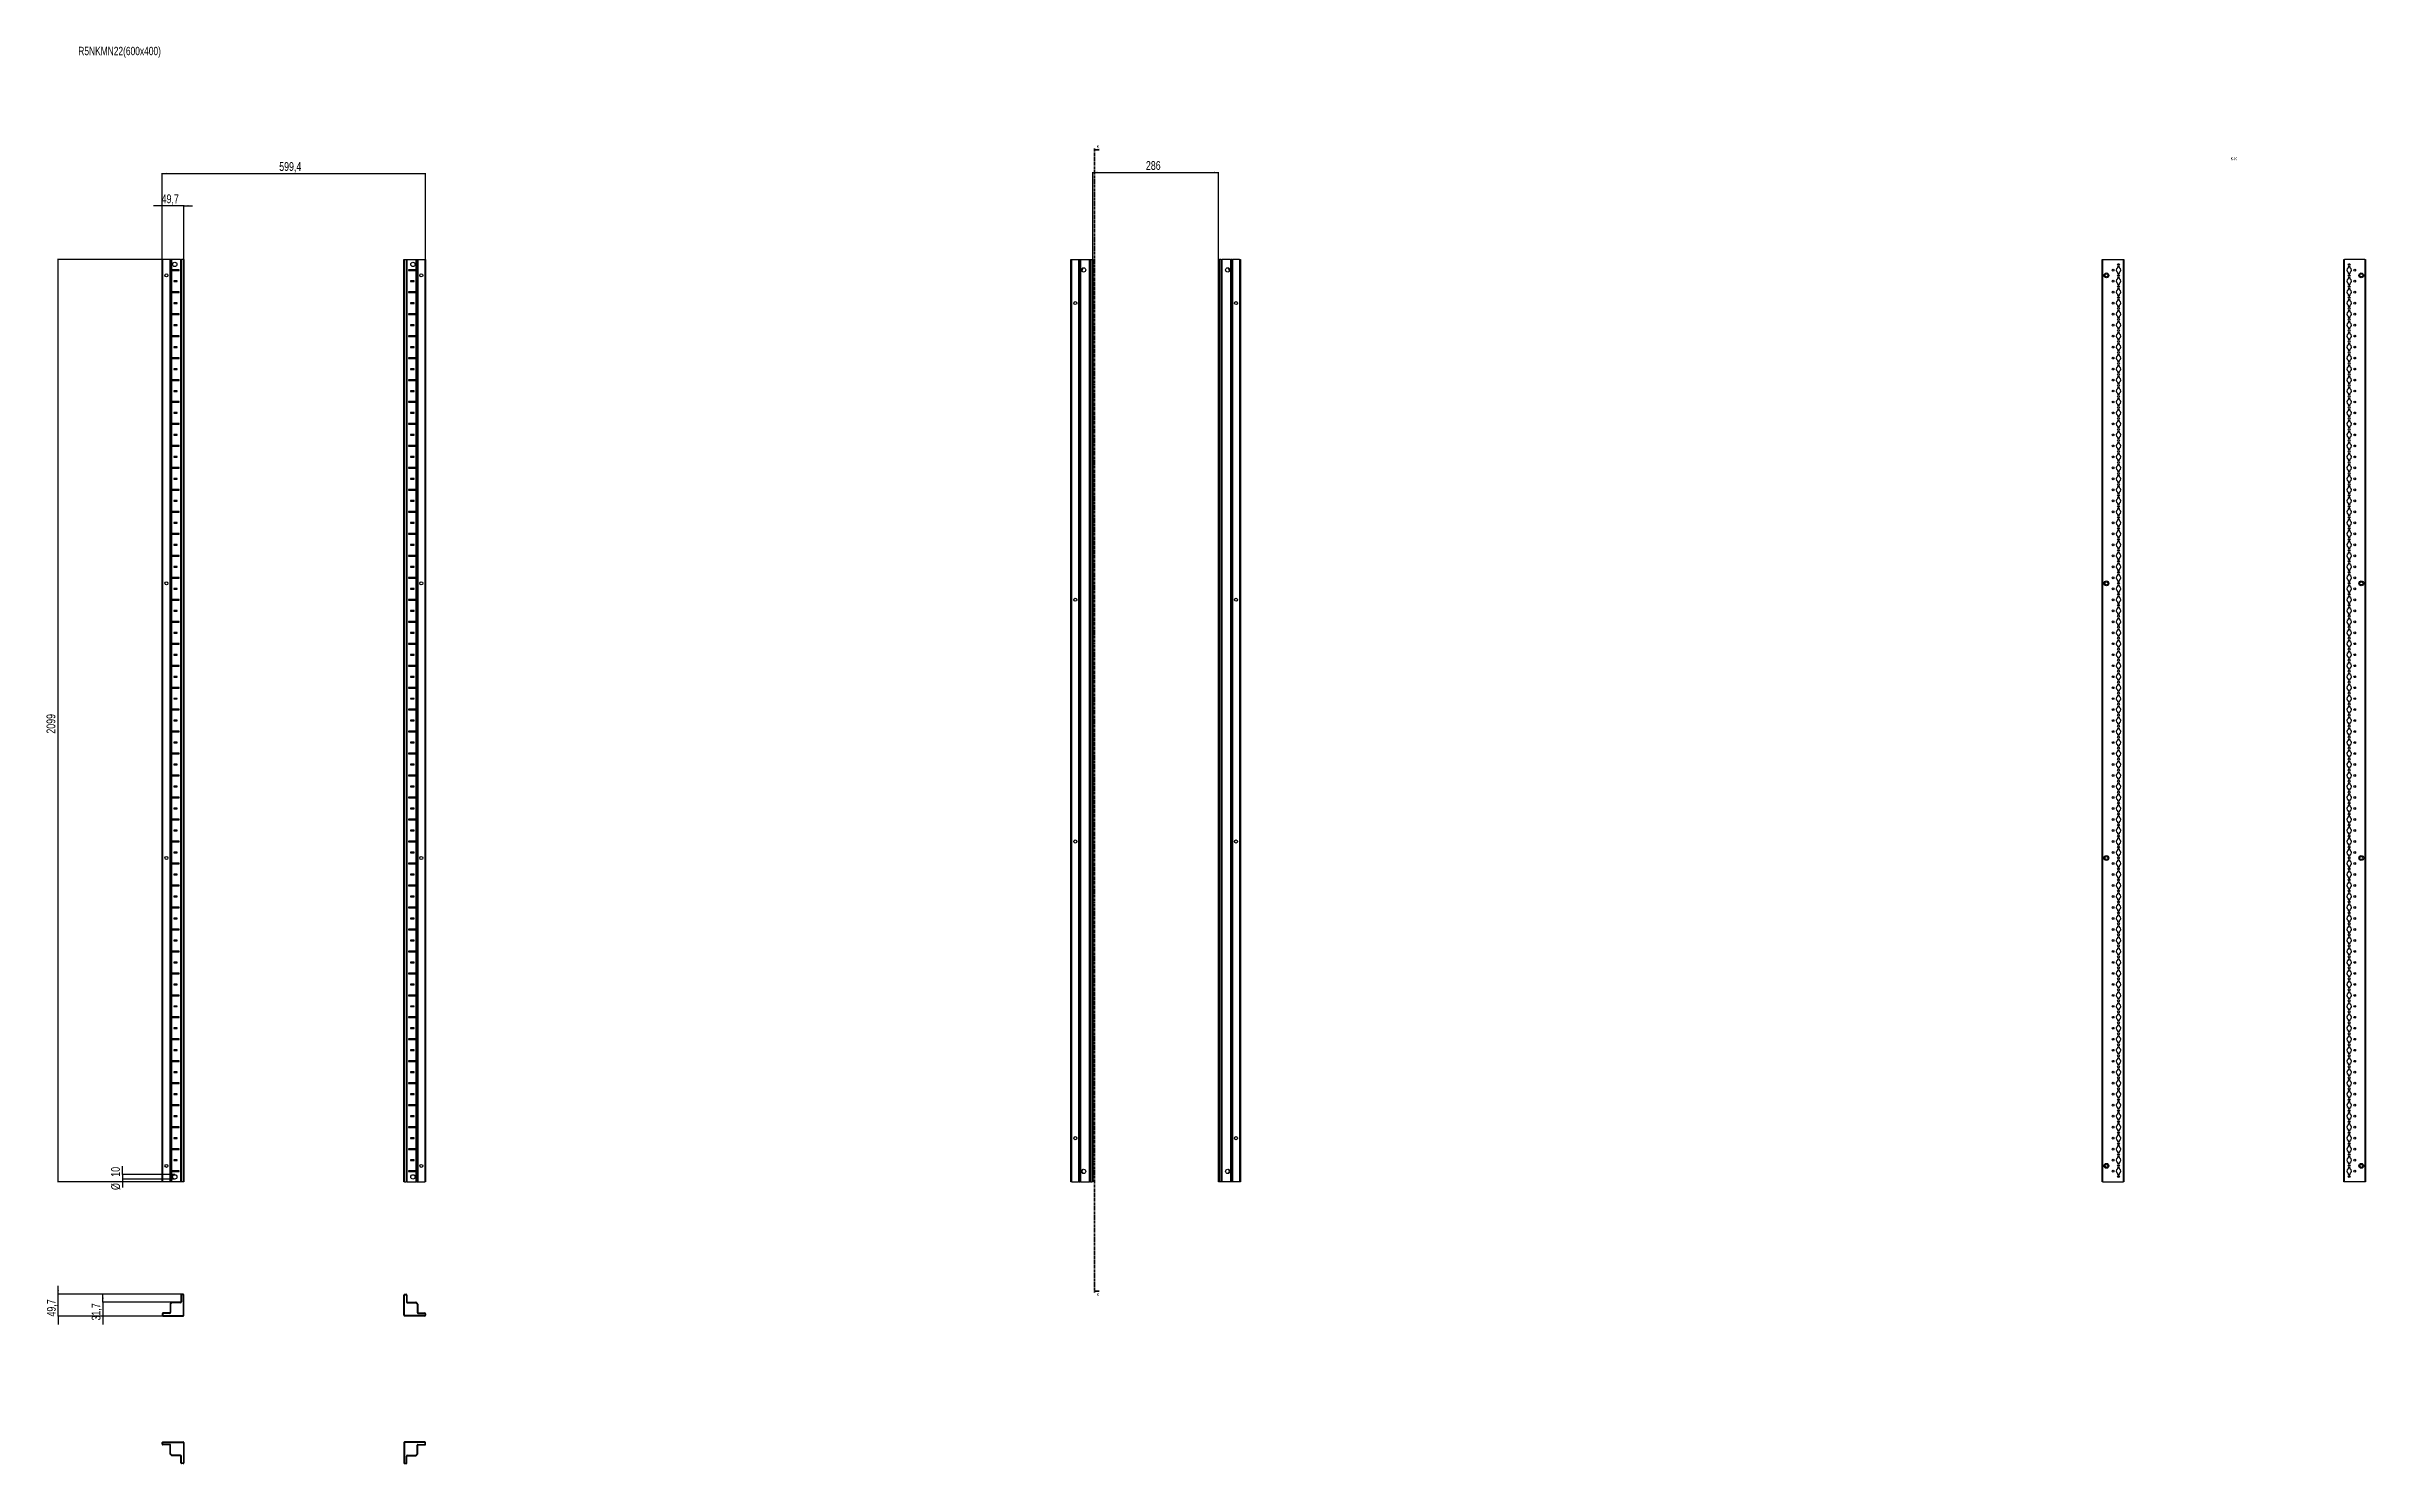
# Model space of a CAD drawing. Header units: millimetres. Extents: x -250 to 5025, y -1647 to 1577.
import ezdxf

# ---------------------------------------------------------------- set-up
doc = ezdxf.new("R2010")
doc.units = ezdxf.units.MM
doc.linetypes.add('CENTER', pattern=[10.16, 6.35, -1.27, 1.27, -1.27])
doc.layers.add('FORMAT', color=7, linetype='Continuous')
doc.styles.add('SLDTEXTSTYLE0', font='TXT', dxfattribs={"width": 0.75})
doc.dimstyles.new('SLDDIMSTYLE0', dxfattribs={"dimtxt": 20, "dimasz": 10, "dimexe": 0, "dimexo": 0.0625, "dimgap": 5, "dimtad": 2, "dimdec": 1, "dimrnd": 1e-09, "dimzin": 12, "dimdsep": 46, "dimtxsty": 'SLDTEXTSTYLE0', "dimsah": 1, "dimcen": 0.09, "dimadec": 0, "dimazin": 3, "dimtfac": 1, "dimtofl": 0, "dimtmove": 0, "dimatfit": 3, "dimfxl": 0, "dimfrac": 2, "dimtolj": 1, "dimtzin": 12, "dimarcsym": 0})
doc.dimstyles.new('SLDDIMSTYLE1', dxfattribs={"dimtxt": 20, "dimasz": 10, "dimexe": 0, "dimexo": 0.0625, "dimgap": 5, "dimtad": 2, "dimdec": 1, "dimrnd": 1e-09, "dimzin": 12, "dimdsep": 46, "dimtxsty": 'SLDTEXTSTYLE0', "dimsah": 1, "dimcen": 0.09, "dimadec": 0, "dimazin": 3, "dimtfac": 1, "dimtmove": 0, "dimatfit": 0, "dimfxl": 0, "dimfrac": 2, "dimtolj": 1, "dimtzin": 12, "dimarcsym": 0})

msp = doc.modelspace()

# ---------------------------------------------------------------- texts
at = {"color": 7, "linetype": 'Continuous', "char_height": 7, "attachment_point": 1, "style": 'SLDTEXTSTYLE0'}
for insert in [(2138.61, 1352.74), (2138.61, -1258.82)]:
    msp.add_mtext('K', dxfattribs=dict(at, insert=insert))
at = {"layer": 'FORMAT', "style": 'SLDTEXTSTYLE0'}
for s, insert, char_height, attachment_point in [('R5NKMN22(600x400)', (-177.84, 1576.35), 19.05, 1), ('K-K', (4725.15, 1325.35), 7, 2)]:
    msp.add_mtext(s, dxfattribs=dict(at, insert=insert, char_height=char_height, attachment_point=attachment_point))

# ---------------------------------------------------------------- blocks, each defined once
blk = doc.blocks.new('_D')
at = {"layer": 'FORMAT'}
for p, q in [((35.2, 1092.8), (-225.3, 1092.8)), ((-224.3, 1092.8), (-224.3, -1006.2)), ((35.2, -1006.2), (-225.3, -1006.2))]:
    blk.add_line(p, q, dxfattribs=at)
for points in [[(-224.3, 1092.8), (-225.9, 1082.8), (-222.8, 1082.8)], [(-224.3, -1006.2), (-222.8, -996.2), (-225.9, -996.2)]]:
    blk.add_solid(points, dxfattribs=at)
at = {"layer": 'FORMAT', "insert": (-250.1, 13.7), "char_height": 20, "attachment_point": 1, "rotation": 90, "style": 'SLDTEXTSTYLE0'}
blk.add_mtext('2099', dxfattribs=at)
blk = doc.blocks.new('_D_1')
at = {"layer": 'FORMAT'}
for p, q in [((12.8, 1092.8), (12.8, 1289.2)), ((12.8, 1288.2), (612.2, 1288.2)), ((612.2, 1092.8), (612.2, 1289.2))]:
    blk.add_line(p, q, dxfattribs=at)
for points in [[(12.8, 1288.2), (22.8, 1286.6), (22.8, 1289.7)], [(612.2, 1288.2), (602.2, 1289.7), (602.2, 1286.6)]]:
    blk.add_solid(points, dxfattribs=at)
at = {"layer": 'FORMAT', "insert": (279.2, 1314), "char_height": 20, "attachment_point": 1, "style": 'SLDTEXTSTYLE0'}
blk.add_mtext('599,4', dxfattribs=at)
blk = doc.blocks.new('_D_2')
at = {"layer": 'FORMAT'}
for p, q in [((12.8, 1214.8), (-6.4, 1214.8)), ((12.8, 1092.8), (12.8, 1215.8)), ((62.5, 1214.8), (12.8, 1214.8)), ((62.5, 1092.8), (62.5, 1215.8)), ((62.5, 1214.8), (81.7, 1214.8))]:
    blk.add_line(p, q, dxfattribs=at)
for points in [[(12.8, 1214.8), (2.8, 1216.3), (2.8, 1213.2)], [(62.5, 1214.8), (72.5, 1213.2), (72.5, 1216.3)]]:
    blk.add_solid(points, dxfattribs=at)
at = {"layer": 'FORMAT', "insert": (11.8, 1240.5), "char_height": 20, "attachment_point": 1, "style": 'SLDTEXTSTYLE0'}
blk.add_mtext('49,7', dxfattribs=at)
blk = doc.blocks.new('_D_3')
at = {"layer": 'FORMAT'}
for p, q in [((41.6, -989.7), (-78.2, -989.7)), ((41.6, -999.7), (-78.2, -999.7)), ((-77.2, -989.7), (-77.2, -970.5)), ((-77.2, -989.7), (-77.2, -999.7)), ((-77.2, -999.7), (-77.2, -1019))]:
    blk.add_line(p, q, dxfattribs=at)
for points in [[(-77.2, -989.7), (-75.7, -979.7), (-78.7, -979.7)], [(-77.2, -999.7), (-78.7, -1009.7), (-75.7, -1009.7)]]:
    blk.add_solid(points, dxfattribs=at)
at = {"layer": 'FORMAT', "char_height": 20, "attachment_point": 1, "rotation": 90, "style": 'SLDTEXTSTYLE0'}
for s, insert in [('10', (-103.3, -994.4)), ('%%c', (-103, -1024.6))]:
    blk.add_mtext(s, dxfattribs=dict(at, insert=insert))
blk = doc.blocks.new('_D_4')
at = {"layer": 'FORMAT'}
for p, q in [((2129.8, 1092.8), (2129.8, 1291.5)), ((2129.8, 1290.5), (2415.8, 1290.5)), ((2415.8, 1092.8), (2415.8, 1291.5))]:
    blk.add_line(p, q, dxfattribs=at)
for points in [[(2129.8, 1290.5), (2139.8, 1289), (2139.8, 1292.1)], [(2415.8, 1290.5), (2405.8, 1292.1), (2405.8, 1289)]]:
    blk.add_solid(points, dxfattribs=at)
at = {"layer": 'FORMAT', "insert": (2250.6, 1316.3), "char_height": 20, "attachment_point": 1, "style": 'SLDTEXTSTYLE0'}
blk.add_mtext('286', dxfattribs=at)
blk = doc.blocks.new('_D_5')
at = {"layer": 'FORMAT'}
for p, q in [((57.3, -1261.8), (-224.4, -1261.8)), ((-223.4, -1261.8), (-223.4, -1242.5)), ((-223.4, -1311.5), (-223.4, -1261.8)), ((14.8, -1311.5), (-224.4, -1311.5)), ((-223.4, -1311.5), (-223.4, -1330.7))]:
    blk.add_line(p, q, dxfattribs=at)
for points in [[(-223.4, -1261.8), (-221.8, -1251.8), (-224.9, -1251.8)], [(-223.4, -1311.5), (-224.9, -1321.5), (-221.8, -1321.5)]]:
    blk.add_solid(points, dxfattribs=at)
at = {"layer": 'FORMAT', "insert": (-249.1, -1312.5), "char_height": 20, "attachment_point": 1, "rotation": 90, "style": 'SLDTEXTSTYLE0'}
blk.add_mtext('49,7', dxfattribs=at)
blk = doc.blocks.new('_D_6')
at = {"layer": 'FORMAT'}
for p, q in [((-121.7, -1279.8), (-121.7, -1260.5)), ((35.2, -1279.8), (-122.7, -1279.8)), ((14.8, -1311.5), (-122.7, -1311.5)), ((-121.7, -1279.8), (-121.7, -1311.5)), ((-121.7, -1311.5), (-121.7, -1330.7))]:
    blk.add_line(p, q, dxfattribs=at)
for points in [[(-121.7, -1279.8), (-120.2, -1269.8), (-123.3, -1269.8)], [(-121.7, -1311.5), (-123.3, -1321.5), (-120.2, -1321.5)]]:
    blk.add_solid(points, dxfattribs=at)
at = {"layer": 'FORMAT', "insert": (-147.5, -1321.5), "char_height": 20, "attachment_point": 1, "rotation": 90, "style": 'SLDTEXTSTYLE0'}
blk.add_mtext('31,7', dxfattribs=at)

# ---------------------------------------------------------------- dimensions: what is measured, and where the dimension line sits
at = {"layer": 'FORMAT'}
for base, p1, p2, angle, dimstyle, picture, middle in [((612.19, 1288.17), (12.79, 1092.76), (612.19, 1092.76), 0, 'SLDDIMSTYLE0', '_D_1', (312.49, 1288.17)), ((2415.76, 1290.55), (2129.76, 1092.76), (2415.76, 1092.76), 0, 'SLDDIMSTYLE0', '_D_4', (2272.76, 1290.55)), ((-224.34, -1006.24), (35.24, 1092.76), (35.24, -1006.24), 90, 'SLDDIMSTYLE0', '_D', (-224.34, 43.26)), ((-223.35, -1261.77), (14.79, -1311.47), (57.29, -1261.77), 90, 'SLDDIMSTYLE1', '_D_5', (-223.35, -1286.62)), ((-121.73, -1311.47), (35.24, -1279.77), (14.79, -1311.47), 90, 'SLDDIMSTYLE1', '_D_6', (-121.73, -1295.62))]:
    dim = msp.add_linear_dim(base=base, p1=p1, p2=p2, angle=angle, dimstyle=dimstyle, dxfattribs=at)
    dim.commit()
    dim.dimension.update_dxf_attribs({"geometry": picture, "text_midpoint": middle, "dimtype": 160})
dim = msp.add_linear_dim(base=(12.79, 1214.76), p1=(62.49, 1092.76), p2=(12.79, 1092.76), dimstyle='SLDDIMSTYLE1', dxfattribs=at)
dim.commit()
dim.dimension.update_dxf_attribs({"geometry": '_D_2', "text_midpoint": (37.64, 1214.76), "dimtype": 160})
dim = msp.add_linear_dim(base=(-77.21, -999.74), p1=(41.64, -989.74), p2=(41.64, -999.74), angle=90, text='%%c<>', dimstyle='SLDDIMSTYLE1', dxfattribs=at)
dim.commit()
dim.dimension.update_dxf_attribs({"geometry": '_D_3', "text_midpoint": (-77.21, -994.74), "dimtype": 160})

# ---------------------------------------------------------------- linework, layer by layer
at = {"color": 7, "linetype": 'CENTER', "lineweight": 35}
msp.add_line((2133.49, 1344.64), (2133.49, -1258.12), dxfattribs=at)
at = {"color": 7, "linetype": 'Continuous', "lineweight": 35}
for p, q in [((2144.13, 1341.64), (2133.49, 1341.64)), ((2144.13, -1255.12), (2133.49, -1255.12))]:
    msp.add_line(p, q, dxfattribs=at)
at = {"color": 7, "linetype": 'Continuous', "lineweight": 25}
for p, q in [((12.79, -1006.24), (12.79, 1092.76)), ((12.79, 1092.76), (14.79, 1092.76)), ((30.14, 1092.76), (14.79, 1092.76)), ((30.14, 1092.76), (30.79, 1092.76)), ((30.79, -1006.24), (30.79, 1092.76)), ((30.79, 1092.76), (31.38, 1092.76)), ((32.58, 1092.76), (31.38, 1092.76)), ((32.58, -1006.24), (32.58, 1092.76)), ((32.62, 1092.76), (32.58, 1092.76)), ((32.62, -1006.24), (32.62, 1092.76)), ((33.82, 1092.76), (32.62, 1092.76)), ((33.82, 1092.76), (35.24, 1092.76)), ((34.75, 1068.9), (34.75, 1067.61)), ((35.39, 1068.26), (34.75, 1068.9)), ((35.39, 1068.26), (34.75, 1067.61)), ((54.64, 1092.76), (35.24, 1092.76)), ((51.64, 1069.01), (35.24, 1069.01)), ((35.24, 1067.51), (51.64, 1067.51)), ((50.89, 1068.26), (35.39, 1068.26)), ((50.89, 1068.26), (51.64, 1069.01)), ((50.89, 1068.26), (51.64, 1067.51)), ((51.64, 1067.51), (51.64, 1069.01)), ((54.64, 1092.76), (55.29, 1092.76)), ((55.29, -1006.24), (55.29, 1092.76)), ((55.29, 1092.76), (57.29, 1092.76)), ((60.49, 1092.76), (57.29, 1092.76)), ((60.49, 1092.76), (62.49, 1092.76)), ((62.49, 1092.76), (62.49, -1006.24)), ((562.49, -1006.24), (562.49, 1092.76)), ((562.49, 1092.76), (564.49, 1092.76)), ((564.49, 1092.76), (567.69, 1092.76)), ((567.69, 1092.76), (569.69, 1092.76)), ((569.69, 1092.76), (569.69, -1006.24)), ((569.69, 1092.76), (570.34, 1092.76)), ((570.34, 1092.76), (589.74, 1092.76)), ((574.09, 1068.26), (573.34, 1069.01)), ((589.74, 1069.01), (573.34, 1069.01)), ((573.34, 1069.01), (573.34, 1067.51)), ((574.09, 1068.26), (573.34, 1067.51)), ((573.34, 1067.51), (589.74, 1067.51)), ((574.09, 1068.26), (589.59, 1068.26)), ((589.59, 1068.26), (590.23, 1068.9)), ((589.59, 1068.26), (590.23, 1067.61)), ((589.74, 1092.76), (591.16, 1092.76)), ((590.23, 1067.61), (590.23, 1068.9)), ((591.16, 1092.76), (592.36, 1092.76)), ((592.36, 1092.76), (592.36, -1006.24)), ((592.36, 1092.76), (592.4, 1092.76)), ((592.4, 1092.76), (592.4, -1006.24)), ((592.4, 1092.76), (593.6, 1092.76)), ((593.6, 1092.76), (594.19, 1092.76)), ((594.19, 1092.76), (594.19, -1006.24)), ((594.19, 1092.76), (594.84, 1092.76)), ((594.84, 1092.76), (610.19, 1092.76)), ((610.19, 1092.76), (612.19, 1092.76)), ((612.19, 1092.76), (612.19, -1006.24)), ((2080.06, -1006.24), (2080.06, 1092.76)), ((2080.06, 1092.76), (2082.06, 1092.76)), ((2082.06, 1092.76), (2097.41, 1092.76)), ((2097.41, 1092.76), (2098.06, 1092.76)), ((2098.06, 1069.01), (2098.06, 1092.76)), ((2098.06, 1092.76), (2098.64, 1092.76)), ((2098.12, 1068.9), (2098.06, 1069.01)), ((2098.06, 1069.01), (2098.06, 1067.51)), ((2098.06, 1067.51), (2098.12, 1067.61)), ((2098.06, 1019.01), (2098.06, 1067.51)), ((2098.12, 1067.61), (2098.12, 1068.9)), ((2098.64, 1092.76), (2099.85, 1092.76)), ((2099.85, 1092.76), (2099.85, -1006.24)), ((2099.85, 1092.76), (2099.88, 1092.76)), ((2099.88, 1092.76), (2099.88, -1006.24)), ((2099.88, 1092.76), (2101.09, 1092.76)), ((2101.09, 1092.76), (2102.5, 1092.76)), ((2102.5, 1092.76), (2121.91, 1092.76)), ((2108.11, 1073.28), (2108.11, 1073.69)), ((2121.91, 1092.76), (2122.56, 1092.76)), ((2122.56, -1006.24), (2122.56, 1092.76)), ((2122.56, 1092.76), (2124.56, 1092.76)), ((2124.56, 1092.76), (2127.76, 1092.76)), ((2127.76, 1092.76), (2129.76, 1092.76)), ((2129.76, 1092.76), (2129.76, -1006.24)), ((2415.76, -1006.24), (2415.76, 1092.76)), ((2415.76, 1092.76), (2417.76, 1092.76)), ((2420.96, 1092.76), (2417.76, 1092.76)), ((2420.96, 1092.76), (2422.96, 1092.76)), ((2422.96, 1092.76), (2422.96, -1006.24)), ((2422.96, 1092.76), (2423.61, 1092.76)), ((2443.01, 1092.76), (2423.61, 1092.76)), ((2437.41, 1073.69), (2437.41, 1073.28)), ((2443.01, 1092.76), (2444.42, 1092.76)), ((2445.63, 1092.76), (2444.42, 1092.76)), ((2445.63, -1006.24), (2445.63, 1092.76)), ((2445.66, 1092.76), (2445.63, 1092.76)), ((2445.66, -1006.24), (2445.66, 1092.76)), ((2446.87, 1092.76), (2445.66, 1092.76)), ((2446.87, 1092.76), (2447.46, 1092.76)), ((2447.46, 1069.01), (2447.39, 1068.9)), ((2447.39, 1068.9), (2447.39, 1067.61)), ((2447.39, 1067.61), (2447.46, 1067.51)), ((2447.46, 1092.76), (2447.46, 1069.01)), ((2447.46, 1092.76), (2448.11, 1092.76)), ((2447.46, 1067.51), (2447.46, 1069.01)), ((2447.46, 1067.51), (2447.46, 1019.01)), ((2463.46, 1092.76), (2448.11, 1092.76)), ((2463.46, 1092.76), (2465.46, 1092.76)), ((2465.46, 1092.76), (2465.46, -1006.24)), ((4425.51, -1006.24), (4425.51, 1092.76)), ((4425.51, 1092.76), (4427.51, 1092.76)), ((4427.51, 1092.76), (4473.21, 1092.76)), ((4460.56, 1075.16), (4460.56, 1073.28)), ((4460.56, 1063.23), (4460.56, 1061.36)), ((4464.66, 1075.66), (4461.06, 1075.66)), ((4461.06, 1060.86), (4464.66, 1060.86)), ((4465.16, 1073.28), (4465.16, 1075.16)), ((4465.16, 1061.36), (4465.16, 1063.23)), ((4473.21, 1092.76), (4475.21, 1092.76)), ((4475.21, 1092.76), (4475.21, -1006.24)), ((4975.21, -1006.24), (4975.21, 1092.76)), ((4975.21, 1092.76), (4977.21, 1092.76)), ((5022.91, 1092.76), (4977.21, 1092.76)), ((4985.26, 1075.16), (4985.26, 1073.28)), ((4985.26, 1063.23), (4985.26, 1061.36)), ((4989.36, 1075.66), (4985.76, 1075.66)), ((4985.76, 1060.86), (4989.36, 1060.86)), ((4989.86, 1073.28), (4989.86, 1075.16)), ((4989.86, 1061.36), (4989.86, 1063.23)), ((5022.91, 1092.76), (5024.91, 1092.76)), ((5024.91, 1092.76), (5024.91, -1006.24)), ((34.75, 1018.9), (34.75, 1017.61)), ((35.39, 1018.26), (34.75, 1018.9)), ((35.39, 1018.26), (34.75, 1017.61)), ((51.64, 1019.01), (35.24, 1019.01)), ((35.24, 1017.51), (51.64, 1017.51)), ((50.89, 1018.26), (35.39, 1018.26)), ((47.14, 1044.01), (39.14, 1044.01)), ((39.14, 1044.01), (39.14, 1042.51)), ((39.89, 1043.26), (39.14, 1044.01)), ((39.89, 1043.26), (39.14, 1042.51)), ((39.14, 1042.51), (47.14, 1042.51)), ((46.39, 1043.26), (39.89, 1043.26)), ((46.39, 1043.26), (47.14, 1044.01)), ((46.39, 1043.26), (47.14, 1042.51)), ((47.14, 1042.51), (47.14, 1044.01)), ((50.89, 1018.26), (51.64, 1019.01)), ((50.89, 1018.26), (51.64, 1017.51)), ((51.64, 1017.51), (51.64, 1019.01)), ((574.09, 1018.26), (573.34, 1019.01)), ((589.74, 1019.01), (573.34, 1019.01)), ((573.34, 1019.01), (573.34, 1017.51)), ((574.09, 1018.26), (573.34, 1017.51)), ((573.34, 1017.51), (589.74, 1017.51)), ((574.09, 1018.26), (589.59, 1018.26)), ((578.59, 1043.26), (577.84, 1044.01)), ((577.84, 1044.01), (577.84, 1042.51)), ((585.84, 1044.01), (577.84, 1044.01)), ((578.59, 1043.26), (577.84, 1042.51)), ((577.84, 1042.51), (585.84, 1042.51)), ((578.59, 1043.26), (585.09, 1043.26)), ((585.09, 1043.26), (585.84, 1044.01)), ((585.09, 1043.26), (585.84, 1042.51)), ((585.84, 1042.51), (585.84, 1044.01)), ((589.59, 1018.26), (590.23, 1018.9)), ((589.59, 1018.26), (590.23, 1017.61)), ((590.23, 1017.61), (590.23, 1018.9)), ((2098.12, 1018.9), (2098.06, 1019.01)), ((2098.06, 1019.01), (2098.06, 1017.51)), ((2098.06, 1017.51), (2098.12, 1017.61)), ((2098.06, 969.01), (2098.06, 1017.51)), ((2098.12, 1017.61), (2098.12, 1018.9)), ((2447.46, 1019.01), (2447.39, 1018.9)), ((2447.39, 1018.9), (2447.39, 1017.61)), ((2447.39, 1017.61), (2447.46, 1017.51)), ((2447.46, 1017.51), (2447.46, 1019.01)), ((2447.46, 1017.51), (2447.46, 969.01)), ((4460.56, 1050.16), (4460.56, 1048.28)), ((4460.56, 1038.23), (4460.56, 1036.36)), ((4460.56, 1025.16), (4460.56, 1023.28)), ((4460.56, 1013.23), (4460.56, 1011.36)), ((4464.66, 1050.66), (4461.06, 1050.66)), ((4461.06, 1035.86), (4464.66, 1035.86)), ((4464.66, 1025.66), (4461.06, 1025.66)), ((4461.06, 1010.86), (4464.66, 1010.86)), ((4465.16, 1048.28), (4465.16, 1050.16)), ((4465.16, 1036.36), (4465.16, 1038.23)), ((4465.16, 1023.28), (4465.16, 1025.16)), ((4465.16, 1011.36), (4465.16, 1013.23)), ((4985.26, 1050.16), (4985.26, 1048.28)), ((4985.26, 1038.23), (4985.26, 1036.36)), ((4985.26, 1025.16), (4985.26, 1023.28)), ((4985.26, 1013.23), (4985.26, 1011.36)), ((4989.36, 1050.66), (4985.76, 1050.66)), ((4985.76, 1035.86), (4989.36, 1035.86)), ((4989.36, 1025.66), (4985.76, 1025.66)), ((4985.76, 1010.86), (4989.36, 1010.86)), ((4989.86, 1048.28), (4989.86, 1050.16)), ((4989.86, 1036.36), (4989.86, 1038.23)), ((4989.86, 1023.28), (4989.86, 1025.16)), ((4989.86, 1011.36), (4989.86, 1013.23)), ((34.75, 968.9), (34.75, 967.61)), ((35.39, 968.26), (34.75, 968.9)), ((35.39, 968.26), (34.75, 967.61)), ((51.64, 969.01), (35.24, 969.01)), ((35.24, 967.51), (51.64, 967.51)), ((50.89, 968.26), (35.39, 968.26)), ((47.14, 994.01), (39.14, 994.01)), ((39.14, 994.01), (39.14, 992.51)), ((39.89, 993.26), (39.14, 994.01)), ((39.89, 993.26), (39.14, 992.51)), ((39.14, 992.51), (47.14, 992.51)), ((46.39, 993.26), (39.89, 993.26)), ((46.39, 993.26), (47.14, 994.01)), ((46.39, 993.26), (47.14, 992.51)), ((47.14, 992.51), (47.14, 994.01)), ((50.89, 968.26), (51.64, 969.01)), ((50.89, 968.26), (51.64, 967.51)), ((51.64, 967.51), (51.64, 969.01)), ((574.09, 968.26), (573.34, 969.01)), ((589.74, 969.01), (573.34, 969.01)), ((573.34, 969.01), (573.34, 967.51)), ((574.09, 968.26), (573.34, 967.51)), ((573.34, 967.51), (589.74, 967.51)), ((574.09, 968.26), (589.59, 968.26)), ((578.59, 993.26), (577.84, 994.01)), ((577.84, 994.01), (577.84, 992.51)), ((585.84, 994.01), (577.84, 994.01)), ((578.59, 993.26), (577.84, 992.51)), ((577.84, 992.51), (585.84, 992.51)), ((578.59, 993.26), (585.09, 993.26)), ((585.09, 993.26), (585.84, 994.01)), ((585.09, 993.26), (585.84, 992.51)), ((585.84, 992.51), (585.84, 994.01)), ((589.59, 968.26), (590.23, 968.9)), ((589.59, 968.26), (590.23, 967.61)), ((590.23, 967.61), (590.23, 968.9)), ((2098.12, 968.9), (2098.06, 969.01)), ((2098.06, 969.01), (2098.06, 967.51)), ((2098.06, 967.51), (2098.12, 967.61)), ((2098.06, 919.01), (2098.06, 967.51)), ((2098.12, 967.61), (2098.12, 968.9)), ((2447.46, 969.01), (2447.39, 968.9)), ((2447.39, 968.9), (2447.39, 967.61)), ((2447.39, 967.61), (2447.46, 967.51)), ((2447.46, 967.51), (2447.46, 969.01)), ((2447.46, 967.51), (2447.46, 919.01)), ((4460.56, 1000.16), (4460.56, 998.28)), ((4460.56, 988.23), (4460.56, 986.36)), ((4460.56, 975.16), (4460.56, 973.28)), ((4460.56, 963.23), (4460.56, 961.36)), ((4460.56, 950.16), (4460.56, 948.28)), ((4464.66, 1000.66), (4461.06, 1000.66)), ((4461.06, 985.86), (4464.66, 985.86)), ((4464.66, 975.66), (4461.06, 975.66)), ((4461.06, 960.86), (4464.66, 960.86)), ((4464.66, 950.66), (4461.06, 950.66)), ((4465.16, 998.28), (4465.16, 1000.16)), ((4465.16, 986.36), (4465.16, 988.23)), ((4465.16, 973.28), (4465.16, 975.16)), ((4465.16, 961.36), (4465.16, 963.23)), ((4465.16, 948.28), (4465.16, 950.16)), ((4985.26, 1000.16), (4985.26, 998.28)), ((4985.26, 988.23), (4985.26, 986.36)), ((4985.26, 975.16), (4985.26, 973.28)), ((4985.26, 963.23), (4985.26, 961.36)), ((4985.26, 950.16), (4985.26, 948.28)), ((4989.36, 1000.66), (4985.76, 1000.66)), ((4985.76, 985.86), (4989.36, 985.86)), ((4989.36, 975.66), (4985.76, 975.66)), ((4985.76, 960.86), (4989.36, 960.86)), ((4989.36, 950.66), (4985.76, 950.66)), ((4989.86, 998.28), (4989.86, 1000.16)), ((4989.86, 986.36), (4989.86, 988.23)), ((4989.86, 973.28), (4989.86, 975.16)), ((4989.86, 961.36), (4989.86, 963.23)), ((4989.86, 948.28), (4989.86, 950.16)), ((34.75, 918.9), (34.75, 917.61)), ((35.39, 918.26), (34.75, 918.9)), ((35.39, 918.26), (34.75, 917.61)), ((51.64, 919.01), (35.24, 919.01)), ((35.24, 917.51), (51.64, 917.51)), ((50.89, 918.26), (35.39, 918.26)), ((47.14, 944.01), (39.14, 944.01)), ((39.14, 944.01), (39.14, 942.51)), ((39.89, 943.26), (39.14, 944.01)), ((39.89, 943.26), (39.14, 942.51)), ((39.14, 942.51), (47.14, 942.51)), ((46.39, 943.26), (39.89, 943.26)), ((46.39, 943.26), (47.14, 944.01)), ((46.39, 943.26), (47.14, 942.51)), ((47.14, 942.51), (47.14, 944.01)), ((50.89, 918.26), (51.64, 919.01)), ((50.89, 918.26), (51.64, 917.51)), ((51.64, 917.51), (51.64, 919.01)), ((574.09, 918.26), (573.34, 919.01)), ((573.34, 919.01), (573.34, 917.51)), ((589.74, 919.01), (573.34, 919.01)), ((574.09, 918.26), (573.34, 917.51)), ((573.34, 917.51), (589.74, 917.51)), ((574.09, 918.26), (589.59, 918.26)), ((578.59, 943.26), (577.84, 944.01)), ((585.84, 944.01), (577.84, 944.01)), ((577.84, 944.01), (577.84, 942.51)), ((578.59, 943.26), (577.84, 942.51)), ((577.84, 942.51), (585.84, 942.51)), ((578.59, 943.26), (585.09, 943.26)), ((585.09, 943.26), (585.84, 944.01)), ((585.09, 943.26), (585.84, 942.51)), ((585.84, 942.51), (585.84, 944.01)), ((589.59, 918.26), (590.23, 918.9)), ((589.59, 918.26), (590.23, 917.61)), ((590.23, 917.61), (590.23, 918.9)), ((2098.12, 918.9), (2098.06, 919.01)), ((2098.06, 919.01), (2098.06, 917.51)), ((2098.06, 917.51), (2098.12, 917.61)), ((2098.06, 869.01), (2098.06, 917.51)), ((2098.12, 917.61), (2098.12, 918.9)), ((2447.46, 919.01), (2447.39, 918.9)), ((2447.39, 918.9), (2447.39, 917.61)), ((2447.39, 917.61), (2447.46, 917.51)), ((2447.46, 917.51), (2447.46, 919.01)), ((2447.46, 917.51), (2447.46, 869.01)), ((4460.56, 938.23), (4460.56, 936.36)), ((4460.56, 925.16), (4460.56, 923.28)), ((4460.56, 913.23), (4460.56, 911.36)), ((4460.56, 900.16), (4460.56, 898.28)), ((4461.06, 935.86), (4464.66, 935.86)), ((4464.66, 925.66), (4461.06, 925.66)), ((4461.06, 910.86), (4464.66, 910.86)), ((4464.66, 900.66), (4461.06, 900.66)), ((4465.16, 936.36), (4465.16, 938.23)), ((4465.16, 923.28), (4465.16, 925.16)), ((4465.16, 911.36), (4465.16, 913.23)), ((4465.16, 898.28), (4465.16, 900.16)), ((4985.26, 938.23), (4985.26, 936.36)), ((4985.26, 925.16), (4985.26, 923.28)), ((4985.26, 913.23), (4985.26, 911.36)), ((4985.26, 900.16), (4985.26, 898.28)), ((4985.76, 935.86), (4989.36, 935.86)), ((4989.36, 925.66), (4985.76, 925.66)), ((4985.76, 910.86), (4989.36, 910.86)), ((4989.36, 900.66), (4985.76, 900.66)), ((4989.86, 936.36), (4989.86, 938.23)), ((4989.86, 923.28), (4989.86, 925.16)), ((4989.86, 911.36), (4989.86, 913.23)), ((4989.86, 898.28), (4989.86, 900.16)), ((34.75, 868.9), (34.75, 867.61)), ((35.39, 868.26), (34.75, 868.9)), ((35.39, 868.26), (34.75, 867.61)), ((51.64, 869.01), (35.24, 869.01)), ((35.24, 867.51), (51.64, 867.51)), ((50.89, 868.26), (35.39, 868.26)), ((47.14, 894.01), (39.14, 894.01)), ((39.14, 894.01), (39.14, 892.51)), ((39.89, 893.26), (39.14, 894.01)), ((39.89, 893.26), (39.14, 892.51)), ((39.14, 892.51), (47.14, 892.51)), ((46.39, 893.26), (39.89, 893.26)), ((46.39, 893.26), (47.14, 894.01)), ((46.39, 893.26), (47.14, 892.51)), ((47.14, 892.51), (47.14, 894.01)), ((50.89, 868.26), (51.64, 869.01)), ((50.89, 868.26), (51.64, 867.51)), ((51.64, 867.51), (51.64, 869.01)), ((589.74, 869.01), (573.34, 869.01)), ((573.34, 869.01), (573.34, 867.51)), ((574.09, 868.26), (573.34, 869.01)), ((574.09, 868.26), (573.34, 867.51)), ((573.34, 867.51), (589.74, 867.51)), ((574.09, 868.26), (589.59, 868.26)), ((585.84, 894.01), (577.84, 894.01)), ((577.84, 894.01), (577.84, 892.51)), ((578.59, 893.26), (577.84, 894.01)), ((578.59, 893.26), (577.84, 892.51)), ((577.84, 892.51), (585.84, 892.51)), ((578.59, 893.26), (585.09, 893.26)), ((585.09, 893.26), (585.84, 894.01)), ((585.09, 893.26), (585.84, 892.51)), ((585.84, 892.51), (585.84, 894.01)), ((589.59, 868.26), (590.23, 868.9)), ((589.59, 868.26), (590.23, 867.61)), ((590.23, 867.61), (590.23, 868.9)), ((2098.12, 868.9), (2098.06, 869.01)), ((2098.06, 869.01), (2098.06, 867.51)), ((2098.06, 867.51), (2098.12, 867.61)), ((2098.06, 819.01), (2098.06, 867.51)), ((2098.12, 867.61), (2098.12, 868.9)), ((2447.46, 869.01), (2447.39, 868.9)), ((2447.39, 868.9), (2447.39, 867.61)), ((2447.39, 867.61), (2447.46, 867.51)), ((2447.46, 867.51), (2447.46, 869.01)), ((2447.46, 867.51), (2447.46, 819.01)), ((4460.56, 888.23), (4460.56, 886.36)), ((4460.56, 875.16), (4460.56, 873.28)), ((4460.56, 863.23), (4460.56, 861.36)), ((4460.56, 850.16), (4460.56, 848.28)), ((4461.06, 885.86), (4464.66, 885.86)), ((4464.66, 875.66), (4461.06, 875.66)), ((4461.06, 860.86), (4464.66, 860.86)), ((4464.66, 850.66), (4461.06, 850.66)), ((4465.16, 886.36), (4465.16, 888.23)), ((4465.16, 873.28), (4465.16, 875.16)), ((4465.16, 861.36), (4465.16, 863.23)), ((4465.16, 848.28), (4465.16, 850.16)), ((4985.26, 888.23), (4985.26, 886.36)), ((4985.26, 875.16), (4985.26, 873.28)), ((4985.26, 863.23), (4985.26, 861.36)), ((4985.26, 850.16), (4985.26, 848.28)), ((4985.76, 885.86), (4989.36, 885.86)), ((4989.36, 875.66), (4985.76, 875.66)), ((4985.76, 860.86), (4989.36, 860.86)), ((4989.36, 850.66), (4985.76, 850.66)), ((4989.86, 886.36), (4989.86, 888.23)), ((4989.86, 873.28), (4989.86, 875.16)), ((4989.86, 861.36), (4989.86, 863.23)), ((4989.86, 848.28), (4989.86, 850.16)), ((34.75, 818.9), (34.75, 817.61)), ((35.39, 818.26), (34.75, 818.9)), ((35.39, 818.26), (34.75, 817.61)), ((51.64, 819.01), (35.24, 819.01)), ((35.24, 817.51), (51.64, 817.51)), ((50.89, 818.26), (35.39, 818.26)), ((47.14, 844.01), (39.14, 844.01)), ((39.14, 844.01), (39.14, 842.51)), ((39.89, 843.26), (39.14, 844.01)), ((39.89, 843.26), (39.14, 842.51)), ((39.14, 842.51), (47.14, 842.51)), ((47.14, 794.01), (39.14, 794.01)), ((39.14, 794.01), (39.14, 792.51)), ((39.89, 793.26), (39.14, 794.01)), ((39.89, 793.26), (39.14, 792.51)), ((39.14, 792.51), (47.14, 792.51)), ((46.39, 843.26), (39.89, 843.26)), ((46.39, 793.26), (39.89, 793.26)), ((46.39, 843.26), (47.14, 844.01)), ((46.39, 843.26), (47.14, 842.51)), ((46.39, 793.26), (47.14, 794.01)), ((46.39, 793.26), (47.14, 792.51)), ((47.14, 842.51), (47.14, 844.01)), ((47.14, 792.51), (47.14, 794.01)), ((50.89, 818.26), (51.64, 819.01)), ((50.89, 818.26), (51.64, 817.51)), ((51.64, 817.51), (51.64, 819.01)), ((589.74, 819.01), (573.34, 819.01)), ((573.34, 819.01), (573.34, 817.51)), ((574.09, 818.26), (573.34, 819.01)), ((574.09, 818.26), (573.34, 817.51)), ((573.34, 817.51), (589.74, 817.51)), ((574.09, 818.26), (589.59, 818.26)), ((585.84, 844.01), (577.84, 844.01)), ((577.84, 844.01), (577.84, 842.51)), ((578.59, 843.26), (577.84, 844.01)), ((578.59, 843.26), (577.84, 842.51)), ((577.84, 842.51), (585.84, 842.51)), ((585.84, 794.01), (577.84, 794.01)), ((577.84, 794.01), (577.84, 792.51)), ((578.59, 793.26), (577.84, 794.01)), ((578.59, 793.26), (577.84, 792.51)), ((577.84, 792.51), (585.84, 792.51)), ((578.59, 843.26), (585.09, 843.26)), ((578.59, 793.26), (585.09, 793.26)), ((585.09, 843.26), (585.84, 844.01)), ((585.09, 843.26), (585.84, 842.51)), ((585.09, 793.26), (585.84, 794.01)), ((585.09, 793.26), (585.84, 792.51)), ((585.84, 842.51), (585.84, 844.01)), ((585.84, 792.51), (585.84, 794.01)), ((589.59, 818.26), (590.23, 818.9)), ((589.59, 818.26), (590.23, 817.61)), ((590.23, 817.61), (590.23, 818.9)), ((2098.12, 818.9), (2098.06, 819.01)), ((2098.06, 819.01), (2098.06, 817.51)), ((2098.06, 817.51), (2098.12, 817.61)), ((2098.06, 769.01), (2098.06, 817.51)), ((2098.12, 817.61), (2098.12, 818.9)), ((2447.46, 819.01), (2447.39, 818.9)), ((2447.39, 818.9), (2447.39, 817.61)), ((2447.39, 817.61), (2447.46, 817.51)), ((2447.46, 817.51), (2447.46, 819.01)), ((2447.46, 817.51), (2447.46, 769.01)), ((4460.56, 838.23), (4460.56, 836.36)), ((4460.56, 825.16), (4460.56, 823.28)), ((4460.56, 813.23), (4460.56, 811.36)), ((4460.56, 800.16), (4460.56, 798.28)), ((4461.06, 835.86), (4464.66, 835.86)), ((4464.66, 825.66), (4461.06, 825.66)), ((4461.06, 810.86), (4464.66, 810.86)), ((4464.66, 800.66), (4461.06, 800.66)), ((4465.16, 836.36), (4465.16, 838.23)), ((4465.16, 823.28), (4465.16, 825.16)), ((4465.16, 811.36), (4465.16, 813.23)), ((4465.16, 798.28), (4465.16, 800.16)), ((4985.26, 838.23), (4985.26, 836.36)), ((4985.26, 825.16), (4985.26, 823.28)), ((4985.26, 813.23), (4985.26, 811.36)), ((4985.26, 800.16), (4985.26, 798.28)), ((4985.76, 835.86), (4989.36, 835.86)), ((4989.36, 825.66), (4985.76, 825.66)), ((4985.76, 810.86), (4989.36, 810.86)), ((4989.36, 800.66), (4985.76, 800.66)), ((4989.86, 836.36), (4989.86, 838.23)), ((4989.86, 823.28), (4989.86, 825.16)), ((4989.86, 811.36), (4989.86, 813.23)), ((4989.86, 798.28), (4989.86, 800.16)), ((34.75, 768.9), (34.75, 767.61)), ((35.39, 768.26), (34.75, 768.9)), ((35.39, 768.26), (34.75, 767.61)), ((51.64, 769.01), (35.24, 769.01)), ((35.24, 767.51), (51.64, 767.51)), ((50.89, 768.26), (35.39, 768.26)), ((47.14, 744.01), (39.14, 744.01)), ((39.14, 744.01), (39.14, 742.51)), ((39.89, 743.26), (39.14, 744.01)), ((39.89, 743.26), (39.14, 742.51)), ((39.14, 742.51), (47.14, 742.51)), ((46.39, 743.26), (39.89, 743.26)), ((46.39, 743.26), (47.14, 744.01)), ((46.39, 743.26), (47.14, 742.51)), ((47.14, 742.51), (47.14, 744.01)), ((50.89, 768.26), (51.64, 769.01)), ((50.89, 768.26), (51.64, 767.51)), ((51.64, 767.51), (51.64, 769.01)), ((589.74, 769.01), (573.34, 769.01)), ((573.34, 769.01), (573.34, 767.51)), ((574.09, 768.26), (573.34, 769.01)), ((574.09, 768.26), (573.34, 767.51)), ((573.34, 767.51), (589.74, 767.51)), ((574.09, 768.26), (589.59, 768.26)), ((585.84, 744.01), (577.84, 744.01)), ((577.84, 744.01), (577.84, 742.51)), ((578.59, 743.26), (577.84, 744.01)), ((578.59, 743.26), (577.84, 742.51)), ((577.84, 742.51), (585.84, 742.51)), ((578.59, 743.26), (585.09, 743.26)), ((585.09, 743.26), (585.84, 744.01)), ((585.09, 743.26), (585.84, 742.51)), ((585.84, 742.51), (585.84, 744.01)), ((589.59, 768.26), (590.23, 768.9)), ((589.59, 768.26), (590.23, 767.61)), ((590.23, 767.61), (590.23, 768.9)), ((2098.12, 768.9), (2098.06, 769.01)), ((2098.06, 769.01), (2098.06, 767.51)), ((2098.06, 767.51), (2098.12, 767.61)), ((2098.06, 719.01), (2098.06, 767.51)), ((2098.12, 767.61), (2098.12, 768.9)), ((2447.46, 769.01), (2447.39, 768.9)), ((2447.39, 768.9), (2447.39, 767.61)), ((2447.39, 767.61), (2447.46, 767.51)), ((2447.46, 767.51), (2447.46, 769.01)), ((2447.46, 767.51), (2447.46, 719.01)), ((4460.56, 788.23), (4460.56, 786.36)), ((4460.56, 775.16), (4460.56, 773.28)), ((4460.56, 763.23), (4460.56, 761.36)), ((4460.56, 750.16), (4460.56, 748.28)), ((4461.06, 785.86), (4464.66, 785.86)), ((4464.66, 775.66), (4461.06, 775.66)), ((4461.06, 760.86), (4464.66, 760.86)), ((4464.66, 750.66), (4461.06, 750.66)), ((4465.16, 786.36), (4465.16, 788.23)), ((4465.16, 773.28), (4465.16, 775.16)), ((4465.16, 761.36), (4465.16, 763.23)), ((4465.16, 748.28), (4465.16, 750.16)), ((4985.26, 788.23), (4985.26, 786.36)), ((4985.26, 775.16), (4985.26, 773.28)), ((4985.26, 763.23), (4985.26, 761.36)), ((4985.26, 750.16), (4985.26, 748.28)), ((4985.76, 785.86), (4989.36, 785.86)), ((4989.36, 775.66), (4985.76, 775.66)), ((4985.76, 760.86), (4989.36, 760.86)), ((4989.36, 750.66), (4985.76, 750.66)), ((4989.86, 786.36), (4989.86, 788.23)), ((4989.86, 773.28), (4989.86, 775.16)), ((4989.86, 761.36), (4989.86, 763.23)), ((4989.86, 748.28), (4989.86, 750.16)), ((34.75, 718.9), (34.75, 717.61)), ((35.39, 718.26), (34.75, 718.9)), ((35.39, 718.26), (34.75, 717.61)), ((51.64, 719.01), (35.24, 719.01)), ((35.24, 717.51), (51.64, 717.51)), ((50.89, 718.26), (35.39, 718.26)), ((47.14, 694.01), (39.14, 694.01)), ((39.14, 694.01), (39.14, 692.51)), ((39.89, 693.26), (39.14, 694.01)), ((39.89, 693.26), (39.14, 692.51)), ((39.14, 692.51), (47.14, 692.51)), ((46.39, 693.26), (39.89, 693.26)), ((46.39, 693.26), (47.14, 694.01)), ((46.39, 693.26), (47.14, 692.51)), ((47.14, 692.51), (47.14, 694.01)), ((50.89, 718.26), (51.64, 719.01)), ((50.89, 718.26), (51.64, 717.51)), ((51.64, 717.51), (51.64, 719.01)), ((589.74, 719.01), (573.34, 719.01)), ((573.34, 719.01), (573.34, 717.51)), ((574.09, 718.26), (573.34, 719.01)), ((574.09, 718.26), (573.34, 717.51)), ((573.34, 717.51), (589.74, 717.51)), ((574.09, 718.26), (589.59, 718.26)), ((585.84, 694.01), (577.84, 694.01)), ((577.84, 694.01), (577.84, 692.51)), ((578.59, 693.26), (577.84, 694.01)), ((578.59, 693.26), (577.84, 692.51)), ((577.84, 692.51), (585.84, 692.51)), ((578.59, 693.26), (585.09, 693.26)), ((585.09, 693.26), (585.84, 694.01)), ((585.09, 693.26), (585.84, 692.51)), ((585.84, 692.51), (585.84, 694.01)), ((589.59, 718.26), (590.23, 718.9)), ((589.59, 718.26), (590.23, 717.61)), ((590.23, 717.61), (590.23, 718.9)), ((2098.12, 718.9), (2098.06, 719.01)), ((2098.06, 719.01), (2098.06, 717.51)), ((2098.06, 717.51), (2098.12, 717.61)), ((2098.06, 669.01), (2098.06, 717.51)), ((2098.12, 717.61), (2098.12, 718.9)), ((2447.46, 719.01), (2447.39, 718.9)), ((2447.39, 718.9), (2447.39, 717.61)), ((2447.39, 717.61), (2447.46, 717.51)), ((2447.46, 717.51), (2447.46, 719.01)), ((2447.46, 717.51), (2447.46, 669.01)), ((4460.56, 738.23), (4460.56, 736.36)), ((4460.56, 725.16), (4460.56, 723.28)), ((4460.56, 713.23), (4460.56, 711.36)), ((4460.56, 700.16), (4460.56, 698.28)), ((4460.56, 688.23), (4460.56, 686.36)), ((4461.06, 735.86), (4464.66, 735.86)), ((4464.66, 725.66), (4461.06, 725.66)), ((4461.06, 710.86), (4464.66, 710.86)), ((4464.66, 700.66), (4461.06, 700.66)), ((4461.06, 685.86), (4464.66, 685.86)), ((4465.16, 736.36), (4465.16, 738.23)), ((4465.16, 723.28), (4465.16, 725.16)), ((4465.16, 711.36), (4465.16, 713.23)), ((4465.16, 698.28), (4465.16, 700.16)), ((4465.16, 686.36), (4465.16, 688.23)), ((4985.26, 738.23), (4985.26, 736.36)), ((4985.26, 725.16), (4985.26, 723.28)), ((4985.26, 713.23), (4985.26, 711.36)), ((4985.26, 700.16), (4985.26, 698.28)), ((4985.26, 688.23), (4985.26, 686.36)), ((4985.76, 735.86), (4989.36, 735.86)), ((4989.36, 725.66), (4985.76, 725.66)), ((4985.76, 710.86), (4989.36, 710.86)), ((4989.36, 700.66), (4985.76, 700.66)), ((4985.76, 685.86), (4989.36, 685.86)), ((4989.86, 736.36), (4989.86, 738.23)), ((4989.86, 723.28), (4989.86, 725.16)), ((4989.86, 711.36), (4989.86, 713.23)), ((4989.86, 698.28), (4989.86, 700.16)), ((4989.86, 686.36), (4989.86, 688.23)), ((34.75, 668.9), (34.75, 667.61)), ((35.39, 668.26), (34.75, 668.9)), ((35.39, 668.26), (34.75, 667.61)), ((51.64, 669.01), (35.24, 669.01)), ((35.24, 667.51), (51.64, 667.51)), ((50.89, 668.26), (35.39, 668.26)), ((47.14, 644.01), (39.14, 644.01)), ((39.14, 644.01), (39.14, 642.51)), ((39.89, 643.26), (39.14, 644.01)), ((39.89, 643.26), (39.14, 642.51)), ((39.14, 642.51), (47.14, 642.51)), ((46.39, 643.26), (39.89, 643.26)), ((46.39, 643.26), (47.14, 644.01)), ((46.39, 643.26), (47.14, 642.51)), ((47.14, 642.51), (47.14, 644.01)), ((50.89, 668.26), (51.64, 669.01)), ((50.89, 668.26), (51.64, 667.51)), ((51.64, 667.51), (51.64, 669.01)), ((589.74, 669.01), (573.34, 669.01)), ((573.34, 669.01), (573.34, 667.51)), ((574.09, 668.26), (573.34, 669.01)), ((574.09, 668.26), (573.34, 667.51)), ((573.34, 667.51), (589.74, 667.51)), ((574.09, 668.26), (589.59, 668.26)), ((585.84, 644.01), (577.84, 644.01)), ((577.84, 644.01), (577.84, 642.51)), ((578.59, 643.26), (577.84, 644.01)), ((578.59, 643.26), (577.84, 642.51)), ((577.84, 642.51), (585.84, 642.51)), ((578.59, 643.26), (585.09, 643.26)), ((585.09, 643.26), (585.84, 644.01)), ((585.09, 643.26), (585.84, 642.51)), ((585.84, 642.51), (585.84, 644.01)), ((589.59, 668.26), (590.23, 668.9)), ((589.59, 668.26), (590.23, 667.61)), ((590.23, 667.61), (590.23, 668.9)), ((2098.12, 668.9), (2098.06, 669.01)), ((2098.06, 669.01), (2098.06, 667.51)), ((2098.06, 667.51), (2098.12, 667.61)), ((2098.06, 619.01), (2098.06, 667.51)), ((2098.12, 667.61), (2098.12, 668.9)), ((2447.46, 669.01), (2447.39, 668.9)), ((2447.39, 668.9), (2447.39, 667.61)), ((2447.39, 667.61), (2447.46, 667.51)), ((2447.46, 667.51), (2447.46, 669.01)), ((2447.46, 667.51), (2447.46, 619.01)), ((4460.56, 675.16), (4460.56, 673.28)), ((4460.56, 663.23), (4460.56, 661.36)), ((4460.56, 650.16), (4460.56, 648.28)), ((4460.56, 638.23), (4460.56, 636.36)), ((4464.66, 675.66), (4461.06, 675.66)), ((4461.06, 660.86), (4464.66, 660.86)), ((4464.66, 650.66), (4461.06, 650.66)), ((4461.06, 635.86), (4464.66, 635.86)), ((4465.16, 673.28), (4465.16, 675.16)), ((4465.16, 661.36), (4465.16, 663.23)), ((4465.16, 648.28), (4465.16, 650.16)), ((4465.16, 636.36), (4465.16, 638.23)), ((4985.26, 675.16), (4985.26, 673.28)), ((4985.26, 663.23), (4985.26, 661.36)), ((4985.26, 650.16), (4985.26, 648.28)), ((4985.26, 638.23), (4985.26, 636.36)), ((4989.36, 675.66), (4985.76, 675.66)), ((4985.76, 660.86), (4989.36, 660.86)), ((4989.36, 650.66), (4985.76, 650.66)), ((4985.76, 635.86), (4989.36, 635.86)), ((4989.86, 673.28), (4989.86, 675.16)), ((4989.86, 661.36), (4989.86, 663.23)), ((4989.86, 648.28), (4989.86, 650.16)), ((4989.86, 636.36), (4989.86, 638.23)), ((34.75, 618.9), (34.75, 617.61)), ((35.39, 618.26), (34.75, 618.9)), ((35.39, 618.26), (34.75, 617.61)), ((51.64, 619.01), (35.24, 619.01)), ((35.24, 617.51), (51.64, 617.51)), ((50.89, 618.26), (35.39, 618.26)), ((47.14, 594.01), (39.14, 594.01)), ((39.14, 594.01), (39.14, 592.51)), ((39.89, 593.26), (39.14, 594.01)), ((39.89, 593.26), (39.14, 592.51)), ((39.14, 592.51), (47.14, 592.51)), ((46.39, 593.26), (39.89, 593.26)), ((46.39, 593.26), (47.14, 594.01)), ((46.39, 593.26), (47.14, 592.51)), ((47.14, 592.51), (47.14, 594.01)), ((50.89, 618.26), (51.64, 619.01)), ((50.89, 618.26), (51.64, 617.51)), ((51.64, 617.51), (51.64, 619.01)), ((589.74, 619.01), (573.34, 619.01)), ((573.34, 619.01), (573.34, 617.51)), ((574.09, 618.26), (573.34, 619.01)), ((574.09, 618.26), (573.34, 617.51)), ((573.34, 617.51), (589.74, 617.51)), ((574.09, 618.26), (589.59, 618.26)), ((585.84, 594.01), (577.84, 594.01)), ((577.84, 594.01), (577.84, 592.51)), ((578.59, 593.26), (577.84, 594.01)), ((578.59, 593.26), (577.84, 592.51)), ((577.84, 592.51), (585.84, 592.51)), ((578.59, 593.26), (585.09, 593.26)), ((585.09, 593.26), (585.84, 594.01)), ((585.09, 593.26), (585.84, 592.51)), ((585.84, 592.51), (585.84, 594.01)), ((589.59, 618.26), (590.23, 618.9)), ((589.59, 618.26), (590.23, 617.61)), ((590.23, 617.61), (590.23, 618.9)), ((2098.12, 618.9), (2098.06, 619.01)), ((2098.06, 619.01), (2098.06, 617.51)), ((2098.06, 617.51), (2098.12, 617.61)), ((2098.06, 569.01), (2098.06, 617.51)), ((2098.12, 617.61), (2098.12, 618.9)), ((2447.46, 619.01), (2447.39, 618.9)), ((2447.39, 618.9), (2447.39, 617.61)), ((2447.39, 617.61), (2447.46, 617.51)), ((2447.46, 617.51), (2447.46, 619.01)), ((2447.46, 617.51), (2447.46, 569.01)), ((4460.56, 625.16), (4460.56, 623.28)), ((4460.56, 613.23), (4460.56, 611.36)), ((4460.56, 600.16), (4460.56, 598.28)), ((4460.56, 588.23), (4460.56, 586.36)), ((4464.66, 625.66), (4461.06, 625.66)), ((4461.06, 610.86), (4464.66, 610.86)), ((4464.66, 600.66), (4461.06, 600.66)), ((4461.06, 585.86), (4464.66, 585.86)), ((4465.16, 623.28), (4465.16, 625.16)), ((4465.16, 611.36), (4465.16, 613.23)), ((4465.16, 598.28), (4465.16, 600.16)), ((4465.16, 586.36), (4465.16, 588.23)), ((4985.26, 625.16), (4985.26, 623.28)), ((4985.26, 613.23), (4985.26, 611.36)), ((4985.26, 600.16), (4985.26, 598.28)), ((4985.26, 588.23), (4985.26, 586.36)), ((4989.36, 625.66), (4985.76, 625.66)), ((4985.76, 610.86), (4989.36, 610.86)), ((4989.36, 600.66), (4985.76, 600.66)), ((4985.76, 585.86), (4989.36, 585.86)), ((4989.86, 623.28), (4989.86, 625.16)), ((4989.86, 611.36), (4989.86, 613.23)), ((4989.86, 598.28), (4989.86, 600.16)), ((4989.86, 586.36), (4989.86, 588.23)), ((34.75, 568.9), (34.75, 567.61)), ((35.39, 568.26), (34.75, 568.9)), ((35.39, 568.26), (34.75, 567.61)), ((51.64, 569.01), (35.24, 569.01)), ((35.24, 567.51), (51.64, 567.51)), ((50.89, 568.26), (35.39, 568.26)), ((47.14, 544.01), (39.14, 544.01)), ((39.14, 544.01), (39.14, 542.51)), ((39.89, 543.26), (39.14, 544.01)), ((39.89, 543.26), (39.14, 542.51)), ((39.14, 542.51), (47.14, 542.51)), ((46.39, 543.26), (39.89, 543.26)), ((46.39, 543.26), (47.14, 544.01)), ((46.39, 543.26), (47.14, 542.51)), ((47.14, 542.51), (47.14, 544.01)), ((50.89, 568.26), (51.64, 569.01)), ((50.89, 568.26), (51.64, 567.51)), ((51.64, 567.51), (51.64, 569.01)), ((589.74, 569.01), (573.34, 569.01)), ((573.34, 569.01), (573.34, 567.51)), ((574.09, 568.26), (573.34, 569.01)), ((574.09, 568.26), (573.34, 567.51)), ((573.34, 567.51), (589.74, 567.51)), ((574.09, 568.26), (589.59, 568.26)), ((585.84, 544.01), (577.84, 544.01)), ((577.84, 544.01), (577.84, 542.51)), ((578.59, 543.26), (577.84, 544.01)), ((578.59, 543.26), (577.84, 542.51)), ((577.84, 542.51), (585.84, 542.51)), ((578.59, 543.26), (585.09, 543.26)), ((585.09, 543.26), (585.84, 544.01)), ((585.09, 543.26), (585.84, 542.51)), ((585.84, 542.51), (585.84, 544.01)), ((589.59, 568.26), (590.23, 568.9)), ((589.59, 568.26), (590.23, 567.61)), ((590.23, 567.61), (590.23, 568.9)), ((2098.12, 568.9), (2098.06, 569.01)), ((2098.06, 569.01), (2098.06, 567.51)), ((2098.06, 567.51), (2098.12, 567.61)), ((2098.06, 519.01), (2098.06, 567.51)), ((2098.12, 567.61), (2098.12, 568.9)), ((2447.46, 569.01), (2447.39, 568.9)), ((2447.39, 568.9), (2447.39, 567.61)), ((2447.39, 567.61), (2447.46, 567.51)), ((2447.46, 567.51), (2447.46, 569.01)), ((2447.46, 567.51), (2447.46, 519.01)), ((4460.56, 575.16), (4460.56, 573.28)), ((4460.56, 563.23), (4460.56, 561.36)), ((4460.56, 550.16), (4460.56, 548.28)), ((4460.56, 538.23), (4460.56, 536.36)), ((4464.66, 575.66), (4461.06, 575.66)), ((4461.06, 560.86), (4464.66, 560.86)), ((4464.66, 550.66), (4461.06, 550.66)), ((4461.06, 535.86), (4464.66, 535.86)), ((4465.16, 573.28), (4465.16, 575.16)), ((4465.16, 561.36), (4465.16, 563.23)), ((4465.16, 548.28), (4465.16, 550.16)), ((4465.16, 536.36), (4465.16, 538.23)), ((4985.26, 575.16), (4985.26, 573.28)), ((4985.26, 563.23), (4985.26, 561.36)), ((4985.26, 550.16), (4985.26, 548.28)), ((4985.26, 538.23), (4985.26, 536.36)), ((4989.36, 575.66), (4985.76, 575.66)), ((4985.76, 560.86), (4989.36, 560.86)), ((4989.36, 550.66), (4985.76, 550.66)), ((4985.76, 535.86), (4989.36, 535.86)), ((4989.86, 573.28), (4989.86, 575.16)), ((4989.86, 561.36), (4989.86, 563.23)), ((4989.86, 548.28), (4989.86, 550.16)), ((4989.86, 536.36), (4989.86, 538.23)), ((34.75, 518.9), (34.75, 517.61)), ((35.39, 518.26), (34.75, 518.9)), ((35.39, 518.26), (34.75, 517.61)), ((51.64, 519.01), (35.24, 519.01)), ((35.24, 517.51), (51.64, 517.51)), ((50.89, 518.26), (35.39, 518.26)), ((47.14, 494.01), (39.14, 494.01)), ((39.14, 494.01), (39.14, 492.51)), ((39.89, 493.26), (39.14, 494.01)), ((39.89, 493.26), (39.14, 492.51)), ((39.14, 492.51), (47.14, 492.51)), ((46.39, 493.26), (39.89, 493.26)), ((46.39, 493.26), (47.14, 494.01)), ((46.39, 493.26), (47.14, 492.51)), ((47.14, 492.51), (47.14, 494.01)), ((50.89, 518.26), (51.64, 519.01)), ((50.89, 518.26), (51.64, 517.51)), ((51.64, 517.51), (51.64, 519.01)), ((589.74, 519.01), (573.34, 519.01)), ((573.34, 519.01), (573.34, 517.51)), ((574.09, 518.26), (573.34, 519.01)), ((574.09, 518.26), (573.34, 517.51)), ((573.34, 517.51), (589.74, 517.51)), ((574.09, 518.26), (589.59, 518.26)), ((585.84, 494.01), (577.84, 494.01)), ((577.84, 494.01), (577.84, 492.51)), ((578.59, 493.26), (577.84, 494.01)), ((578.59, 493.26), (577.84, 492.51)), ((577.84, 492.51), (585.84, 492.51)), ((578.59, 493.26), (585.09, 493.26)), ((585.09, 493.26), (585.84, 494.01)), ((585.09, 493.26), (585.84, 492.51)), ((585.84, 492.51), (585.84, 494.01)), ((589.59, 518.26), (590.23, 518.9)), ((589.59, 518.26), (590.23, 517.61)), ((590.23, 517.61), (590.23, 518.9)), ((2098.12, 518.9), (2098.06, 519.01)), ((2098.06, 519.01), (2098.06, 517.51)), ((2098.06, 517.51), (2098.12, 517.61)), ((2098.06, 469.01), (2098.06, 517.51)), ((2098.12, 517.61), (2098.12, 518.9)), ((2447.46, 519.01), (2447.39, 518.9)), ((2447.39, 518.9), (2447.39, 517.61)), ((2447.39, 517.61), (2447.46, 517.51)), ((2447.46, 517.51), (2447.46, 519.01)), ((2447.46, 517.51), (2447.46, 469.01)), ((4460.56, 525.16), (4460.56, 523.28)), ((4460.56, 513.23), (4460.56, 511.36)), ((4460.56, 500.16), (4460.56, 498.28)), ((4460.56, 488.23), (4460.56, 486.36)), ((4460.56, 475.16), (4460.56, 473.28)), ((4464.66, 525.66), (4461.06, 525.66)), ((4461.06, 510.86), (4464.66, 510.86)), ((4464.66, 500.66), (4461.06, 500.66)), ((4461.06, 485.86), (4464.66, 485.86)), ((4464.66, 475.66), (4461.06, 475.66)), ((4465.16, 523.28), (4465.16, 525.16)), ((4465.16, 511.36), (4465.16, 513.23)), ((4465.16, 498.28), (4465.16, 500.16)), ((4465.16, 486.36), (4465.16, 488.23)), ((4465.16, 473.28), (4465.16, 475.16)), ((4985.26, 525.16), (4985.26, 523.28)), ((4985.26, 513.23), (4985.26, 511.36)), ((4985.26, 500.16), (4985.26, 498.28)), ((4985.26, 488.23), (4985.26, 486.36)), ((4985.26, 475.16), (4985.26, 473.28)), ((4989.36, 525.66), (4985.76, 525.66)), ((4985.76, 510.86), (4989.36, 510.86)), ((4989.36, 500.66), (4985.76, 500.66)), ((4985.76, 485.86), (4989.36, 485.86)), ((4989.36, 475.66), (4985.76, 475.66)), ((4989.86, 523.28), (4989.86, 525.16)), ((4989.86, 511.36), (4989.86, 513.23)), ((4989.86, 498.28), (4989.86, 500.16)), ((4989.86, 486.36), (4989.86, 488.23)), ((4989.86, 473.28), (4989.86, 475.16)), ((34.75, 468.9), (34.75, 467.61)), ((35.39, 468.26), (34.75, 468.9)), ((35.39, 468.26), (34.75, 467.61)), ((51.64, 469.01), (35.24, 469.01)), ((35.24, 467.51), (51.64, 467.51)), ((50.89, 468.26), (35.39, 468.26)), ((47.14, 444.01), (39.14, 444.01)), ((39.14, 444.01), (39.14, 442.51)), ((39.89, 443.26), (39.14, 444.01)), ((39.89, 443.26), (39.14, 442.51)), ((39.14, 442.51), (47.14, 442.51)), ((46.39, 443.26), (39.89, 443.26)), ((46.39, 443.26), (47.14, 444.01)), ((46.39, 443.26), (47.14, 442.51)), ((47.14, 442.51), (47.14, 444.01)), ((50.89, 468.26), (51.64, 469.01)), ((50.89, 468.26), (51.64, 467.51)), ((51.64, 467.51), (51.64, 469.01)), ((589.74, 469.01), (573.34, 469.01)), ((573.34, 469.01), (573.34, 467.51)), ((574.09, 468.26), (573.34, 469.01)), ((574.09, 468.26), (573.34, 467.51)), ((573.34, 467.51), (589.74, 467.51)), ((574.09, 468.26), (589.59, 468.26)), ((585.84, 444.01), (577.84, 444.01)), ((577.84, 444.01), (577.84, 442.51)), ((578.59, 443.26), (577.84, 444.01)), ((578.59, 443.26), (577.84, 442.51)), ((577.84, 442.51), (585.84, 442.51)), ((578.59, 443.26), (585.09, 443.26)), ((585.09, 443.26), (585.84, 444.01)), ((585.09, 443.26), (585.84, 442.51)), ((585.84, 442.51), (585.84, 444.01)), ((589.59, 468.26), (590.23, 468.9)), ((589.59, 468.26), (590.23, 467.61)), ((590.23, 467.61), (590.23, 468.9)), ((2098.12, 468.9), (2098.06, 469.01)), ((2098.06, 469.01), (2098.06, 467.51)), ((2098.06, 467.51), (2098.12, 467.61)), ((2098.06, 419.01), (2098.06, 467.51)), ((2098.12, 467.61), (2098.12, 468.9)), ((2447.46, 469.01), (2447.39, 468.9)), ((2447.39, 468.9), (2447.39, 467.61)), ((2447.39, 467.61), (2447.46, 467.51)), ((2447.46, 467.51), (2447.46, 469.01)), ((2447.46, 467.51), (2447.46, 419.01)), ((4460.56, 463.23), (4460.56, 461.36)), ((4460.56, 450.16), (4460.56, 448.28)), ((4460.56, 438.23), (4460.56, 436.36)), ((4460.56, 425.16), (4460.56, 423.28)), ((4461.06, 460.86), (4464.66, 460.86)), ((4464.66, 450.66), (4461.06, 450.66)), ((4461.06, 435.86), (4464.66, 435.86)), ((4464.66, 425.66), (4461.06, 425.66)), ((4465.16, 461.36), (4465.16, 463.23)), ((4465.16, 448.28), (4465.16, 450.16)), ((4465.16, 436.36), (4465.16, 438.23)), ((4465.16, 423.28), (4465.16, 425.16)), ((4985.26, 463.23), (4985.26, 461.36)), ((4985.26, 450.16), (4985.26, 448.28)), ((4985.26, 438.23), (4985.26, 436.36)), ((4985.26, 425.16), (4985.26, 423.28)), ((4985.76, 460.86), (4989.36, 460.86)), ((4989.36, 450.66), (4985.76, 450.66)), ((4985.76, 435.86), (4989.36, 435.86)), ((4989.36, 425.66), (4985.76, 425.66)), ((4989.86, 461.36), (4989.86, 463.23)), ((4989.86, 448.28), (4989.86, 450.16)), ((4989.86, 436.36), (4989.86, 438.23)), ((4989.86, 423.28), (4989.86, 425.16)), ((34.75, 418.9), (34.75, 417.61)), ((35.39, 418.26), (34.75, 418.9)), ((35.39, 418.26), (34.75, 417.61)), ((51.64, 419.01), (35.24, 419.01)), ((35.24, 417.51), (51.64, 417.51)), ((50.89, 418.26), (35.39, 418.26)), ((47.14, 394.01), (39.14, 394.01)), ((39.14, 394.01), (39.14, 392.51)), ((39.89, 393.26), (39.14, 394.01)), ((39.89, 393.26), (39.14, 392.51)), ((39.14, 392.51), (47.14, 392.51)), ((46.39, 393.26), (39.89, 393.26)), ((46.39, 393.26), (47.14, 394.01)), ((46.39, 393.26), (47.14, 392.51)), ((47.14, 392.51), (47.14, 394.01)), ((50.89, 418.26), (51.64, 419.01)), ((50.89, 418.26), (51.64, 417.51)), ((51.64, 417.51), (51.64, 419.01)), ((589.74, 419.01), (573.34, 419.01)), ((573.34, 419.01), (573.34, 417.51)), ((574.09, 418.26), (573.34, 419.01)), ((574.09, 418.26), (573.34, 417.51)), ((573.34, 417.51), (589.74, 417.51)), ((574.09, 418.26), (589.59, 418.26)), ((585.84, 394.01), (577.84, 394.01)), ((577.84, 394.01), (577.84, 392.51)), ((578.59, 393.26), (577.84, 394.01)), ((578.59, 393.26), (577.84, 392.51)), ((577.84, 392.51), (585.84, 392.51)), ((578.59, 393.26), (585.09, 393.26)), ((585.09, 393.26), (585.84, 394.01)), ((585.09, 393.26), (585.84, 392.51)), ((585.84, 392.51), (585.84, 394.01)), ((589.59, 418.26), (590.23, 418.9)), ((589.59, 418.26), (590.23, 417.61)), ((590.23, 417.61), (590.23, 418.9)), ((2098.12, 418.9), (2098.06, 419.01)), ((2098.06, 419.01), (2098.06, 417.51)), ((2098.06, 417.51), (2098.12, 417.61)), ((2098.06, 369.01), (2098.06, 417.51)), ((2098.12, 417.61), (2098.12, 418.9)), ((2447.46, 419.01), (2447.39, 418.9)), ((2447.39, 418.9), (2447.39, 417.61)), ((2447.39, 417.61), (2447.46, 417.51)), ((2447.46, 417.51), (2447.46, 419.01)), ((2447.46, 417.51), (2447.46, 369.01)), ((4460.56, 413.23), (4460.56, 411.36)), ((4460.56, 400.16), (4460.56, 398.28)), ((4460.56, 388.23), (4460.56, 386.36)), ((4460.56, 375.16), (4460.56, 373.28)), ((4461.06, 410.86), (4464.66, 410.86)), ((4464.66, 400.66), (4461.06, 400.66)), ((4461.06, 385.86), (4464.66, 385.86)), ((4464.66, 375.66), (4461.06, 375.66)), ((4465.16, 411.36), (4465.16, 413.23)), ((4465.16, 398.28), (4465.16, 400.16)), ((4465.16, 386.36), (4465.16, 388.23)), ((4465.16, 373.28), (4465.16, 375.16)), ((4985.26, 413.23), (4985.26, 411.36)), ((4985.26, 400.16), (4985.26, 398.28)), ((4985.26, 388.23), (4985.26, 386.36)), ((4985.26, 375.16), (4985.26, 373.28)), ((4985.76, 410.86), (4989.36, 410.86)), ((4989.36, 400.66), (4985.76, 400.66)), ((4985.76, 385.86), (4989.36, 385.86)), ((4989.36, 375.66), (4985.76, 375.66)), ((4989.86, 411.36), (4989.86, 413.23)), ((4989.86, 398.28), (4989.86, 400.16)), ((4989.86, 386.36), (4989.86, 388.23)), ((4989.86, 373.28), (4989.86, 375.16)), ((34.75, 368.9), (34.75, 367.61)), ((35.39, 368.26), (34.75, 368.9)), ((35.39, 368.26), (34.75, 367.61)), ((34.75, 318.9), (34.75, 317.61)), ((35.39, 318.26), (34.75, 318.9)), ((35.39, 318.26), (34.75, 317.61)), ((51.64, 369.01), (35.24, 369.01)), ((35.24, 367.51), (51.64, 367.51)), ((51.64, 319.01), (35.24, 319.01)), ((35.24, 317.51), (51.64, 317.51)), ((50.89, 368.26), (35.39, 368.26)), ((50.89, 318.26), (35.39, 318.26)), ((47.14, 344.01), (39.14, 344.01)), ((39.14, 344.01), (39.14, 342.51)), ((39.89, 343.26), (39.14, 344.01)), ((39.89, 343.26), (39.14, 342.51)), ((39.14, 342.51), (47.14, 342.51)), ((46.39, 343.26), (39.89, 343.26)), ((46.39, 343.26), (47.14, 344.01)), ((46.39, 343.26), (47.14, 342.51)), ((47.14, 342.51), (47.14, 344.01)), ((50.89, 368.26), (51.64, 369.01)), ((50.89, 368.26), (51.64, 367.51)), ((50.89, 318.26), (51.64, 319.01)), ((50.89, 318.26), (51.64, 317.51)), ((51.64, 367.51), (51.64, 369.01)), ((51.64, 317.51), (51.64, 319.01)), ((589.74, 369.01), (573.34, 369.01)), ((573.34, 369.01), (573.34, 367.51)), ((574.09, 368.26), (573.34, 369.01)), ((574.09, 368.26), (573.34, 367.51)), ((573.34, 367.51), (589.74, 367.51)), ((589.74, 319.01), (573.34, 319.01)), ((573.34, 319.01), (573.34, 317.51)), ((574.09, 318.26), (573.34, 319.01)), ((574.09, 318.26), (573.34, 317.51)), ((573.34, 317.51), (589.74, 317.51)), ((574.09, 368.26), (589.59, 368.26)), ((574.09, 318.26), (589.59, 318.26)), ((585.84, 344.01), (577.84, 344.01)), ((577.84, 344.01), (577.84, 342.51)), ((578.59, 343.26), (577.84, 344.01)), ((578.59, 343.26), (577.84, 342.51)), ((577.84, 342.51), (585.84, 342.51)), ((578.59, 343.26), (585.09, 343.26)), ((585.09, 343.26), (585.84, 344.01)), ((585.09, 343.26), (585.84, 342.51)), ((585.84, 342.51), (585.84, 344.01)), ((589.59, 368.26), (590.23, 368.9)), ((589.59, 368.26), (590.23, 367.61)), ((589.59, 318.26), (590.23, 318.9)), ((589.59, 318.26), (590.23, 317.61)), ((590.23, 367.61), (590.23, 368.9)), ((590.23, 317.61), (590.23, 318.9)), ((2098.12, 368.9), (2098.06, 369.01)), ((2098.06, 369.01), (2098.06, 367.51)), ((2098.06, 367.51), (2098.12, 367.61)), ((2098.06, 319.01), (2098.06, 367.51)), ((2098.12, 318.9), (2098.06, 319.01)), ((2098.06, 319.01), (2098.06, 317.51)), ((2098.06, 317.51), (2098.12, 317.61)), ((2098.06, 269.01), (2098.06, 317.51)), ((2098.12, 367.61), (2098.12, 368.9)), ((2098.12, 317.61), (2098.12, 318.9)), ((2447.46, 369.01), (2447.39, 368.9)), ((2447.39, 368.9), (2447.39, 367.61)), ((2447.39, 367.61), (2447.46, 367.51)), ((2447.46, 319.01), (2447.39, 318.9)), ((2447.39, 318.9), (2447.39, 317.61)), ((2447.39, 317.61), (2447.46, 317.51)), ((2447.46, 367.51), (2447.46, 369.01)), ((2447.46, 367.51), (2447.46, 319.01)), ((2447.46, 317.51), (2447.46, 319.01)), ((2447.46, 317.51), (2447.46, 269.01)), ((4460.56, 363.23), (4460.56, 361.36)), ((4460.56, 350.16), (4460.56, 348.28)), ((4460.56, 338.23), (4460.56, 336.36)), ((4460.56, 325.16), (4460.56, 323.28)), ((4461.06, 360.86), (4464.66, 360.86)), ((4464.66, 350.66), (4461.06, 350.66)), ((4461.06, 335.86), (4464.66, 335.86)), ((4464.66, 325.66), (4461.06, 325.66)), ((4465.16, 361.36), (4465.16, 363.23)), ((4465.16, 348.28), (4465.16, 350.16)), ((4465.16, 336.36), (4465.16, 338.23)), ((4465.16, 323.28), (4465.16, 325.16)), ((4985.26, 363.23), (4985.26, 361.36)), ((4985.26, 350.16), (4985.26, 348.28)), ((4985.26, 338.23), (4985.26, 336.36)), ((4985.26, 325.16), (4985.26, 323.28)), ((4985.76, 360.86), (4989.36, 360.86)), ((4989.36, 350.66), (4985.76, 350.66)), ((4985.76, 335.86), (4989.36, 335.86)), ((4989.36, 325.66), (4985.76, 325.66)), ((4989.86, 361.36), (4989.86, 363.23)), ((4989.86, 348.28), (4989.86, 350.16)), ((4989.86, 336.36), (4989.86, 338.23)), ((4989.86, 323.28), (4989.86, 325.16)), ((34.75, 268.9), (34.75, 267.61)), ((35.39, 268.26), (34.75, 268.9)), ((35.39, 268.26), (34.75, 267.61)), ((51.64, 269.01), (35.24, 269.01)), ((35.24, 267.51), (51.64, 267.51)), ((50.89, 268.26), (35.39, 268.26)), ((47.14, 294.01), (39.14, 294.01)), ((39.14, 294.01), (39.14, 292.51)), ((39.89, 293.26), (39.14, 294.01)), ((39.89, 293.26), (39.14, 292.51)), ((39.14, 292.51), (47.14, 292.51)), ((46.39, 293.26), (39.89, 293.26)), ((46.39, 293.26), (47.14, 294.01)), ((46.39, 293.26), (47.14, 292.51)), ((47.14, 292.51), (47.14, 294.01)), ((50.89, 268.26), (51.64, 269.01)), ((50.89, 268.26), (51.64, 267.51)), ((51.64, 267.51), (51.64, 269.01)), ((589.74, 269.01), (573.34, 269.01)), ((573.34, 269.01), (573.34, 267.51)), ((574.09, 268.26), (573.34, 269.01)), ((574.09, 268.26), (573.34, 267.51)), ((573.34, 267.51), (589.74, 267.51)), ((574.09, 268.26), (589.59, 268.26)), ((585.84, 294.01), (577.84, 294.01)), ((577.84, 294.01), (577.84, 292.51)), ((578.59, 293.26), (577.84, 294.01)), ((578.59, 293.26), (577.84, 292.51)), ((577.84, 292.51), (585.84, 292.51)), ((578.59, 293.26), (585.09, 293.26)), ((585.09, 293.26), (585.84, 294.01)), ((585.09, 293.26), (585.84, 292.51)), ((585.84, 292.51), (585.84, 294.01)), ((589.59, 268.26), (590.23, 268.9)), ((589.59, 268.26), (590.23, 267.61)), ((590.23, 267.61), (590.23, 268.9)), ((2098.12, 268.9), (2098.06, 269.01)), ((2098.06, 269.01), (2098.06, 267.51)), ((2098.06, 267.51), (2098.12, 267.61)), ((2098.06, 219.01), (2098.06, 267.51)), ((2098.12, 267.61), (2098.12, 268.9)), ((2447.46, 269.01), (2447.39, 268.9)), ((2447.39, 268.9), (2447.39, 267.61)), ((2447.39, 267.61), (2447.46, 267.51)), ((2447.46, 267.51), (2447.46, 269.01)), ((2447.46, 267.51), (2447.46, 219.01)), ((4460.56, 313.23), (4460.56, 311.36)), ((4460.56, 300.16), (4460.56, 298.28)), ((4460.56, 288.23), (4460.56, 286.36)), ((4460.56, 275.16), (4460.56, 273.28)), ((4461.06, 310.86), (4464.66, 310.86)), ((4464.66, 300.66), (4461.06, 300.66)), ((4461.06, 285.86), (4464.66, 285.86)), ((4464.66, 275.66), (4461.06, 275.66)), ((4465.16, 311.36), (4465.16, 313.23)), ((4465.16, 298.28), (4465.16, 300.16)), ((4465.16, 286.36), (4465.16, 288.23)), ((4465.16, 273.28), (4465.16, 275.16)), ((4985.26, 313.23), (4985.26, 311.36)), ((4985.26, 300.16), (4985.26, 298.28)), ((4985.26, 288.23), (4985.26, 286.36)), ((4985.26, 275.16), (4985.26, 273.28)), ((4985.76, 310.86), (4989.36, 310.86)), ((4989.36, 300.66), (4985.76, 300.66)), ((4985.76, 285.86), (4989.36, 285.86)), ((4989.36, 275.66), (4985.76, 275.66)), ((4989.86, 311.36), (4989.86, 313.23)), ((4989.86, 298.28), (4989.86, 300.16)), ((4989.86, 286.36), (4989.86, 288.23)), ((4989.86, 273.28), (4989.86, 275.16)), ((34.75, 218.9), (34.75, 217.61)), ((35.39, 218.26), (34.75, 218.9)), ((35.39, 218.26), (34.75, 217.61)), ((51.64, 219.01), (35.24, 219.01)), ((35.24, 217.51), (51.64, 217.51)), ((50.89, 218.26), (35.39, 218.26)), ((47.14, 244.01), (39.14, 244.01)), ((39.14, 244.01), (39.14, 242.51)), ((39.89, 243.26), (39.14, 244.01)), ((39.89, 243.26), (39.14, 242.51)), ((39.14, 242.51), (47.14, 242.51)), ((46.39, 243.26), (39.89, 243.26)), ((46.39, 243.26), (47.14, 244.01)), ((46.39, 243.26), (47.14, 242.51)), ((47.14, 242.51), (47.14, 244.01)), ((50.89, 218.26), (51.64, 219.01)), ((50.89, 218.26), (51.64, 217.51)), ((51.64, 217.51), (51.64, 219.01)), ((589.74, 219.01), (573.34, 219.01)), ((573.34, 219.01), (573.34, 217.51)), ((574.09, 218.26), (573.34, 219.01)), ((574.09, 218.26), (573.34, 217.51)), ((573.34, 217.51), (589.74, 217.51)), ((574.09, 218.26), (589.59, 218.26)), ((585.84, 244.01), (577.84, 244.01)), ((577.84, 244.01), (577.84, 242.51)), ((578.59, 243.26), (577.84, 244.01)), ((578.59, 243.26), (577.84, 242.51)), ((577.84, 242.51), (585.84, 242.51)), ((578.59, 243.26), (585.09, 243.26)), ((585.09, 243.26), (585.84, 244.01)), ((585.09, 243.26), (585.84, 242.51)), ((585.84, 242.51), (585.84, 244.01)), ((589.59, 218.26), (590.23, 218.9)), ((589.59, 218.26), (590.23, 217.61)), ((590.23, 217.61), (590.23, 218.9)), ((2098.12, 218.9), (2098.06, 219.01)), ((2098.06, 219.01), (2098.06, 217.51)), ((2098.06, 217.51), (2098.12, 217.61)), ((2098.06, 169.01), (2098.06, 217.51)), ((2098.12, 217.61), (2098.12, 218.9)), ((2447.46, 219.01), (2447.39, 218.9)), ((2447.39, 218.9), (2447.39, 217.61)), ((2447.39, 217.61), (2447.46, 217.51)), ((2447.46, 217.51), (2447.46, 219.01)), ((2447.46, 217.51), (2447.46, 169.01)), ((4460.56, 263.23), (4460.56, 261.36)), ((4460.56, 250.16), (4460.56, 248.28)), ((4460.56, 238.23), (4460.56, 236.36)), ((4460.56, 225.16), (4460.56, 223.28)), ((4460.56, 213.23), (4460.56, 211.36)), ((4461.06, 260.86), (4464.66, 260.86)), ((4464.66, 250.66), (4461.06, 250.66)), ((4461.06, 235.86), (4464.66, 235.86)), ((4464.66, 225.66), (4461.06, 225.66)), ((4465.16, 261.36), (4465.16, 263.23)), ((4465.16, 248.28), (4465.16, 250.16)), ((4465.16, 236.36), (4465.16, 238.23)), ((4465.16, 223.28), (4465.16, 225.16)), ((4465.16, 211.36), (4465.16, 213.23)), ((4985.26, 263.23), (4985.26, 261.36)), ((4985.26, 250.16), (4985.26, 248.28)), ((4985.26, 238.23), (4985.26, 236.36)), ((4985.26, 225.16), (4985.26, 223.28)), ((4985.26, 213.23), (4985.26, 211.36)), ((4985.76, 260.86), (4989.36, 260.86)), ((4989.36, 250.66), (4985.76, 250.66)), ((4985.76, 235.86), (4989.36, 235.86)), ((4989.36, 225.66), (4985.76, 225.66)), ((4989.86, 261.36), (4989.86, 263.23)), ((4989.86, 248.28), (4989.86, 250.16)), ((4989.86, 236.36), (4989.86, 238.23)), ((4989.86, 223.28), (4989.86, 225.16)), ((4989.86, 211.36), (4989.86, 213.23)), ((34.75, 168.9), (34.75, 167.61)), ((35.39, 168.26), (34.75, 168.9)), ((35.39, 168.26), (34.75, 167.61)), ((51.64, 169.01), (35.24, 169.01)), ((35.24, 167.51), (51.64, 167.51)), ((50.89, 168.26), (35.39, 168.26)), ((47.14, 194.01), (39.14, 194.01)), ((39.14, 194.01), (39.14, 192.51)), ((39.89, 193.26), (39.14, 194.01)), ((39.89, 193.26), (39.14, 192.51)), ((39.14, 192.51), (47.14, 192.51)), ((46.39, 193.26), (39.89, 193.26)), ((46.39, 193.26), (47.14, 194.01)), ((46.39, 193.26), (47.14, 192.51)), ((47.14, 192.51), (47.14, 194.01)), ((50.89, 168.26), (51.64, 169.01)), ((50.89, 168.26), (51.64, 167.51)), ((51.64, 167.51), (51.64, 169.01)), ((589.74, 169.01), (573.34, 169.01)), ((573.34, 169.01), (573.34, 167.51)), ((574.09, 168.26), (573.34, 169.01)), ((574.09, 168.26), (573.34, 167.51)), ((573.34, 167.51), (589.74, 167.51)), ((574.09, 168.26), (589.59, 168.26)), ((585.84, 194.01), (577.84, 194.01)), ((577.84, 194.01), (577.84, 192.51)), ((578.59, 193.26), (577.84, 194.01)), ((578.59, 193.26), (577.84, 192.51)), ((577.84, 192.51), (585.84, 192.51)), ((578.59, 193.26), (585.09, 193.26)), ((585.09, 193.26), (585.84, 194.01)), ((585.09, 193.26), (585.84, 192.51)), ((585.84, 192.51), (585.84, 194.01)), ((589.59, 168.26), (590.23, 168.9)), ((589.59, 168.26), (590.23, 167.61)), ((590.23, 167.61), (590.23, 168.9)), ((2098.12, 168.9), (2098.06, 169.01)), ((2098.06, 169.01), (2098.06, 167.51)), ((2098.06, 167.51), (2098.12, 167.61)), ((2098.06, 119.01), (2098.06, 167.51)), ((2098.12, 167.61), (2098.12, 168.9)), ((2447.46, 169.01), (2447.39, 168.9)), ((2447.39, 168.9), (2447.39, 167.61)), ((2447.39, 167.61), (2447.46, 167.51)), ((2447.46, 167.51), (2447.46, 169.01)), ((2447.46, 167.51), (2447.46, 119.01)), ((4460.56, 200.16), (4460.56, 198.28)), ((4460.56, 188.23), (4460.56, 186.36)), ((4460.56, 175.16), (4460.56, 173.28)), ((4460.56, 163.23), (4460.56, 161.36)), ((4461.06, 210.86), (4464.66, 210.86)), ((4464.66, 200.66), (4461.06, 200.66)), ((4461.06, 185.86), (4464.66, 185.86)), ((4464.66, 175.66), (4461.06, 175.66)), ((4461.06, 160.86), (4464.66, 160.86)), ((4465.16, 198.28), (4465.16, 200.16)), ((4465.16, 186.36), (4465.16, 188.23)), ((4465.16, 173.28), (4465.16, 175.16)), ((4465.16, 161.36), (4465.16, 163.23)), ((4985.26, 200.16), (4985.26, 198.28)), ((4985.26, 188.23), (4985.26, 186.36)), ((4985.26, 175.16), (4985.26, 173.28)), ((4985.26, 163.23), (4985.26, 161.36)), ((4985.76, 210.86), (4989.36, 210.86)), ((4989.36, 200.66), (4985.76, 200.66)), ((4985.76, 185.86), (4989.36, 185.86)), ((4989.36, 175.66), (4985.76, 175.66)), ((4985.76, 160.86), (4989.36, 160.86)), ((4989.86, 198.28), (4989.86, 200.16)), ((4989.86, 186.36), (4989.86, 188.23)), ((4989.86, 173.28), (4989.86, 175.16)), ((4989.86, 161.36), (4989.86, 163.23)), ((34.75, 118.9), (34.75, 117.61)), ((35.39, 118.26), (34.75, 118.9)), ((35.39, 118.26), (34.75, 117.61)), ((51.64, 119.01), (35.24, 119.01)), ((35.24, 117.51), (51.64, 117.51)), ((50.89, 118.26), (35.39, 118.26)), ((47.14, 144.01), (39.14, 144.01)), ((39.14, 144.01), (39.14, 142.51)), ((39.89, 143.26), (39.14, 144.01)), ((39.89, 143.26), (39.14, 142.51)), ((39.14, 142.51), (47.14, 142.51)), ((46.39, 143.26), (39.89, 143.26)), ((46.39, 143.26), (47.14, 144.01)), ((46.39, 143.26), (47.14, 142.51)), ((47.14, 142.51), (47.14, 144.01)), ((50.89, 118.26), (51.64, 119.01)), ((50.89, 118.26), (51.64, 117.51)), ((51.64, 117.51), (51.64, 119.01)), ((589.74, 119.01), (573.34, 119.01)), ((573.34, 119.01), (573.34, 117.51)), ((574.09, 118.26), (573.34, 119.01)), ((574.09, 118.26), (573.34, 117.51)), ((573.34, 117.51), (589.74, 117.51)), ((574.09, 118.26), (589.59, 118.26)), ((585.84, 144.01), (577.84, 144.01)), ((577.84, 144.01), (577.84, 142.51)), ((578.59, 143.26), (577.84, 144.01)), ((578.59, 143.26), (577.84, 142.51)), ((577.84, 142.51), (585.84, 142.51)), ((578.59, 143.26), (585.09, 143.26)), ((585.09, 143.26), (585.84, 144.01)), ((585.09, 143.26), (585.84, 142.51)), ((585.84, 142.51), (585.84, 144.01)), ((589.59, 118.26), (590.23, 118.9)), ((589.59, 118.26), (590.23, 117.61)), ((590.23, 117.61), (590.23, 118.9)), ((2098.12, 118.9), (2098.06, 119.01)), ((2098.06, 119.01), (2098.06, 117.51)), ((2098.06, 117.51), (2098.12, 117.61)), ((2098.06, 69.01), (2098.06, 117.51)), ((2098.12, 117.61), (2098.12, 118.9)), ((2447.46, 119.01), (2447.39, 118.9)), ((2447.39, 118.9), (2447.39, 117.61)), ((2447.39, 117.61), (2447.46, 117.51)), ((2447.46, 117.51), (2447.46, 119.01)), ((2447.46, 117.51), (2447.46, 69.01)), ((4460.56, 150.16), (4460.56, 148.28)), ((4460.56, 138.23), (4460.56, 136.36)), ((4460.56, 125.16), (4460.56, 123.28)), ((4460.56, 113.23), (4460.56, 111.36)), ((4464.66, 150.66), (4461.06, 150.66)), ((4461.06, 135.86), (4464.66, 135.86)), ((4464.66, 125.66), (4461.06, 125.66)), ((4461.06, 110.86), (4464.66, 110.86)), ((4465.16, 148.28), (4465.16, 150.16)), ((4465.16, 136.36), (4465.16, 138.23)), ((4465.16, 123.28), (4465.16, 125.16)), ((4465.16, 111.36), (4465.16, 113.23)), ((4985.26, 150.16), (4985.26, 148.28)), ((4985.26, 138.23), (4985.26, 136.36)), ((4985.26, 125.16), (4985.26, 123.28)), ((4985.26, 113.23), (4985.26, 111.36)), ((4989.36, 150.66), (4985.76, 150.66)), ((4985.76, 135.86), (4989.36, 135.86)), ((4989.36, 125.66), (4985.76, 125.66)), ((4985.76, 110.86), (4989.36, 110.86)), ((4989.86, 148.28), (4989.86, 150.16)), ((4989.86, 136.36), (4989.86, 138.23)), ((4989.86, 123.28), (4989.86, 125.16)), ((4989.86, 111.36), (4989.86, 113.23)), ((34.75, 68.9), (34.75, 67.61)), ((35.39, 68.26), (34.75, 68.9)), ((35.39, 68.26), (34.75, 67.61)), ((51.64, 69.01), (35.24, 69.01)), ((35.24, 67.51), (51.64, 67.51)), ((50.89, 68.26), (35.39, 68.26)), ((47.14, 94.01), (39.14, 94.01)), ((39.14, 94.01), (39.14, 92.51)), ((39.89, 93.26), (39.14, 94.01)), ((39.89, 93.26), (39.14, 92.51)), ((39.14, 92.51), (47.14, 92.51)), ((46.39, 93.26), (39.89, 93.26)), ((46.39, 93.26), (47.14, 94.01)), ((46.39, 93.26), (47.14, 92.51)), ((47.14, 92.51), (47.14, 94.01)), ((50.89, 68.26), (51.64, 69.01)), ((50.89, 68.26), (51.64, 67.51)), ((51.64, 67.51), (51.64, 69.01)), ((589.74, 69.01), (573.34, 69.01)), ((573.34, 69.01), (573.34, 67.51)), ((574.09, 68.26), (573.34, 69.01)), ((574.09, 68.26), (573.34, 67.51)), ((573.34, 67.51), (589.74, 67.51)), ((574.09, 68.26), (589.59, 68.26)), ((585.84, 94.01), (577.84, 94.01)), ((577.84, 94.01), (577.84, 92.51)), ((578.59, 93.26), (577.84, 94.01)), ((578.59, 93.26), (577.84, 92.51)), ((577.84, 92.51), (585.84, 92.51)), ((578.59, 93.26), (585.09, 93.26)), ((585.09, 93.26), (585.84, 94.01)), ((585.09, 93.26), (585.84, 92.51)), ((585.84, 92.51), (585.84, 94.01)), ((589.59, 68.26), (590.23, 68.9)), ((589.59, 68.26), (590.23, 67.61)), ((590.23, 67.61), (590.23, 68.9)), ((2098.12, 68.9), (2098.06, 69.01)), ((2098.06, 69.01), (2098.06, 67.51)), ((2098.06, 67.51), (2098.12, 67.61)), ((2098.06, 19.01), (2098.06, 67.51)), ((2098.12, 67.61), (2098.12, 68.9)), ((2447.46, 69.01), (2447.39, 68.9)), ((2447.39, 68.9), (2447.39, 67.61)), ((2447.39, 67.61), (2447.46, 67.51)), ((2447.46, 67.51), (2447.46, 69.01)), ((2447.46, 67.51), (2447.46, 19.01)), ((4460.56, 100.16), (4460.56, 98.28)), ((4460.56, 88.23), (4460.56, 86.36)), ((4460.56, 75.16), (4460.56, 73.28)), ((4460.56, 63.23), (4460.56, 61.36)), ((4464.66, 100.66), (4461.06, 100.66)), ((4461.06, 85.86), (4464.66, 85.86)), ((4464.66, 75.66), (4461.06, 75.66)), ((4461.06, 60.86), (4464.66, 60.86)), ((4465.16, 98.28), (4465.16, 100.16)), ((4465.16, 86.36), (4465.16, 88.23)), ((4465.16, 73.28), (4465.16, 75.16)), ((4465.16, 61.36), (4465.16, 63.23)), ((4985.26, 100.16), (4985.26, 98.28)), ((4985.26, 88.23), (4985.26, 86.36)), ((4985.26, 75.16), (4985.26, 73.28)), ((4985.26, 63.23), (4985.26, 61.36)), ((4989.36, 100.66), (4985.76, 100.66)), ((4985.76, 85.86), (4989.36, 85.86)), ((4989.36, 75.66), (4985.76, 75.66)), ((4985.76, 60.86), (4989.36, 60.86)), ((4989.86, 98.28), (4989.86, 100.16)), ((4989.86, 86.36), (4989.86, 88.23)), ((4989.86, 73.28), (4989.86, 75.16)), ((4989.86, 61.36), (4989.86, 63.23)), ((34.75, 18.9), (34.75, 17.61)), ((35.39, 18.26), (34.75, 18.9)), ((35.39, 18.26), (34.75, 17.61)), ((51.64, 19.01), (35.24, 19.01)), ((35.24, 17.51), (51.64, 17.51)), ((50.89, 18.26), (35.39, 18.26)), ((47.14, 44.01), (39.14, 44.01)), ((39.14, 44.01), (39.14, 42.51)), ((39.89, 43.26), (39.14, 44.01)), ((39.89, 43.26), (39.14, 42.51)), ((39.14, 42.51), (47.14, 42.51)), ((46.39, 43.26), (39.89, 43.26)), ((46.39, 43.26), (47.14, 44.01)), ((46.39, 43.26), (47.14, 42.51)), ((47.14, 42.51), (47.14, 44.01)), ((50.89, 18.26), (51.64, 19.01)), ((50.89, 18.26), (51.64, 17.51)), ((51.64, 17.51), (51.64, 19.01)), ((589.74, 19.01), (573.34, 19.01)), ((573.34, 19.01), (573.34, 17.51)), ((574.09, 18.26), (573.34, 19.01)), ((574.09, 18.26), (573.34, 17.51)), ((573.34, 17.51), (589.74, 17.51)), ((574.09, 18.26), (589.59, 18.26)), ((585.84, 44.01), (577.84, 44.01)), ((577.84, 44.01), (577.84, 42.51)), ((578.59, 43.26), (577.84, 44.01)), ((578.59, 43.26), (577.84, 42.51)), ((577.84, 42.51), (585.84, 42.51)), ((578.59, 43.26), (585.09, 43.26)), ((585.09, 43.26), (585.84, 44.01)), ((585.09, 43.26), (585.84, 42.51)), ((585.84, 42.51), (585.84, 44.01)), ((589.59, 18.26), (590.23, 18.9)), ((589.59, 18.26), (590.23, 17.61)), ((590.23, 17.61), (590.23, 18.9)), ((2098.12, 18.9), (2098.06, 19.01)), ((2098.06, 19.01), (2098.06, 17.51)), ((2098.06, 17.51), (2098.12, 17.61)), ((2098.06, -30.99), (2098.06, 17.51)), ((2098.12, 17.61), (2098.12, 18.9)), ((2447.46, 19.01), (2447.39, 18.9)), ((2447.39, 18.9), (2447.39, 17.61)), ((2447.39, 17.61), (2447.46, 17.51)), ((2447.46, 17.51), (2447.46, 19.01)), ((2447.46, 17.51), (2447.46, -30.99)), ((4460.56, 50.16), (4460.56, 48.28)), ((4460.56, 38.23), (4460.56, 36.36)), ((4460.56, 25.16), (4460.56, 23.28)), ((4460.56, 13.23), (4460.56, 11.36)), ((4460.56, 0.16), (4460.56, -1.72)), ((4464.66, 50.66), (4461.06, 50.66)), ((4461.06, 35.86), (4464.66, 35.86)), ((4464.66, 25.66), (4461.06, 25.66)), ((4461.06, 10.86), (4464.66, 10.86)), ((4464.66, 0.66), (4461.06, 0.66)), ((4465.16, 48.28), (4465.16, 50.16)), ((4465.16, 36.36), (4465.16, 38.23)), ((4465.16, 23.28), (4465.16, 25.16)), ((4465.16, 11.36), (4465.16, 13.23)), ((4465.16, -1.72), (4465.16, 0.16)), ((4985.26, 50.16), (4985.26, 48.28)), ((4985.26, 38.23), (4985.26, 36.36)), ((4985.26, 25.16), (4985.26, 23.28)), ((4985.26, 13.23), (4985.26, 11.36)), ((4985.26, 0.16), (4985.26, -1.72)), ((4989.36, 50.66), (4985.76, 50.66)), ((4985.76, 35.86), (4989.36, 35.86)), ((4989.36, 25.66), (4985.76, 25.66)), ((4985.76, 10.86), (4989.36, 10.86)), ((4989.36, 0.66), (4985.76, 0.66)), ((4989.86, 48.28), (4989.86, 50.16)), ((4989.86, 36.36), (4989.86, 38.23)), ((4989.86, 23.28), (4989.86, 25.16)), ((4989.86, 11.36), (4989.86, 13.23)), ((4989.86, -1.72), (4989.86, 0.16)), ((34.75, -31.1), (34.75, -32.39)), ((35.39, -31.74), (34.75, -31.1)), ((35.39, -31.74), (34.75, -32.39)), ((51.64, -30.99), (35.24, -30.99)), ((35.24, -32.49), (51.64, -32.49)), ((50.89, -31.74), (35.39, -31.74)), ((47.14, -5.99), (39.14, -5.99)), ((39.14, -5.99), (39.14, -7.49)), ((39.89, -6.74), (39.14, -5.99)), ((39.89, -6.74), (39.14, -7.49)), ((39.14, -7.49), (47.14, -7.49)), ((46.39, -6.74), (39.89, -6.74)), ((46.39, -6.74), (47.14, -5.99)), ((46.39, -6.74), (47.14, -7.49)), ((47.14, -7.49), (47.14, -5.99)), ((50.89, -31.74), (51.64, -30.99)), ((50.89, -31.74), (51.64, -32.49)), ((51.64, -32.49), (51.64, -30.99)), ((589.74, -30.99), (573.34, -30.99)), ((573.34, -30.99), (573.34, -32.49)), ((574.09, -31.74), (573.34, -30.99)), ((574.09, -31.74), (573.34, -32.49)), ((573.34, -32.49), (589.74, -32.49)), ((574.09, -31.74), (589.59, -31.74)), ((585.84, -5.99), (577.84, -5.99)), ((577.84, -5.99), (577.84, -7.49)), ((578.59, -6.74), (577.84, -5.99)), ((578.59, -6.74), (577.84, -7.49)), ((577.84, -7.49), (585.84, -7.49)), ((578.59, -6.74), (585.09, -6.74)), ((585.09, -6.74), (585.84, -5.99)), ((585.09, -6.74), (585.84, -7.49)), ((585.84, -7.49), (585.84, -5.99)), ((589.59, -31.74), (590.23, -31.1)), ((589.59, -31.74), (590.23, -32.39)), ((590.23, -32.39), (590.23, -31.1)), ((2098.12, -31.1), (2098.06, -30.99)), ((2098.06, -30.99), (2098.06, -32.49)), ((2098.06, -32.49), (2098.12, -32.39)), ((2098.06, -80.99), (2098.06, -32.49)), ((2098.12, -32.39), (2098.12, -31.1)), ((2447.46, -30.99), (2447.39, -31.1)), ((2447.39, -31.1), (2447.39, -32.39)), ((2447.39, -32.39), (2447.46, -32.49)), ((2447.46, -32.49), (2447.46, -30.99)), ((2447.46, -32.49), (2447.46, -80.99)), ((4460.56, -11.77), (4460.56, -13.64)), ((4460.56, -24.84), (4460.56, -26.72)), ((4460.56, -36.77), (4460.56, -38.64)), ((4460.56, -49.84), (4460.56, -51.72)), ((4461.06, -14.14), (4464.66, -14.14)), ((4464.66, -24.34), (4461.06, -24.34)), ((4461.06, -39.14), (4464.66, -39.14)), ((4464.66, -49.34), (4461.06, -49.34)), ((4465.16, -13.64), (4465.16, -11.77)), ((4465.16, -26.72), (4465.16, -24.84)), ((4465.16, -38.64), (4465.16, -36.77)), ((4465.16, -51.72), (4465.16, -49.84)), ((4985.26, -11.77), (4985.26, -13.64)), ((4985.26, -24.84), (4985.26, -26.72)), ((4985.26, -36.77), (4985.26, -38.64)), ((4985.26, -49.84), (4985.26, -51.72)), ((4985.76, -14.14), (4989.36, -14.14)), ((4989.36, -24.34), (4985.76, -24.34)), ((4985.76, -39.14), (4989.36, -39.14)), ((4989.36, -49.34), (4985.76, -49.34)), ((4989.86, -13.64), (4989.86, -11.77)), ((4989.86, -26.72), (4989.86, -24.84)), ((4989.86, -38.64), (4989.86, -36.77)), ((4989.86, -51.72), (4989.86, -49.84)), ((34.75, -81.1), (34.75, -82.39)), ((35.39, -81.74), (34.75, -81.1)), ((35.39, -81.74), (34.75, -82.39)), ((51.64, -80.99), (35.24, -80.99)), ((35.24, -82.49), (51.64, -82.49)), ((50.89, -81.74), (35.39, -81.74)), ((47.14, -55.99), (39.14, -55.99)), ((39.14, -55.99), (39.14, -57.49)), ((39.89, -56.74), (39.14, -55.99)), ((39.89, -56.74), (39.14, -57.49)), ((39.14, -57.49), (47.14, -57.49)), ((46.39, -56.74), (39.89, -56.74)), ((46.39, -56.74), (47.14, -55.99)), ((46.39, -56.74), (47.14, -57.49)), ((47.14, -57.49), (47.14, -55.99)), ((50.89, -81.74), (51.64, -80.99)), ((50.89, -81.74), (51.64, -82.49)), ((51.64, -82.49), (51.64, -80.99)), ((589.74, -80.99), (573.34, -80.99)), ((573.34, -80.99), (573.34, -82.49)), ((574.09, -81.74), (573.34, -80.99)), ((574.09, -81.74), (573.34, -82.49)), ((573.34, -82.49), (589.74, -82.49)), ((574.09, -81.74), (589.59, -81.74)), ((585.84, -55.99), (577.84, -55.99)), ((577.84, -55.99), (577.84, -57.49)), ((578.59, -56.74), (577.84, -55.99)), ((578.59, -56.74), (577.84, -57.49)), ((577.84, -57.49), (585.84, -57.49)), ((578.59, -56.74), (585.09, -56.74)), ((585.09, -56.74), (585.84, -55.99)), ((585.09, -56.74), (585.84, -57.49)), ((585.84, -57.49), (585.84, -55.99)), ((589.59, -81.74), (590.23, -81.1)), ((589.59, -81.74), (590.23, -82.39)), ((590.23, -82.39), (590.23, -81.1)), ((2098.12, -81.1), (2098.06, -80.99)), ((2098.06, -80.99), (2098.06, -82.49)), ((2098.06, -82.49), (2098.12, -82.39)), ((2098.06, -130.99), (2098.06, -82.49)), ((2098.12, -82.39), (2098.12, -81.1)), ((2447.46, -80.99), (2447.39, -81.1)), ((2447.39, -81.1), (2447.39, -82.39)), ((2447.39, -82.39), (2447.46, -82.49)), ((2447.46, -82.49), (2447.46, -80.99)), ((2447.46, -82.49), (2447.46, -130.99)), ((4460.56, -61.77), (4460.56, -63.64)), ((4460.56, -74.84), (4460.56, -76.72)), ((4460.56, -86.77), (4460.56, -88.64)), ((4460.56, -99.84), (4460.56, -101.72)), ((4461.06, -64.14), (4464.66, -64.14)), ((4464.66, -74.34), (4461.06, -74.34)), ((4461.06, -89.14), (4464.66, -89.14)), ((4464.66, -99.34), (4461.06, -99.34)), ((4465.16, -63.64), (4465.16, -61.77)), ((4465.16, -76.72), (4465.16, -74.84)), ((4465.16, -88.64), (4465.16, -86.77)), ((4465.16, -101.72), (4465.16, -99.84)), ((4985.26, -61.77), (4985.26, -63.64)), ((4985.26, -74.84), (4985.26, -76.72)), ((4985.26, -86.77), (4985.26, -88.64)), ((4985.26, -99.84), (4985.26, -101.72)), ((4985.76, -64.14), (4989.36, -64.14)), ((4989.36, -74.34), (4985.76, -74.34)), ((4985.76, -89.14), (4989.36, -89.14)), ((4989.36, -99.34), (4985.76, -99.34)), ((4989.86, -63.64), (4989.86, -61.77)), ((4989.86, -76.72), (4989.86, -74.84)), ((4989.86, -88.64), (4989.86, -86.77)), ((4989.86, -101.72), (4989.86, -99.84)), ((34.75, -131.1), (34.75, -132.39)), ((35.39, -131.74), (34.75, -131.1)), ((35.39, -131.74), (34.75, -132.39)), ((51.64, -130.99), (35.24, -130.99)), ((35.24, -132.49), (51.64, -132.49)), ((50.89, -131.74), (35.39, -131.74)), ((47.14, -105.99), (39.14, -105.99)), ((39.14, -105.99), (39.14, -107.49)), ((39.89, -106.74), (39.14, -105.99)), ((39.89, -106.74), (39.14, -107.49)), ((39.14, -107.49), (47.14, -107.49)), ((47.14, -155.99), (39.14, -155.99)), ((39.14, -155.99), (39.14, -157.49)), ((39.89, -156.74), (39.14, -155.99)), ((39.89, -156.74), (39.14, -157.49)), ((39.14, -157.49), (47.14, -157.49)), ((46.39, -106.74), (39.89, -106.74)), ((46.39, -156.74), (39.89, -156.74)), ((46.39, -106.74), (47.14, -105.99)), ((46.39, -106.74), (47.14, -107.49)), ((46.39, -156.74), (47.14, -155.99)), ((46.39, -156.74), (47.14, -157.49)), ((47.14, -107.49), (47.14, -105.99)), ((47.14, -157.49), (47.14, -155.99)), ((50.89, -131.74), (51.64, -130.99)), ((50.89, -131.74), (51.64, -132.49)), ((51.64, -132.49), (51.64, -130.99)), ((589.74, -130.99), (573.34, -130.99)), ((573.34, -130.99), (573.34, -132.49)), ((574.09, -131.74), (573.34, -130.99)), ((574.09, -131.74), (573.34, -132.49)), ((573.34, -132.49), (589.74, -132.49)), ((574.09, -131.74), (589.59, -131.74)), ((585.84, -105.99), (577.84, -105.99)), ((577.84, -105.99), (577.84, -107.49)), ((578.59, -106.74), (577.84, -105.99)), ((578.59, -106.74), (577.84, -107.49)), ((577.84, -107.49), (585.84, -107.49)), ((585.84, -155.99), (577.84, -155.99)), ((577.84, -155.99), (577.84, -157.49)), ((578.59, -156.74), (577.84, -155.99)), ((578.59, -156.74), (577.84, -157.49)), ((577.84, -157.49), (585.84, -157.49)), ((578.59, -106.74), (585.09, -106.74)), ((578.59, -156.74), (585.09, -156.74)), ((585.09, -106.74), (585.84, -105.99)), ((585.09, -106.74), (585.84, -107.49)), ((585.09, -156.74), (585.84, -155.99)), ((585.09, -156.74), (585.84, -157.49)), ((585.84, -107.49), (585.84, -105.99)), ((585.84, -157.49), (585.84, -155.99)), ((589.59, -131.74), (590.23, -131.1)), ((589.59, -131.74), (590.23, -132.39)), ((590.23, -132.39), (590.23, -131.1)), ((2098.12, -131.1), (2098.06, -130.99)), ((2098.06, -130.99), (2098.06, -132.49)), ((2098.06, -132.49), (2098.12, -132.39)), ((2098.06, -180.99), (2098.06, -132.49)), ((2098.12, -132.39), (2098.12, -131.1)), ((2447.46, -130.99), (2447.39, -131.1)), ((2447.39, -131.1), (2447.39, -132.39)), ((2447.39, -132.39), (2447.46, -132.49)), ((2447.46, -132.49), (2447.46, -130.99)), ((2447.46, -132.49), (2447.46, -180.99)), ((4460.56, -111.77), (4460.56, -113.64)), ((4460.56, -124.84), (4460.56, -126.72)), ((4460.56, -136.77), (4460.56, -138.64)), ((4460.56, -149.84), (4460.56, -151.72)), ((4461.06, -114.14), (4464.66, -114.14)), ((4464.66, -124.34), (4461.06, -124.34)), ((4461.06, -139.14), (4464.66, -139.14)), ((4464.66, -149.34), (4461.06, -149.34)), ((4465.16, -113.64), (4465.16, -111.77)), ((4465.16, -126.72), (4465.16, -124.84)), ((4465.16, -138.64), (4465.16, -136.77)), ((4465.16, -151.72), (4465.16, -149.84)), ((4985.26, -111.77), (4985.26, -113.64)), ((4985.26, -124.84), (4985.26, -126.72)), ((4985.26, -136.77), (4985.26, -138.64)), ((4985.26, -149.84), (4985.26, -151.72)), ((4985.76, -114.14), (4989.36, -114.14)), ((4989.36, -124.34), (4985.76, -124.34)), ((4985.76, -139.14), (4989.36, -139.14)), ((4989.36, -149.34), (4985.76, -149.34)), ((4989.86, -113.64), (4989.86, -111.77)), ((4989.86, -126.72), (4989.86, -124.84)), ((4989.86, -138.64), (4989.86, -136.77)), ((4989.86, -151.72), (4989.86, -149.84)), ((34.75, -181.1), (34.75, -182.39)), ((35.39, -181.74), (34.75, -181.1)), ((35.39, -181.74), (34.75, -182.39)), ((51.64, -180.99), (35.24, -180.99)), ((35.24, -182.49), (51.64, -182.49)), ((50.89, -181.74), (35.39, -181.74)), ((47.14, -205.99), (39.14, -205.99)), ((39.14, -205.99), (39.14, -207.49)), ((39.89, -206.74), (39.14, -205.99)), ((39.89, -206.74), (39.14, -207.49)), ((39.14, -207.49), (47.14, -207.49)), ((46.39, -206.74), (39.89, -206.74)), ((46.39, -206.74), (47.14, -205.99)), ((46.39, -206.74), (47.14, -207.49)), ((47.14, -207.49), (47.14, -205.99)), ((50.89, -181.74), (51.64, -180.99)), ((50.89, -181.74), (51.64, -182.49)), ((51.64, -182.49), (51.64, -180.99)), ((589.74, -180.99), (573.34, -180.99)), ((573.34, -180.99), (573.34, -182.49)), ((574.09, -181.74), (573.34, -180.99)), ((574.09, -181.74), (573.34, -182.49)), ((573.34, -182.49), (589.74, -182.49)), ((574.09, -181.74), (589.59, -181.74)), ((585.84, -205.99), (577.84, -205.99)), ((577.84, -205.99), (577.84, -207.49)), ((578.59, -206.74), (577.84, -205.99)), ((578.59, -206.74), (577.84, -207.49)), ((577.84, -207.49), (585.84, -207.49)), ((578.59, -206.74), (585.09, -206.74)), ((585.09, -206.74), (585.84, -205.99)), ((585.09, -206.74), (585.84, -207.49)), ((585.84, -207.49), (585.84, -205.99)), ((589.59, -181.74), (590.23, -181.1)), ((589.59, -181.74), (590.23, -182.39)), ((590.23, -182.39), (590.23, -181.1)), ((2098.12, -181.1), (2098.06, -180.99)), ((2098.06, -180.99), (2098.06, -182.49)), ((2098.06, -182.49), (2098.12, -182.39)), ((2098.06, -230.99), (2098.06, -182.49)), ((2098.12, -182.39), (2098.12, -181.1)), ((2447.46, -180.99), (2447.39, -181.1)), ((2447.39, -181.1), (2447.39, -182.39)), ((2447.39, -182.39), (2447.46, -182.49)), ((2447.46, -182.49), (2447.46, -180.99)), ((2447.46, -182.49), (2447.46, -230.99)), ((4460.56, -161.77), (4460.56, -163.64)), ((4460.56, -174.84), (4460.56, -176.72)), ((4460.56, -186.77), (4460.56, -188.64)), ((4460.56, -199.84), (4460.56, -201.72)), ((4461.06, -164.14), (4464.66, -164.14)), ((4464.66, -174.34), (4461.06, -174.34)), ((4461.06, -189.14), (4464.66, -189.14)), ((4464.66, -199.34), (4461.06, -199.34)), ((4465.16, -163.64), (4465.16, -161.77)), ((4465.16, -176.72), (4465.16, -174.84)), ((4465.16, -188.64), (4465.16, -186.77)), ((4465.16, -201.72), (4465.16, -199.84)), ((4985.26, -161.77), (4985.26, -163.64)), ((4985.26, -174.84), (4985.26, -176.72)), ((4985.26, -186.77), (4985.26, -188.64)), ((4985.26, -199.84), (4985.26, -201.72)), ((4985.76, -164.14), (4989.36, -164.14)), ((4989.36, -174.34), (4985.76, -174.34)), ((4985.76, -189.14), (4989.36, -189.14)), ((4989.36, -199.34), (4985.76, -199.34)), ((4989.86, -163.64), (4989.86, -161.77)), ((4989.86, -176.72), (4989.86, -174.84)), ((4989.86, -188.64), (4989.86, -186.77)), ((4989.86, -201.72), (4989.86, -199.84)), ((34.75, -231.1), (34.75, -232.39)), ((35.39, -231.74), (34.75, -231.1)), ((35.39, -231.74), (34.75, -232.39)), ((51.64, -230.99), (35.24, -230.99)), ((35.24, -232.49), (51.64, -232.49)), ((50.89, -231.74), (35.39, -231.74)), ((47.14, -255.99), (39.14, -255.99)), ((39.14, -255.99), (39.14, -257.49)), ((39.89, -256.74), (39.14, -255.99)), ((39.89, -256.74), (39.14, -257.49)), ((39.14, -257.49), (47.14, -257.49)), ((46.39, -256.74), (39.89, -256.74)), ((46.39, -256.74), (47.14, -255.99)), ((46.39, -256.74), (47.14, -257.49)), ((47.14, -257.49), (47.14, -255.99)), ((50.89, -231.74), (51.64, -230.99)), ((50.89, -231.74), (51.64, -232.49)), ((51.64, -232.49), (51.64, -230.99)), ((589.74, -230.99), (573.34, -230.99)), ((573.34, -230.99), (573.34, -232.49)), ((574.09, -231.74), (573.34, -230.99)), ((574.09, -231.74), (573.34, -232.49)), ((573.34, -232.49), (589.74, -232.49)), ((574.09, -231.74), (589.59, -231.74)), ((585.84, -255.99), (577.84, -255.99)), ((577.84, -255.99), (577.84, -257.49)), ((578.59, -256.74), (577.84, -255.99)), ((578.59, -256.74), (577.84, -257.49)), ((577.84, -257.49), (585.84, -257.49)), ((578.59, -256.74), (585.09, -256.74)), ((585.09, -256.74), (585.84, -255.99)), ((585.09, -256.74), (585.84, -257.49)), ((585.84, -257.49), (585.84, -255.99)), ((589.59, -231.74), (590.23, -231.1)), ((589.59, -231.74), (590.23, -232.39)), ((590.23, -232.39), (590.23, -231.1)), ((2098.12, -231.1), (2098.06, -230.99)), ((2098.06, -230.99), (2098.06, -232.49)), ((2098.06, -232.49), (2098.12, -232.39)), ((2098.06, -280.99), (2098.06, -232.49)), ((2098.12, -232.39), (2098.12, -231.1)), ((2447.46, -230.99), (2447.39, -231.1)), ((2447.39, -231.1), (2447.39, -232.39)), ((2447.39, -232.39), (2447.46, -232.49)), ((2447.46, -232.49), (2447.46, -230.99)), ((2447.46, -232.49), (2447.46, -280.99)), ((4460.56, -211.77), (4460.56, -213.64)), ((4460.56, -224.84), (4460.56, -226.72)), ((4460.56, -236.77), (4460.56, -238.64)), ((4460.56, -249.84), (4460.56, -251.72)), ((4460.56, -261.77), (4460.56, -263.64)), ((4461.06, -214.14), (4464.66, -214.14)), ((4464.66, -224.34), (4461.06, -224.34)), ((4461.06, -239.14), (4464.66, -239.14)), ((4464.66, -249.34), (4461.06, -249.34)), ((4465.16, -213.64), (4465.16, -211.77)), ((4465.16, -226.72), (4465.16, -224.84)), ((4465.16, -238.64), (4465.16, -236.77)), ((4465.16, -251.72), (4465.16, -249.84)), ((4465.16, -263.64), (4465.16, -261.77)), ((4985.26, -211.77), (4985.26, -213.64)), ((4985.26, -224.84), (4985.26, -226.72)), ((4985.26, -236.77), (4985.26, -238.64)), ((4985.26, -249.84), (4985.26, -251.72)), ((4985.26, -261.77), (4985.26, -263.64)), ((4985.76, -214.14), (4989.36, -214.14)), ((4989.36, -224.34), (4985.76, -224.34)), ((4985.76, -239.14), (4989.36, -239.14)), ((4989.36, -249.34), (4985.76, -249.34)), ((4989.86, -213.64), (4989.86, -211.77)), ((4989.86, -226.72), (4989.86, -224.84)), ((4989.86, -238.64), (4989.86, -236.77)), ((4989.86, -251.72), (4989.86, -249.84)), ((4989.86, -263.64), (4989.86, -261.77)), ((34.75, -281.1), (34.75, -282.39)), ((35.39, -281.74), (34.75, -281.1)), ((35.39, -281.74), (34.75, -282.39)), ((51.64, -280.99), (35.24, -280.99)), ((35.24, -282.49), (51.64, -282.49)), ((50.89, -281.74), (35.39, -281.74)), ((47.14, -305.99), (39.14, -305.99)), ((39.14, -305.99), (39.14, -307.49)), ((39.89, -306.74), (39.14, -305.99)), ((39.89, -306.74), (39.14, -307.49)), ((39.14, -307.49), (47.14, -307.49)), ((46.39, -306.74), (39.89, -306.74)), ((46.39, -306.74), (47.14, -305.99)), ((46.39, -306.74), (47.14, -307.49)), ((47.14, -307.49), (47.14, -305.99)), ((50.89, -281.74), (51.64, -280.99)), ((50.89, -281.74), (51.64, -282.49)), ((51.64, -282.49), (51.64, -280.99)), ((589.74, -280.99), (573.34, -280.99)), ((573.34, -280.99), (573.34, -282.49)), ((574.09, -281.74), (573.34, -280.99)), ((574.09, -281.74), (573.34, -282.49)), ((573.34, -282.49), (589.74, -282.49)), ((574.09, -281.74), (589.59, -281.74)), ((585.84, -305.99), (577.84, -305.99)), ((577.84, -305.99), (577.84, -307.49)), ((578.59, -306.74), (577.84, -305.99)), ((578.59, -306.74), (577.84, -307.49)), ((577.84, -307.49), (585.84, -307.49)), ((578.59, -306.74), (585.09, -306.74)), ((585.09, -306.74), (585.84, -305.99)), ((585.09, -306.74), (585.84, -307.49)), ((585.84, -307.49), (585.84, -305.99)), ((589.59, -281.74), (590.23, -281.1)), ((589.59, -281.74), (590.23, -282.39)), ((590.23, -282.39), (590.23, -281.1)), ((2098.12, -281.1), (2098.06, -280.99)), ((2098.06, -280.99), (2098.06, -282.49)), ((2098.06, -282.49), (2098.12, -282.39)), ((2098.06, -330.99), (2098.06, -282.49)), ((2098.12, -282.39), (2098.12, -281.1)), ((2447.46, -280.99), (2447.39, -281.1)), ((2447.39, -281.1), (2447.39, -282.39)), ((2447.39, -282.39), (2447.46, -282.49)), ((2447.46, -282.49), (2447.46, -280.99)), ((2447.46, -282.49), (2447.46, -330.99)), ((4460.56, -274.84), (4460.56, -276.72)), ((4460.56, -286.77), (4460.56, -288.64)), ((4460.56, -299.84), (4460.56, -301.72)), ((4460.56, -311.77), (4460.56, -313.64)), ((4461.06, -264.14), (4464.66, -264.14)), ((4464.66, -274.34), (4461.06, -274.34)), ((4461.06, -289.14), (4464.66, -289.14)), ((4464.66, -299.34), (4461.06, -299.34)), ((4461.06, -314.14), (4464.66, -314.14)), ((4465.16, -276.72), (4465.16, -274.84)), ((4465.16, -288.64), (4465.16, -286.77)), ((4465.16, -301.72), (4465.16, -299.84)), ((4465.16, -313.64), (4465.16, -311.77)), ((4985.26, -274.84), (4985.26, -276.72)), ((4985.26, -286.77), (4985.26, -288.64)), ((4985.26, -299.84), (4985.26, -301.72)), ((4985.26, -311.77), (4985.26, -313.64)), ((4985.76, -264.14), (4989.36, -264.14)), ((4989.36, -274.34), (4985.76, -274.34)), ((4985.76, -289.14), (4989.36, -289.14)), ((4989.36, -299.34), (4985.76, -299.34)), ((4985.76, -314.14), (4989.36, -314.14)), ((4989.86, -276.72), (4989.86, -274.84)), ((4989.86, -288.64), (4989.86, -286.77)), ((4989.86, -301.72), (4989.86, -299.84)), ((4989.86, -313.64), (4989.86, -311.77)), ((34.75, -331.1), (34.75, -332.39)), ((35.39, -331.74), (34.75, -331.1)), ((35.39, -331.74), (34.75, -332.39)), ((51.64, -330.99), (35.24, -330.99)), ((35.24, -332.49), (51.64, -332.49)), ((50.89, -331.74), (35.39, -331.74)), ((47.14, -355.99), (39.14, -355.99)), ((39.14, -355.99), (39.14, -357.49)), ((39.89, -356.74), (39.14, -355.99)), ((39.89, -356.74), (39.14, -357.49)), ((39.14, -357.49), (47.14, -357.49)), ((46.39, -356.74), (39.89, -356.74)), ((46.39, -356.74), (47.14, -355.99)), ((46.39, -356.74), (47.14, -357.49)), ((47.14, -357.49), (47.14, -355.99)), ((50.89, -331.74), (51.64, -330.99)), ((50.89, -331.74), (51.64, -332.49)), ((51.64, -332.49), (51.64, -330.99)), ((589.74, -330.99), (573.34, -330.99)), ((573.34, -330.99), (573.34, -332.49)), ((574.09, -331.74), (573.34, -330.99)), ((574.09, -331.74), (573.34, -332.49)), ((573.34, -332.49), (589.74, -332.49)), ((574.09, -331.74), (589.59, -331.74)), ((585.84, -355.99), (577.84, -355.99)), ((577.84, -355.99), (577.84, -357.49)), ((578.59, -356.74), (577.84, -355.99)), ((578.59, -356.74), (577.84, -357.49)), ((577.84, -357.49), (585.84, -357.49)), ((578.59, -356.74), (585.09, -356.74)), ((585.09, -356.74), (585.84, -355.99)), ((585.09, -356.74), (585.84, -357.49)), ((585.84, -357.49), (585.84, -355.99)), ((589.59, -331.74), (590.23, -331.1)), ((589.59, -331.74), (590.23, -332.39)), ((590.23, -332.39), (590.23, -331.1)), ((2098.12, -331.1), (2098.06, -330.99)), ((2098.06, -330.99), (2098.06, -332.49)), ((2098.06, -332.49), (2098.12, -332.39)), ((2098.06, -380.99), (2098.06, -332.49)), ((2098.12, -332.39), (2098.12, -331.1)), ((2447.46, -330.99), (2447.39, -331.1)), ((2447.39, -331.1), (2447.39, -332.39)), ((2447.39, -332.39), (2447.46, -332.49)), ((2447.46, -332.49), (2447.46, -330.99)), ((2447.46, -332.49), (2447.46, -380.99)), ((4460.56, -324.84), (4460.56, -326.72)), ((4460.56, -336.77), (4460.56, -338.64)), ((4460.56, -349.84), (4460.56, -351.72)), ((4460.56, -361.77), (4460.56, -363.64)), ((4464.66, -324.34), (4461.06, -324.34)), ((4461.06, -339.14), (4464.66, -339.14)), ((4464.66, -349.34), (4461.06, -349.34)), ((4461.06, -364.14), (4464.66, -364.14)), ((4465.16, -326.72), (4465.16, -324.84)), ((4465.16, -338.64), (4465.16, -336.77)), ((4465.16, -351.72), (4465.16, -349.84)), ((4465.16, -363.64), (4465.16, -361.77)), ((4985.26, -324.84), (4985.26, -326.72)), ((4985.26, -336.77), (4985.26, -338.64)), ((4985.26, -349.84), (4985.26, -351.72)), ((4985.26, -361.77), (4985.26, -363.64)), ((4989.36, -324.34), (4985.76, -324.34)), ((4985.76, -339.14), (4989.36, -339.14)), ((4989.36, -349.34), (4985.76, -349.34)), ((4985.76, -364.14), (4989.36, -364.14)), ((4989.86, -326.72), (4989.86, -324.84)), ((4989.86, -338.64), (4989.86, -336.77)), ((4989.86, -351.72), (4989.86, -349.84)), ((4989.86, -363.64), (4989.86, -361.77)), ((34.75, -381.1), (34.75, -382.39)), ((35.39, -381.74), (34.75, -381.1)), ((35.39, -381.74), (34.75, -382.39)), ((51.64, -380.99), (35.24, -380.99)), ((35.24, -382.49), (51.64, -382.49)), ((50.89, -381.74), (35.39, -381.74)), ((47.14, -405.99), (39.14, -405.99)), ((39.14, -405.99), (39.14, -407.49)), ((39.89, -406.74), (39.14, -405.99)), ((39.89, -406.74), (39.14, -407.49)), ((39.14, -407.49), (47.14, -407.49)), ((46.39, -406.74), (39.89, -406.74)), ((46.39, -406.74), (47.14, -405.99)), ((46.39, -406.74), (47.14, -407.49)), ((47.14, -407.49), (47.14, -405.99)), ((50.89, -381.74), (51.64, -380.99)), ((50.89, -381.74), (51.64, -382.49)), ((51.64, -382.49), (51.64, -380.99)), ((589.74, -380.99), (573.34, -380.99)), ((573.34, -380.99), (573.34, -382.49)), ((574.09, -381.74), (573.34, -380.99)), ((574.09, -381.74), (573.34, -382.49)), ((573.34, -382.49), (589.74, -382.49)), ((574.09, -381.74), (589.59, -381.74)), ((585.84, -405.99), (577.84, -405.99)), ((577.84, -405.99), (577.84, -407.49)), ((578.59, -406.74), (577.84, -405.99)), ((578.59, -406.74), (577.84, -407.49)), ((577.84, -407.49), (585.84, -407.49)), ((578.59, -406.74), (585.09, -406.74)), ((585.09, -406.74), (585.84, -405.99)), ((585.09, -406.74), (585.84, -407.49)), ((585.84, -407.49), (585.84, -405.99)), ((589.59, -381.74), (590.23, -381.1)), ((589.59, -381.74), (590.23, -382.39)), ((590.23, -382.39), (590.23, -381.1)), ((2098.12, -381.1), (2098.06, -380.99)), ((2098.06, -380.99), (2098.06, -382.49)), ((2098.06, -382.49), (2098.12, -382.39)), ((2098.06, -430.99), (2098.06, -382.49)), ((2098.12, -382.39), (2098.12, -381.1)), ((2447.46, -380.99), (2447.39, -381.1)), ((2447.39, -381.1), (2447.39, -382.39)), ((2447.39, -382.39), (2447.46, -382.49)), ((2447.46, -382.49), (2447.46, -380.99)), ((2447.46, -382.49), (2447.46, -430.99)), ((4460.56, -374.84), (4460.56, -376.72)), ((4460.56, -386.77), (4460.56, -388.64)), ((4460.56, -399.84), (4460.56, -401.72)), ((4460.56, -411.77), (4460.56, -413.64)), ((4464.66, -374.34), (4461.06, -374.34)), ((4461.06, -389.14), (4464.66, -389.14)), ((4464.66, -399.34), (4461.06, -399.34)), ((4461.06, -414.14), (4464.66, -414.14)), ((4465.16, -376.72), (4465.16, -374.84)), ((4465.16, -388.64), (4465.16, -386.77)), ((4465.16, -401.72), (4465.16, -399.84)), ((4465.16, -413.64), (4465.16, -411.77)), ((4985.26, -374.84), (4985.26, -376.72)), ((4985.26, -386.77), (4985.26, -388.64)), ((4985.26, -399.84), (4985.26, -401.72)), ((4985.26, -411.77), (4985.26, -413.64)), ((4989.36, -374.34), (4985.76, -374.34)), ((4985.76, -389.14), (4989.36, -389.14)), ((4989.36, -399.34), (4985.76, -399.34)), ((4985.76, -414.14), (4989.36, -414.14)), ((4989.86, -376.72), (4989.86, -374.84)), ((4989.86, -388.64), (4989.86, -386.77)), ((4989.86, -401.72), (4989.86, -399.84)), ((4989.86, -413.64), (4989.86, -411.77)), ((34.75, -431.1), (34.75, -432.39)), ((35.39, -431.74), (34.75, -431.1)), ((35.39, -431.74), (34.75, -432.39)), ((51.64, -430.99), (35.24, -430.99)), ((35.24, -432.49), (51.64, -432.49)), ((50.89, -431.74), (35.39, -431.74)), ((47.14, -455.99), (39.14, -455.99)), ((39.14, -455.99), (39.14, -457.49)), ((39.89, -456.74), (39.14, -455.99)), ((39.89, -456.74), (39.14, -457.49)), ((39.14, -457.49), (47.14, -457.49)), ((46.39, -456.74), (39.89, -456.74)), ((46.39, -456.74), (47.14, -455.99)), ((46.39, -456.74), (47.14, -457.49)), ((47.14, -457.49), (47.14, -455.99)), ((50.89, -431.74), (51.64, -430.99)), ((50.89, -431.74), (51.64, -432.49)), ((51.64, -432.49), (51.64, -430.99)), ((589.74, -430.99), (573.34, -430.99)), ((573.34, -430.99), (573.34, -432.49)), ((574.09, -431.74), (573.34, -430.99)), ((574.09, -431.74), (573.34, -432.49)), ((573.34, -432.49), (589.74, -432.49)), ((574.09, -431.74), (589.59, -431.74)), ((585.84, -455.99), (577.84, -455.99)), ((577.84, -455.99), (577.84, -457.49)), ((578.59, -456.74), (577.84, -455.99)), ((578.59, -456.74), (577.84, -457.49)), ((577.84, -457.49), (585.84, -457.49)), ((578.59, -456.74), (585.09, -456.74)), ((585.09, -456.74), (585.84, -455.99)), ((585.09, -456.74), (585.84, -457.49)), ((585.84, -457.49), (585.84, -455.99)), ((589.59, -431.74), (590.23, -431.1)), ((589.59, -431.74), (590.23, -432.39)), ((590.23, -432.39), (590.23, -431.1)), ((2098.12, -431.1), (2098.06, -430.99)), ((2098.06, -430.99), (2098.06, -432.49)), ((2098.06, -432.49), (2098.12, -432.39)), ((2098.06, -480.99), (2098.06, -432.49)), ((2098.12, -432.39), (2098.12, -431.1)), ((2447.46, -430.99), (2447.39, -431.1)), ((2447.39, -431.1), (2447.39, -432.39)), ((2447.39, -432.39), (2447.46, -432.49)), ((2447.46, -432.49), (2447.46, -430.99)), ((2447.46, -432.49), (2447.46, -480.99)), ((4460.56, -424.84), (4460.56, -426.72)), ((4460.56, -436.77), (4460.56, -438.64)), ((4460.56, -449.84), (4460.56, -451.72)), ((4460.56, -461.77), (4460.56, -463.64)), ((4464.66, -424.34), (4461.06, -424.34)), ((4461.06, -439.14), (4464.66, -439.14)), ((4464.66, -449.34), (4461.06, -449.34)), ((4461.06, -464.14), (4464.66, -464.14)), ((4464.66, -474.34), (4461.06, -474.34)), ((4465.16, -426.72), (4465.16, -424.84)), ((4465.16, -438.64), (4465.16, -436.77)), ((4465.16, -451.72), (4465.16, -449.84)), ((4465.16, -463.64), (4465.16, -461.77)), ((4985.26, -424.84), (4985.26, -426.72)), ((4985.26, -436.77), (4985.26, -438.64)), ((4985.26, -449.84), (4985.26, -451.72)), ((4985.26, -461.77), (4985.26, -463.64)), ((4989.36, -424.34), (4985.76, -424.34)), ((4985.76, -439.14), (4989.36, -439.14)), ((4989.36, -449.34), (4985.76, -449.34)), ((4985.76, -464.14), (4989.36, -464.14)), ((4989.36, -474.34), (4985.76, -474.34)), ((4989.86, -426.72), (4989.86, -424.84)), ((4989.86, -438.64), (4989.86, -436.77)), ((4989.86, -451.72), (4989.86, -449.84)), ((4989.86, -463.64), (4989.86, -461.77)), ((34.75, -481.1), (34.75, -482.39)), ((35.39, -481.74), (34.75, -481.1)), ((35.39, -481.74), (34.75, -482.39)), ((51.64, -480.99), (35.24, -480.99)), ((35.24, -482.49), (51.64, -482.49)), ((50.89, -481.74), (35.39, -481.74)), ((47.14, -505.99), (39.14, -505.99)), ((39.14, -505.99), (39.14, -507.49)), ((39.89, -506.74), (39.14, -505.99)), ((39.89, -506.74), (39.14, -507.49)), ((39.14, -507.49), (47.14, -507.49)), ((46.39, -506.74), (39.89, -506.74)), ((46.39, -506.74), (47.14, -505.99)), ((46.39, -506.74), (47.14, -507.49)), ((47.14, -507.49), (47.14, -505.99)), ((50.89, -481.74), (51.64, -480.99)), ((50.89, -481.74), (51.64, -482.49)), ((51.64, -482.49), (51.64, -480.99)), ((589.74, -480.99), (573.34, -480.99)), ((573.34, -480.99), (573.34, -482.49)), ((574.09, -481.74), (573.34, -480.99)), ((574.09, -481.74), (573.34, -482.49)), ((573.34, -482.49), (589.74, -482.49)), ((574.09, -481.74), (589.59, -481.74)), ((585.84, -505.99), (577.84, -505.99)), ((577.84, -505.99), (577.84, -507.49)), ((578.59, -506.74), (577.84, -505.99)), ((578.59, -506.74), (577.84, -507.49)), ((577.84, -507.49), (585.84, -507.49)), ((578.59, -506.74), (585.09, -506.74)), ((585.09, -506.74), (585.84, -505.99)), ((585.09, -506.74), (585.84, -507.49)), ((585.84, -507.49), (585.84, -505.99)), ((589.59, -481.74), (590.23, -481.1)), ((589.59, -481.74), (590.23, -482.39)), ((590.23, -482.39), (590.23, -481.1)), ((2098.12, -481.1), (2098.06, -480.99)), ((2098.06, -480.99), (2098.06, -482.49)), ((2098.06, -482.49), (2098.12, -482.39)), ((2098.06, -530.99), (2098.06, -482.49)), ((2098.12, -482.39), (2098.12, -481.1)), ((2447.46, -480.99), (2447.39, -481.1)), ((2447.39, -481.1), (2447.39, -482.39)), ((2447.39, -482.39), (2447.46, -482.49)), ((2447.46, -482.49), (2447.46, -480.99)), ((2447.46, -482.49), (2447.46, -530.99)), ((4460.56, -474.84), (4460.56, -476.72)), ((4460.56, -486.77), (4460.56, -488.64)), ((4460.56, -499.84), (4460.56, -501.72)), ((4460.56, -511.77), (4460.56, -513.64)), ((4460.56, -524.84), (4460.56, -526.72)), ((4461.06, -489.14), (4464.66, -489.14)), ((4464.66, -499.34), (4461.06, -499.34)), ((4461.06, -514.14), (4464.66, -514.14)), ((4464.66, -524.34), (4461.06, -524.34)), ((4465.16, -476.72), (4465.16, -474.84)), ((4465.16, -488.64), (4465.16, -486.77)), ((4465.16, -501.72), (4465.16, -499.84)), ((4465.16, -513.64), (4465.16, -511.77)), ((4465.16, -526.72), (4465.16, -524.84)), ((4985.26, -474.84), (4985.26, -476.72)), ((4985.26, -486.77), (4985.26, -488.64)), ((4985.26, -499.84), (4985.26, -501.72)), ((4985.26, -511.77), (4985.26, -513.64)), ((4985.26, -524.84), (4985.26, -526.72)), ((4985.76, -489.14), (4989.36, -489.14)), ((4989.36, -499.34), (4985.76, -499.34)), ((4985.76, -514.14), (4989.36, -514.14)), ((4989.36, -524.34), (4985.76, -524.34)), ((4989.86, -476.72), (4989.86, -474.84)), ((4989.86, -488.64), (4989.86, -486.77)), ((4989.86, -501.72), (4989.86, -499.84)), ((4989.86, -513.64), (4989.86, -511.77)), ((4989.86, -526.72), (4989.86, -524.84)), ((34.75, -531.1), (34.75, -532.39)), ((35.39, -531.74), (34.75, -531.1)), ((35.39, -531.74), (34.75, -532.39)), ((51.64, -530.99), (35.24, -530.99)), ((35.24, -532.49), (51.64, -532.49)), ((50.89, -531.74), (35.39, -531.74)), ((47.14, -555.99), (39.14, -555.99)), ((39.14, -555.99), (39.14, -557.49)), ((39.89, -556.74), (39.14, -555.99)), ((39.89, -556.74), (39.14, -557.49)), ((39.14, -557.49), (47.14, -557.49)), ((46.39, -556.74), (39.89, -556.74)), ((46.39, -556.74), (47.14, -555.99)), ((46.39, -556.74), (47.14, -557.49)), ((47.14, -557.49), (47.14, -555.99)), ((50.89, -531.74), (51.64, -530.99)), ((50.89, -531.74), (51.64, -532.49)), ((51.64, -532.49), (51.64, -530.99)), ((589.74, -530.99), (573.34, -530.99)), ((573.34, -530.99), (573.34, -532.49)), ((574.09, -531.74), (573.34, -530.99)), ((574.09, -531.74), (573.34, -532.49)), ((573.34, -532.49), (589.74, -532.49)), ((574.09, -531.74), (589.59, -531.74)), ((585.84, -555.99), (577.84, -555.99)), ((577.84, -555.99), (577.84, -557.49)), ((578.59, -556.74), (577.84, -555.99)), ((578.59, -556.74), (577.84, -557.49)), ((577.84, -557.49), (585.84, -557.49)), ((578.59, -556.74), (585.09, -556.74)), ((585.09, -556.74), (585.84, -555.99)), ((585.09, -556.74), (585.84, -557.49)), ((585.84, -557.49), (585.84, -555.99)), ((589.59, -531.74), (590.23, -531.1)), ((589.59, -531.74), (590.23, -532.39)), ((590.23, -532.39), (590.23, -531.1)), ((2098.12, -531.1), (2098.06, -530.99)), ((2098.06, -530.99), (2098.06, -532.49)), ((2098.06, -532.49), (2098.12, -532.39)), ((2098.06, -580.99), (2098.06, -532.49)), ((2098.12, -532.39), (2098.12, -531.1)), ((2447.46, -530.99), (2447.39, -531.1)), ((2447.39, -531.1), (2447.39, -532.39)), ((2447.39, -532.39), (2447.46, -532.49)), ((2447.46, -532.49), (2447.46, -530.99)), ((2447.46, -532.49), (2447.46, -580.99)), ((4460.56, -536.77), (4460.56, -538.64)), ((4460.56, -549.84), (4460.56, -551.72)), ((4460.56, -561.77), (4460.56, -563.64)), ((4460.56, -574.84), (4460.56, -576.72)), ((4461.06, -539.14), (4464.66, -539.14)), ((4464.66, -549.34), (4461.06, -549.34)), ((4461.06, -564.14), (4464.66, -564.14)), ((4464.66, -574.34), (4461.06, -574.34)), ((4465.16, -538.64), (4465.16, -536.77)), ((4465.16, -551.72), (4465.16, -549.84)), ((4465.16, -563.64), (4465.16, -561.77)), ((4465.16, -576.72), (4465.16, -574.84)), ((4985.26, -536.77), (4985.26, -538.64)), ((4985.26, -549.84), (4985.26, -551.72)), ((4985.26, -561.77), (4985.26, -563.64)), ((4985.26, -574.84), (4985.26, -576.72)), ((4985.76, -539.14), (4989.36, -539.14)), ((4989.36, -549.34), (4985.76, -549.34)), ((4985.76, -564.14), (4989.36, -564.14)), ((4989.36, -574.34), (4985.76, -574.34)), ((4989.86, -538.64), (4989.86, -536.77)), ((4989.86, -551.72), (4989.86, -549.84)), ((4989.86, -563.64), (4989.86, -561.77)), ((4989.86, -576.72), (4989.86, -574.84)), ((34.75, -581.1), (34.75, -582.39)), ((35.39, -581.74), (34.75, -581.1)), ((35.39, -581.74), (34.75, -582.39)), ((34.75, -631.1), (34.75, -632.39)), ((35.39, -631.74), (34.75, -631.1)), ((35.39, -631.74), (34.75, -632.39)), ((51.64, -580.99), (35.24, -580.99)), ((35.24, -582.49), (51.64, -582.49)), ((51.64, -630.99), (35.24, -630.99)), ((35.24, -632.49), (51.64, -632.49)), ((50.89, -581.74), (35.39, -581.74)), ((50.89, -631.74), (35.39, -631.74)), ((47.14, -605.99), (39.14, -605.99)), ((39.14, -605.99), (39.14, -607.49)), ((39.89, -606.74), (39.14, -605.99)), ((39.89, -606.74), (39.14, -607.49)), ((39.14, -607.49), (47.14, -607.49)), ((46.39, -606.74), (39.89, -606.74)), ((46.39, -606.74), (47.14, -605.99)), ((46.39, -606.74), (47.14, -607.49)), ((47.14, -607.49), (47.14, -605.99)), ((50.89, -581.74), (51.64, -580.99)), ((50.89, -581.74), (51.64, -582.49)), ((50.89, -631.74), (51.64, -630.99)), ((50.89, -631.74), (51.64, -632.49)), ((51.64, -582.49), (51.64, -580.99)), ((51.64, -632.49), (51.64, -630.99)), ((589.74, -580.99), (573.34, -580.99)), ((573.34, -580.99), (573.34, -582.49)), ((574.09, -581.74), (573.34, -580.99)), ((574.09, -581.74), (573.34, -582.49)), ((573.34, -582.49), (589.74, -582.49)), ((589.74, -630.99), (573.34, -630.99)), ((573.34, -630.99), (573.34, -632.49)), ((574.09, -631.74), (573.34, -630.99)), ((574.09, -631.74), (573.34, -632.49)), ((573.34, -632.49), (589.74, -632.49)), ((574.09, -581.74), (589.59, -581.74)), ((574.09, -631.74), (589.59, -631.74)), ((585.84, -605.99), (577.84, -605.99)), ((577.84, -605.99), (577.84, -607.49)), ((578.59, -606.74), (577.84, -605.99)), ((578.59, -606.74), (577.84, -607.49)), ((577.84, -607.49), (585.84, -607.49)), ((578.59, -606.74), (585.09, -606.74)), ((585.09, -606.74), (585.84, -605.99)), ((585.09, -606.74), (585.84, -607.49)), ((585.84, -607.49), (585.84, -605.99)), ((589.59, -581.74), (590.23, -581.1)), ((589.59, -581.74), (590.23, -582.39)), ((589.59, -631.74), (590.23, -631.1)), ((589.59, -631.74), (590.23, -632.39)), ((590.23, -582.39), (590.23, -581.1)), ((590.23, -632.39), (590.23, -631.1)), ((2098.12, -581.1), (2098.06, -580.99)), ((2098.06, -580.99), (2098.06, -582.49)), ((2098.06, -582.49), (2098.12, -582.39)), ((2098.06, -630.99), (2098.06, -582.49)), ((2098.12, -631.1), (2098.06, -630.99)), ((2098.06, -630.99), (2098.06, -632.49)), ((2098.06, -632.49), (2098.12, -632.39)), ((2098.06, -680.99), (2098.06, -632.49)), ((2098.12, -582.39), (2098.12, -581.1)), ((2098.12, -632.39), (2098.12, -631.1)), ((2447.46, -580.99), (2447.39, -581.1)), ((2447.39, -581.1), (2447.39, -582.39)), ((2447.39, -582.39), (2447.46, -582.49)), ((2447.46, -630.99), (2447.39, -631.1)), ((2447.39, -631.1), (2447.39, -632.39)), ((2447.39, -632.39), (2447.46, -632.49)), ((2447.46, -582.49), (2447.46, -580.99)), ((2447.46, -582.49), (2447.46, -630.99)), ((2447.46, -632.49), (2447.46, -630.99)), ((2447.46, -632.49), (2447.46, -680.99)), ((4460.56, -586.77), (4460.56, -588.64)), ((4460.56, -599.84), (4460.56, -601.72)), ((4460.56, -611.77), (4460.56, -613.64)), ((4460.56, -624.84), (4460.56, -626.72)), ((4461.06, -589.14), (4464.66, -589.14)), ((4464.66, -599.34), (4461.06, -599.34)), ((4461.06, -614.14), (4464.66, -614.14)), ((4464.66, -624.34), (4461.06, -624.34)), ((4465.16, -588.64), (4465.16, -586.77)), ((4465.16, -601.72), (4465.16, -599.84)), ((4465.16, -613.64), (4465.16, -611.77)), ((4465.16, -626.72), (4465.16, -624.84)), ((4985.26, -586.77), (4985.26, -588.64)), ((4985.26, -599.84), (4985.26, -601.72)), ((4985.26, -611.77), (4985.26, -613.64)), ((4985.26, -624.84), (4985.26, -626.72)), ((4985.76, -589.14), (4989.36, -589.14)), ((4989.36, -599.34), (4985.76, -599.34)), ((4985.76, -614.14), (4989.36, -614.14)), ((4989.36, -624.34), (4985.76, -624.34)), ((4989.86, -588.64), (4989.86, -586.77)), ((4989.86, -601.72), (4989.86, -599.84)), ((4989.86, -613.64), (4989.86, -611.77)), ((4989.86, -626.72), (4989.86, -624.84)), ((34.75, -681.1), (34.75, -682.39)), ((35.39, -681.74), (34.75, -681.1)), ((35.39, -681.74), (34.75, -682.39)), ((51.64, -680.99), (35.24, -680.99)), ((35.24, -682.49), (51.64, -682.49)), ((50.89, -681.74), (35.39, -681.74)), ((47.14, -655.99), (39.14, -655.99)), ((39.14, -655.99), (39.14, -657.49)), ((39.89, -656.74), (39.14, -655.99)), ((39.89, -656.74), (39.14, -657.49)), ((39.14, -657.49), (47.14, -657.49)), ((46.39, -656.74), (39.89, -656.74)), ((46.39, -656.74), (47.14, -655.99)), ((46.39, -656.74), (47.14, -657.49)), ((47.14, -657.49), (47.14, -655.99)), ((50.89, -681.74), (51.64, -680.99)), ((50.89, -681.74), (51.64, -682.49)), ((51.64, -682.49), (51.64, -680.99)), ((589.74, -680.99), (573.34, -680.99)), ((573.34, -680.99), (573.34, -682.49)), ((574.09, -681.74), (573.34, -680.99)), ((574.09, -681.74), (573.34, -682.49)), ((573.34, -682.49), (589.74, -682.49)), ((574.09, -681.74), (589.59, -681.74)), ((585.84, -655.99), (577.84, -655.99)), ((577.84, -655.99), (577.84, -657.49)), ((578.59, -656.74), (577.84, -655.99)), ((578.59, -656.74), (577.84, -657.49)), ((577.84, -657.49), (585.84, -657.49)), ((578.59, -656.74), (585.09, -656.74)), ((585.09, -656.74), (585.84, -655.99)), ((585.09, -656.74), (585.84, -657.49)), ((585.84, -657.49), (585.84, -655.99)), ((589.59, -681.74), (590.23, -681.1)), ((589.59, -681.74), (590.23, -682.39)), ((590.23, -682.39), (590.23, -681.1)), ((2098.12, -681.1), (2098.06, -680.99)), ((2098.06, -680.99), (2098.06, -682.49)), ((2098.06, -682.49), (2098.12, -682.39)), ((2098.06, -730.99), (2098.06, -682.49)), ((2098.12, -682.39), (2098.12, -681.1)), ((2447.46, -680.99), (2447.39, -681.1)), ((2447.39, -681.1), (2447.39, -682.39)), ((2447.39, -682.39), (2447.46, -682.49)), ((2447.46, -682.49), (2447.46, -680.99)), ((2447.46, -682.49), (2447.46, -730.99)), ((4460.56, -636.77), (4460.56, -638.64)), ((4460.56, -649.84), (4460.56, -651.72)), ((4460.56, -661.77), (4460.56, -663.64)), ((4460.56, -674.84), (4460.56, -676.72)), ((4461.06, -639.14), (4464.66, -639.14)), ((4464.66, -649.34), (4461.06, -649.34)), ((4461.06, -664.14), (4464.66, -664.14)), ((4464.66, -674.34), (4461.06, -674.34)), ((4465.16, -638.64), (4465.16, -636.77)), ((4465.16, -651.72), (4465.16, -649.84)), ((4465.16, -663.64), (4465.16, -661.77)), ((4465.16, -676.72), (4465.16, -674.84)), ((4985.26, -636.77), (4985.26, -638.64)), ((4985.26, -649.84), (4985.26, -651.72)), ((4985.26, -661.77), (4985.26, -663.64)), ((4985.26, -674.84), (4985.26, -676.72)), ((4985.76, -639.14), (4989.36, -639.14)), ((4989.36, -649.34), (4985.76, -649.34)), ((4985.76, -664.14), (4989.36, -664.14)), ((4989.36, -674.34), (4985.76, -674.34)), ((4989.86, -638.64), (4989.86, -636.77)), ((4989.86, -651.72), (4989.86, -649.84)), ((4989.86, -663.64), (4989.86, -661.77)), ((4989.86, -676.72), (4989.86, -674.84)), ((34.75, -731.1), (34.75, -732.39)), ((35.39, -731.74), (34.75, -731.1)), ((35.39, -731.74), (34.75, -732.39)), ((51.64, -730.99), (35.24, -730.99)), ((35.24, -732.49), (51.64, -732.49)), ((50.89, -731.74), (35.39, -731.74)), ((47.14, -705.99), (39.14, -705.99)), ((39.14, -705.99), (39.14, -707.49)), ((39.89, -706.74), (39.14, -705.99)), ((39.89, -706.74), (39.14, -707.49)), ((39.14, -707.49), (47.14, -707.49)), ((46.39, -706.74), (39.89, -706.74)), ((46.39, -706.74), (47.14, -705.99)), ((46.39, -706.74), (47.14, -707.49)), ((47.14, -707.49), (47.14, -705.99)), ((50.89, -731.74), (51.64, -730.99)), ((50.89, -731.74), (51.64, -732.49)), ((51.64, -732.49), (51.64, -730.99)), ((589.74, -730.99), (573.34, -730.99)), ((573.34, -730.99), (573.34, -732.49)), ((574.09, -731.74), (573.34, -730.99)), ((574.09, -731.74), (573.34, -732.49)), ((573.34, -732.49), (589.74, -732.49)), ((574.09, -731.74), (589.59, -731.74)), ((585.84, -705.99), (577.84, -705.99)), ((577.84, -705.99), (577.84, -707.49)), ((578.59, -706.74), (577.84, -705.99)), ((578.59, -706.74), (577.84, -707.49)), ((577.84, -707.49), (585.84, -707.49)), ((578.59, -706.74), (585.09, -706.74)), ((585.09, -706.74), (585.84, -705.99)), ((585.09, -706.74), (585.84, -707.49)), ((585.84, -707.49), (585.84, -705.99)), ((589.59, -731.74), (590.23, -731.1)), ((589.59, -731.74), (590.23, -732.39)), ((590.23, -732.39), (590.23, -731.1)), ((2098.12, -731.1), (2098.06, -730.99)), ((2098.06, -730.99), (2098.06, -732.49)), ((2098.06, -732.49), (2098.12, -732.39)), ((2098.06, -780.99), (2098.06, -732.49)), ((2098.12, -732.39), (2098.12, -731.1)), ((2447.46, -730.99), (2447.39, -731.1)), ((2447.39, -731.1), (2447.39, -732.39)), ((2447.39, -732.39), (2447.46, -732.49)), ((2447.46, -732.49), (2447.46, -730.99)), ((2447.46, -732.49), (2447.46, -780.99)), ((4460.56, -686.77), (4460.56, -688.64)), ((4460.56, -699.84), (4460.56, -701.72)), ((4460.56, -711.77), (4460.56, -713.64)), ((4460.56, -724.84), (4460.56, -726.72)), ((4460.56, -736.77), (4460.56, -738.64)), ((4461.06, -689.14), (4464.66, -689.14)), ((4464.66, -699.34), (4461.06, -699.34)), ((4461.06, -714.14), (4464.66, -714.14)), ((4464.66, -724.34), (4461.06, -724.34)), ((4465.16, -688.64), (4465.16, -686.77)), ((4465.16, -701.72), (4465.16, -699.84)), ((4465.16, -713.64), (4465.16, -711.77)), ((4465.16, -726.72), (4465.16, -724.84)), ((4465.16, -738.64), (4465.16, -736.77)), ((4985.26, -686.77), (4985.26, -688.64)), ((4985.26, -699.84), (4985.26, -701.72)), ((4985.26, -711.77), (4985.26, -713.64)), ((4985.26, -724.84), (4985.26, -726.72)), ((4985.26, -736.77), (4985.26, -738.64)), ((4985.76, -689.14), (4989.36, -689.14)), ((4989.36, -699.34), (4985.76, -699.34)), ((4985.76, -714.14), (4989.36, -714.14)), ((4989.36, -724.34), (4985.76, -724.34)), ((4989.86, -688.64), (4989.86, -686.77)), ((4989.86, -701.72), (4989.86, -699.84)), ((4989.86, -713.64), (4989.86, -711.77)), ((4989.86, -726.72), (4989.86, -724.84)), ((4989.86, -738.64), (4989.86, -736.77)), ((34.75, -781.1), (34.75, -782.39)), ((35.39, -781.74), (34.75, -781.1)), ((35.39, -781.74), (34.75, -782.39)), ((51.64, -780.99), (35.24, -780.99)), ((35.24, -782.49), (51.64, -782.49)), ((50.89, -781.74), (35.39, -781.74)), ((47.14, -755.99), (39.14, -755.99)), ((39.14, -755.99), (39.14, -757.49)), ((39.89, -756.74), (39.14, -755.99)), ((39.89, -756.74), (39.14, -757.49)), ((39.14, -757.49), (47.14, -757.49)), ((46.39, -756.74), (39.89, -756.74)), ((46.39, -756.74), (47.14, -755.99)), ((46.39, -756.74), (47.14, -757.49)), ((47.14, -757.49), (47.14, -755.99)), ((50.89, -781.74), (51.64, -780.99)), ((50.89, -781.74), (51.64, -782.49)), ((51.64, -782.49), (51.64, -780.99)), ((589.74, -780.99), (573.34, -780.99)), ((573.34, -780.99), (573.34, -782.49)), ((574.09, -781.74), (573.34, -780.99)), ((574.09, -781.74), (573.34, -782.49)), ((573.34, -782.49), (589.74, -782.49)), ((574.09, -781.74), (589.59, -781.74)), ((585.84, -755.99), (577.84, -755.99)), ((577.84, -755.99), (577.84, -757.49)), ((578.59, -756.74), (577.84, -755.99)), ((578.59, -756.74), (577.84, -757.49)), ((577.84, -757.49), (585.84, -757.49)), ((578.59, -756.74), (585.09, -756.74)), ((585.09, -756.74), (585.84, -755.99)), ((585.09, -756.74), (585.84, -757.49)), ((585.84, -757.49), (585.84, -755.99)), ((589.59, -781.74), (590.23, -781.1)), ((589.59, -781.74), (590.23, -782.39)), ((590.23, -782.39), (590.23, -781.1)), ((2098.12, -781.1), (2098.06, -780.99)), ((2098.06, -780.99), (2098.06, -782.49)), ((2098.06, -782.49), (2098.12, -782.39)), ((2098.06, -830.99), (2098.06, -782.49)), ((2098.12, -782.39), (2098.12, -781.1)), ((2447.46, -780.99), (2447.39, -781.1)), ((2447.39, -781.1), (2447.39, -782.39)), ((2447.39, -782.39), (2447.46, -782.49)), ((2447.46, -782.49), (2447.46, -780.99)), ((2447.46, -782.49), (2447.46, -830.99)), ((4460.56, -749.84), (4460.56, -751.72)), ((4460.56, -761.77), (4460.56, -763.64)), ((4460.56, -774.84), (4460.56, -776.72)), ((4460.56, -786.77), (4460.56, -788.64)), ((4461.06, -739.14), (4464.66, -739.14)), ((4464.66, -749.34), (4461.06, -749.34)), ((4461.06, -764.14), (4464.66, -764.14)), ((4464.66, -774.34), (4461.06, -774.34)), ((4461.06, -789.14), (4464.66, -789.14)), ((4465.16, -751.72), (4465.16, -749.84)), ((4465.16, -763.64), (4465.16, -761.77)), ((4465.16, -776.72), (4465.16, -774.84)), ((4465.16, -788.64), (4465.16, -786.77)), ((4985.26, -749.84), (4985.26, -751.72)), ((4985.26, -761.77), (4985.26, -763.64)), ((4985.26, -774.84), (4985.26, -776.72)), ((4985.26, -786.77), (4985.26, -788.64)), ((4985.76, -739.14), (4989.36, -739.14)), ((4989.36, -749.34), (4985.76, -749.34)), ((4985.76, -764.14), (4989.36, -764.14)), ((4989.36, -774.34), (4985.76, -774.34)), ((4985.76, -789.14), (4989.36, -789.14)), ((4989.86, -751.72), (4989.86, -749.84)), ((4989.86, -763.64), (4989.86, -761.77)), ((4989.86, -776.72), (4989.86, -774.84)), ((4989.86, -788.64), (4989.86, -786.77)), ((34.75, -831.1), (34.75, -832.39)), ((35.39, -831.74), (34.75, -831.1)), ((35.39, -831.74), (34.75, -832.39)), ((51.64, -830.99), (35.24, -830.99)), ((35.24, -832.49), (51.64, -832.49)), ((50.89, -831.74), (35.39, -831.74)), ((47.14, -805.99), (39.14, -805.99)), ((39.14, -805.99), (39.14, -807.49)), ((39.89, -806.74), (39.14, -805.99)), ((39.89, -806.74), (39.14, -807.49)), ((39.14, -807.49), (47.14, -807.49)), ((46.39, -806.74), (39.89, -806.74)), ((46.39, -806.74), (47.14, -805.99)), ((46.39, -806.74), (47.14, -807.49)), ((47.14, -807.49), (47.14, -805.99)), ((50.89, -831.74), (51.64, -830.99)), ((50.89, -831.74), (51.64, -832.49)), ((51.64, -832.49), (51.64, -830.99)), ((589.74, -830.99), (573.34, -830.99)), ((573.34, -830.99), (573.34, -832.49)), ((574.09, -831.74), (573.34, -830.99)), ((574.09, -831.74), (573.34, -832.49)), ((573.34, -832.49), (589.74, -832.49)), ((574.09, -831.74), (589.59, -831.74)), ((585.84, -805.99), (577.84, -805.99)), ((577.84, -805.99), (577.84, -807.49)), ((578.59, -806.74), (577.84, -805.99)), ((578.59, -806.74), (577.84, -807.49)), ((577.84, -807.49), (585.84, -807.49)), ((578.59, -806.74), (585.09, -806.74)), ((585.09, -806.74), (585.84, -805.99)), ((585.09, -806.74), (585.84, -807.49)), ((585.84, -807.49), (585.84, -805.99)), ((589.59, -831.74), (590.23, -831.1)), ((589.59, -831.74), (590.23, -832.39)), ((590.23, -832.39), (590.23, -831.1)), ((2098.12, -831.1), (2098.06, -830.99)), ((2098.06, -830.99), (2098.06, -832.49)), ((2098.06, -832.49), (2098.12, -832.39)), ((2098.06, -880.99), (2098.06, -832.49)), ((2098.12, -832.39), (2098.12, -831.1)), ((2447.46, -830.99), (2447.39, -831.1)), ((2447.39, -831.1), (2447.39, -832.39)), ((2447.39, -832.39), (2447.46, -832.49)), ((2447.46, -832.49), (2447.46, -830.99)), ((2447.46, -832.49), (2447.46, -880.99)), ((4460.56, -799.84), (4460.56, -801.72)), ((4460.56, -811.77), (4460.56, -813.64)), ((4460.56, -824.84), (4460.56, -826.72)), ((4460.56, -836.77), (4460.56, -838.64)), ((4464.66, -799.34), (4461.06, -799.34)), ((4461.06, -814.14), (4464.66, -814.14)), ((4464.66, -824.34), (4461.06, -824.34)), ((4461.06, -839.14), (4464.66, -839.14)), ((4465.16, -801.72), (4465.16, -799.84)), ((4465.16, -813.64), (4465.16, -811.77)), ((4465.16, -826.72), (4465.16, -824.84)), ((4465.16, -838.64), (4465.16, -836.77)), ((4985.26, -799.84), (4985.26, -801.72)), ((4985.26, -811.77), (4985.26, -813.64)), ((4985.26, -824.84), (4985.26, -826.72)), ((4985.26, -836.77), (4985.26, -838.64)), ((4989.36, -799.34), (4985.76, -799.34)), ((4985.76, -814.14), (4989.36, -814.14)), ((4989.36, -824.34), (4985.76, -824.34)), ((4985.76, -839.14), (4989.36, -839.14)), ((4989.86, -801.72), (4989.86, -799.84)), ((4989.86, -813.64), (4989.86, -811.77)), ((4989.86, -826.72), (4989.86, -824.84)), ((4989.86, -838.64), (4989.86, -836.77)), ((34.75, -881.1), (34.75, -882.39)), ((35.39, -881.74), (34.75, -881.1)), ((35.39, -881.74), (34.75, -882.39)), ((51.64, -880.99), (35.24, -880.99)), ((35.24, -882.49), (51.64, -882.49)), ((50.89, -881.74), (35.39, -881.74)), ((47.14, -855.99), (39.14, -855.99)), ((39.14, -855.99), (39.14, -857.49)), ((39.89, -856.74), (39.14, -855.99)), ((39.89, -856.74), (39.14, -857.49)), ((39.14, -857.49), (47.14, -857.49)), ((46.39, -856.74), (39.89, -856.74)), ((46.39, -856.74), (47.14, -855.99)), ((46.39, -856.74), (47.14, -857.49)), ((47.14, -857.49), (47.14, -855.99)), ((50.89, -881.74), (51.64, -880.99)), ((50.89, -881.74), (51.64, -882.49)), ((51.64, -882.49), (51.64, -880.99)), ((589.74, -880.99), (573.34, -880.99)), ((573.34, -880.99), (573.34, -882.49)), ((574.09, -881.74), (573.34, -880.99)), ((574.09, -881.74), (573.34, -882.49)), ((573.34, -882.49), (589.74, -882.49)), ((574.09, -881.74), (589.59, -881.74)), ((585.84, -855.99), (577.84, -855.99)), ((577.84, -855.99), (577.84, -857.49)), ((578.59, -856.74), (577.84, -855.99)), ((578.59, -856.74), (577.84, -857.49)), ((577.84, -857.49), (585.84, -857.49)), ((578.59, -856.74), (585.09, -856.74)), ((585.09, -856.74), (585.84, -855.99)), ((585.09, -856.74), (585.84, -857.49)), ((585.84, -857.49), (585.84, -855.99)), ((589.59, -881.74), (590.23, -881.1)), ((589.59, -881.74), (590.23, -882.39)), ((590.23, -882.39), (590.23, -881.1)), ((2098.12, -881.1), (2098.06, -880.99)), ((2098.06, -880.99), (2098.06, -882.49)), ((2098.06, -882.49), (2098.12, -882.39)), ((2098.06, -930.99), (2098.06, -882.49)), ((2098.12, -882.39), (2098.12, -881.1)), ((2447.46, -880.99), (2447.39, -881.1)), ((2447.39, -881.1), (2447.39, -882.39)), ((2447.39, -882.39), (2447.46, -882.49)), ((2447.46, -882.49), (2447.46, -880.99)), ((2447.46, -882.49), (2447.46, -930.99)), ((4460.56, -849.84), (4460.56, -851.72)), ((4460.56, -861.77), (4460.56, -863.64)), ((4460.56, -874.84), (4460.56, -876.72)), ((4460.56, -886.77), (4460.56, -888.64)), ((4464.66, -849.34), (4461.06, -849.34)), ((4461.06, -864.14), (4464.66, -864.14)), ((4464.66, -874.34), (4461.06, -874.34)), ((4461.06, -889.14), (4464.66, -889.14)), ((4465.16, -851.72), (4465.16, -849.84)), ((4465.16, -863.64), (4465.16, -861.77)), ((4465.16, -876.72), (4465.16, -874.84)), ((4465.16, -888.64), (4465.16, -886.77)), ((4985.26, -849.84), (4985.26, -851.72)), ((4985.26, -861.77), (4985.26, -863.64)), ((4985.26, -874.84), (4985.26, -876.72)), ((4985.26, -886.77), (4985.26, -888.64)), ((4989.36, -849.34), (4985.76, -849.34)), ((4985.76, -864.14), (4989.36, -864.14)), ((4989.36, -874.34), (4985.76, -874.34)), ((4985.76, -889.14), (4989.36, -889.14)), ((4989.86, -851.72), (4989.86, -849.84)), ((4989.86, -863.64), (4989.86, -861.77)), ((4989.86, -876.72), (4989.86, -874.84)), ((4989.86, -888.64), (4989.86, -886.77)), ((35.39, -931.74), (34.75, -931.1)), ((34.75, -931.1), (34.75, -932.39)), ((35.39, -931.74), (34.75, -932.39)), ((51.64, -930.99), (35.24, -930.99)), ((35.24, -932.49), (51.64, -932.49)), ((50.89, -931.74), (35.39, -931.74)), ((39.89, -906.74), (39.14, -905.99)), ((39.14, -905.99), (39.14, -907.49)), ((47.14, -905.99), (39.14, -905.99)), ((39.89, -906.74), (39.14, -907.49)), ((39.14, -907.49), (47.14, -907.49)), ((46.39, -906.74), (39.89, -906.74)), ((46.39, -906.74), (47.14, -905.99)), ((46.39, -906.74), (47.14, -907.49)), ((47.14, -907.49), (47.14, -905.99)), ((50.89, -931.74), (51.64, -930.99)), ((50.89, -931.74), (51.64, -932.49)), ((51.64, -932.49), (51.64, -930.99)), ((589.74, -930.99), (573.34, -930.99)), ((573.34, -930.99), (573.34, -932.49)), ((574.09, -931.74), (573.34, -930.99)), ((574.09, -931.74), (573.34, -932.49)), ((573.34, -932.49), (589.74, -932.49)), ((574.09, -931.74), (589.59, -931.74)), ((577.84, -905.99), (577.84, -907.49)), ((585.84, -905.99), (577.84, -905.99)), ((578.59, -906.74), (577.84, -905.99)), ((578.59, -906.74), (577.84, -907.49)), ((577.84, -907.49), (585.84, -907.49)), ((578.59, -906.74), (585.09, -906.74)), ((585.09, -906.74), (585.84, -905.99)), ((585.09, -906.74), (585.84, -907.49)), ((585.84, -907.49), (585.84, -905.99)), ((589.59, -931.74), (590.23, -931.1)), ((589.59, -931.74), (590.23, -932.39)), ((590.23, -932.39), (590.23, -931.1)), ((2098.12, -931.1), (2098.06, -930.99)), ((2098.06, -930.99), (2098.06, -932.49)), ((2098.06, -932.49), (2098.12, -932.39)), ((2098.06, -980.99), (2098.06, -932.49)), ((2098.12, -932.39), (2098.12, -931.1)), ((2447.46, -930.99), (2447.39, -931.1)), ((2447.39, -931.1), (2447.39, -932.39)), ((2447.39, -932.39), (2447.46, -932.49)), ((2447.46, -932.49), (2447.46, -930.99)), ((2447.46, -932.49), (2447.46, -980.99)), ((4460.56, -899.84), (4460.56, -901.72)), ((4460.56, -911.77), (4460.56, -913.64)), ((4460.56, -924.84), (4460.56, -926.72)), ((4460.56, -936.77), (4460.56, -938.64)), ((4464.66, -899.34), (4461.06, -899.34)), ((4461.06, -914.14), (4464.66, -914.14)), ((4464.66, -924.34), (4461.06, -924.34)), ((4461.06, -939.14), (4464.66, -939.14)), ((4464.66, -949.34), (4461.06, -949.34)), ((4465.16, -901.72), (4465.16, -899.84)), ((4465.16, -913.64), (4465.16, -911.77)), ((4465.16, -926.72), (4465.16, -924.84)), ((4465.16, -938.64), (4465.16, -936.77)), ((4985.26, -899.84), (4985.26, -901.72)), ((4985.26, -911.77), (4985.26, -913.64)), ((4985.26, -924.84), (4985.26, -926.72)), ((4985.26, -936.77), (4985.26, -938.64)), ((4989.36, -899.34), (4985.76, -899.34)), ((4985.76, -914.14), (4989.36, -914.14)), ((4989.36, -924.34), (4985.76, -924.34)), ((4985.76, -939.14), (4989.36, -939.14)), ((4989.36, -949.34), (4985.76, -949.34)), ((4989.86, -901.72), (4989.86, -899.84)), ((4989.86, -913.64), (4989.86, -911.77)), ((4989.86, -926.72), (4989.86, -924.84)), ((4989.86, -938.64), (4989.86, -936.77)), ((35.39, -981.74), (34.75, -981.1)), ((34.75, -981.1), (34.75, -982.39)), ((35.39, -981.74), (34.75, -982.39)), ((51.64, -980.99), (35.24, -980.99)), ((35.24, -982.49), (51.64, -982.49)), ((50.89, -981.74), (35.39, -981.74)), ((39.89, -956.74), (39.14, -955.99)), ((47.14, -955.99), (39.14, -955.99)), ((39.14, -955.99), (39.14, -957.49)), ((39.89, -956.74), (39.14, -957.49)), ((39.14, -957.49), (47.14, -957.49)), ((46.39, -956.74), (39.89, -956.74)), ((46.39, -956.74), (47.14, -955.99)), ((46.39, -956.74), (47.14, -957.49)), ((47.14, -957.49), (47.14, -955.99)), ((50.89, -981.74), (51.64, -980.99)), ((50.89, -981.74), (51.64, -982.49)), ((51.64, -982.49), (51.64, -980.99)), ((589.74, -980.99), (573.34, -980.99)), ((573.34, -980.99), (573.34, -982.49)), ((574.09, -981.74), (573.34, -980.99)), ((574.09, -981.74), (573.34, -982.49)), ((573.34, -982.49), (589.74, -982.49)), ((574.09, -981.74), (589.59, -981.74)), ((577.84, -955.99), (577.84, -957.49)), ((585.84, -955.99), (577.84, -955.99)), ((578.59, -956.74), (577.84, -955.99)), ((578.59, -956.74), (577.84, -957.49)), ((577.84, -957.49), (585.84, -957.49)), ((578.59, -956.74), (585.09, -956.74)), ((585.09, -956.74), (585.84, -955.99)), ((585.09, -956.74), (585.84, -957.49)), ((585.84, -957.49), (585.84, -955.99)), ((589.59, -981.74), (590.23, -981.1)), ((589.59, -981.74), (590.23, -982.39)), ((590.23, -982.39), (590.23, -981.1)), ((2098.12, -981.1), (2098.06, -980.99)), ((2098.06, -980.99), (2098.06, -982.49)), ((2098.06, -982.49), (2098.12, -982.39)), ((2098.06, -1006.24), (2098.06, -982.49)), ((2098.12, -982.39), (2098.12, -981.1)), ((2108.11, -987.18), (2108.11, -986.77)), ((2437.41, -986.77), (2437.41, -987.18)), ((2447.46, -980.99), (2447.39, -981.1)), ((2447.39, -981.1), (2447.39, -982.39)), ((2447.39, -982.39), (2447.46, -982.49)), ((2447.46, -982.49), (2447.46, -980.99)), ((2447.46, -982.49), (2447.46, -1006.24)), ((4460.56, -949.84), (4460.56, -951.72)), ((4460.56, -961.77), (4460.56, -963.64)), ((4460.56, -974.84), (4460.56, -976.72)), ((4460.56, -986.77), (4460.56, -988.64)), ((4461.06, -964.14), (4464.66, -964.14)), ((4464.66, -974.34), (4461.06, -974.34)), ((4461.06, -989.14), (4464.66, -989.14)), ((4465.16, -951.72), (4465.16, -949.84)), ((4465.16, -963.64), (4465.16, -961.77)), ((4465.16, -976.72), (4465.16, -974.84)), ((4465.16, -988.64), (4465.16, -986.77)), ((4985.26, -949.84), (4985.26, -951.72)), ((4985.26, -961.77), (4985.26, -963.64)), ((4985.26, -974.84), (4985.26, -976.72)), ((4985.26, -986.77), (4985.26, -988.64)), ((4985.76, -964.14), (4989.36, -964.14)), ((4989.36, -974.34), (4985.76, -974.34)), ((4985.76, -989.14), (4989.36, -989.14)), ((4989.86, -951.72), (4989.86, -949.84)), ((4989.86, -963.64), (4989.86, -961.77)), ((4989.86, -976.72), (4989.86, -974.84)), ((4989.86, -988.64), (4989.86, -986.77)), ((14.79, -1006.24), (12.79, -1006.24)), ((30.14, -1006.24), (14.79, -1006.24)), ((30.79, -1006.24), (30.14, -1006.24)), ((31.38, -1006.24), (30.79, -1006.24)), ((32.58, -1006.24), (31.38, -1006.24)), ((32.62, -1006.24), (32.58, -1006.24)), ((33.82, -1006.24), (32.62, -1006.24)), ((35.24, -1006.24), (33.82, -1006.24)), ((54.64, -1006.24), (35.24, -1006.24)), ((55.29, -1006.24), (54.64, -1006.24)), ((57.29, -1006.24), (55.29, -1006.24)), ((60.49, -1006.24), (57.29, -1006.24)), ((62.49, -1006.24), (60.49, -1006.24)), ((564.49, -1006.24), (562.49, -1006.24)), ((564.49, -1006.24), (567.69, -1006.24)), ((569.69, -1006.24), (567.69, -1006.24)), ((570.34, -1006.24), (569.69, -1006.24)), ((570.34, -1006.24), (589.74, -1006.24)), ((591.16, -1006.24), (589.74, -1006.24)), ((591.16, -1006.24), (592.36, -1006.24)), ((592.36, -1006.24), (592.4, -1006.24)), ((592.4, -1006.24), (593.6, -1006.24)), ((594.19, -1006.24), (593.6, -1006.24)), ((594.84, -1006.24), (594.19, -1006.24)), ((594.84, -1006.24), (610.19, -1006.24)), ((612.19, -1006.24), (610.19, -1006.24)), ((2082.06, -1006.24), (2080.06, -1006.24)), ((2082.06, -1006.24), (2097.41, -1006.24)), ((2098.06, -1006.24), (2097.41, -1006.24)), ((2098.64, -1006.24), (2098.06, -1006.24)), ((2098.64, -1006.24), (2099.85, -1006.24)), ((2099.85, -1006.24), (2099.88, -1006.24)), ((2099.88, -1006.24), (2101.09, -1006.24)), ((2102.5, -1006.24), (2101.09, -1006.24)), ((2102.5, -1006.24), (2121.91, -1006.24)), ((2122.56, -1006.24), (2121.91, -1006.24)), ((2124.56, -1006.24), (2122.56, -1006.24)), ((2124.56, -1006.24), (2127.76, -1006.24)), ((2129.76, -1006.24), (2127.76, -1006.24)), ((2417.76, -1006.24), (2415.76, -1006.24)), ((2420.96, -1006.24), (2417.76, -1006.24)), ((2422.96, -1006.24), (2420.96, -1006.24)), ((2423.61, -1006.24), (2422.96, -1006.24)), ((2443.01, -1006.24), (2423.61, -1006.24)), ((2444.42, -1006.24), (2443.01, -1006.24)), ((2445.63, -1006.24), (2444.42, -1006.24)), ((2445.66, -1006.24), (2445.63, -1006.24)), ((2446.87, -1006.24), (2445.66, -1006.24)), ((2447.46, -1006.24), (2446.87, -1006.24)), ((2448.11, -1006.24), (2447.46, -1006.24)), ((2463.46, -1006.24), (2448.11, -1006.24)), ((2465.46, -1006.24), (2463.46, -1006.24)), ((4427.51, -1006.24), (4425.51, -1006.24)), ((4427.51, -1006.24), (4473.21, -1006.24)), ((4475.21, -1006.24), (4473.21, -1006.24)), ((4977.21, -1006.24), (4975.21, -1006.24)), ((5022.91, -1006.24), (4977.21, -1006.24)), ((5024.91, -1006.24), (5022.91, -1006.24)), ((55.29, -1263.77), (55.29, -1279.12)), ((56.64, -1263.77), (56.64, -1279.12)), ((60.49, -1261.77), (57.29, -1261.77)), ((60.49, -1263.12), (57.29, -1263.12)), ((61.14, -1309.47), (61.14, -1263.77)), ((62.49, -1309.47), (62.49, -1263.77)), ((562.49, -1309.47), (562.49, -1263.77)), ((563.84, -1309.47), (563.84, -1263.77)), ((564.49, -1261.77), (567.69, -1261.77)), ((564.49, -1263.12), (567.69, -1263.12)), ((568.34, -1263.77), (568.34, -1279.12)), ((569.69, -1263.77), (569.69, -1279.12)), ((12.79, -1306.27), (12.79, -1309.47)), ((14.14, -1306.27), (14.14, -1309.47)), ((30.14, -1304.27), (14.79, -1304.27)), ((30.14, -1305.62), (14.79, -1305.62)), ((14.79, -1310.12), (60.49, -1310.12)), ((14.79, -1311.47), (60.49, -1311.47)), ((30.79, -1284.22), (30.79, -1303.62)), ((32.58, -1281.6), (31.38, -1282.8)), ((32.14, -1284.22), (32.14, -1303.62)), ((33.54, -1282.55), (32.33, -1283.76)), ((33.54, -1282.55), (32.58, -1281.6)), ((33.82, -1280.36), (32.62, -1281.56)), ((32.62, -1281.56), (33.57, -1282.52)), ((34.78, -1281.31), (33.57, -1282.52)), ((54.64, -1279.77), (35.24, -1279.77)), ((54.64, -1281.12), (35.24, -1281.12)), ((610.19, -1310.12), (564.49, -1310.12)), ((610.19, -1311.47), (564.49, -1311.47)), ((570.34, -1279.77), (589.74, -1279.77)), ((570.34, -1281.12), (589.74, -1281.12)), ((590.2, -1281.31), (591.41, -1282.52)), ((591.16, -1280.36), (592.36, -1281.56)), ((592.36, -1281.56), (591.41, -1282.52)), ((591.44, -1282.55), (592.4, -1281.6)), ((591.44, -1282.55), (592.65, -1283.76)), ((592.4, -1281.6), (593.6, -1282.8)), ((592.84, -1284.22), (592.84, -1303.62)), ((594.19, -1284.22), (594.19, -1303.62)), ((594.84, -1304.27), (610.19, -1304.27)), ((594.84, -1305.62), (610.19, -1305.62)), ((610.84, -1306.27), (610.84, -1309.47)), ((612.19, -1306.27), (612.19, -1309.47)), ((12.79, -1602.67), (12.79, -1599.47)), ((14.14, -1602.67), (14.14, -1599.47)), ((14.79, -1597.47), (60.49, -1597.47)), ((14.79, -1598.82), (60.49, -1598.82)), ((30.14, -1603.32), (14.79, -1603.32)), ((30.14, -1604.67), (14.79, -1604.67)), ((30.79, -1624.72), (30.79, -1605.32)), ((32.58, -1627.34), (31.38, -1626.14)), ((32.14, -1624.72), (32.14, -1605.32)), ((33.54, -1626.39), (32.33, -1625.18)), ((33.54, -1626.39), (32.58, -1627.34)), ((32.62, -1627.38), (33.57, -1626.42)), ((33.82, -1628.58), (32.62, -1627.38)), ((34.78, -1627.63), (33.57, -1626.42)), ((54.64, -1627.82), (35.24, -1627.82)), ((54.64, -1629.17), (35.24, -1629.17)), ((55.29, -1645.17), (55.29, -1629.82)), ((56.64, -1645.17), (56.64, -1629.82)), ((61.14, -1599.47), (61.14, -1645.17)), ((62.49, -1599.47), (62.49, -1645.17)), ((562.49, -1599.47), (562.49, -1645.17)), ((563.84, -1599.47), (563.84, -1645.17)), ((610.19, -1597.47), (564.49, -1597.47)), ((610.19, -1598.82), (564.49, -1598.82)), ((568.34, -1645.17), (568.34, -1629.82)), ((569.69, -1645.17), (569.69, -1629.82)), ((570.34, -1627.82), (589.74, -1627.82)), ((570.34, -1629.17), (589.74, -1629.17)), ((590.2, -1627.63), (591.41, -1626.42)), ((591.16, -1628.58), (592.36, -1627.38)), ((592.36, -1627.38), (591.41, -1626.42)), ((591.44, -1626.39), (592.65, -1625.18)), ((591.44, -1626.39), (592.4, -1627.34)), ((592.4, -1627.34), (593.6, -1626.14)), ((592.84, -1624.72), (592.84, -1605.32)), ((594.19, -1624.72), (594.19, -1605.32)), ((594.84, -1603.32), (610.19, -1603.32)), ((594.84, -1604.67), (610.19, -1604.67)), ((610.84, -1602.67), (610.84, -1599.47)), ((612.19, -1602.67), (612.19, -1599.47)), ((60.49, -1645.82), (57.29, -1645.82)), ((60.49, -1647.17), (57.29, -1647.17)), ((564.49, -1645.82), (567.69, -1645.82)), ((564.49, -1647.17), (567.69, -1647.17))]:
    msp.add_line(p, q, dxfattribs=at)
at = {"color": 8, "linetype": 'Continuous', "lineweight": 18}
for p, q in [((14.79, 1092.76), (14.79, -1006.24)), ((30.14, -1006.24), (30.14, 1092.76)), ((31.38, 1092.76), (31.38, -1006.24)), ((33.82, -1006.24), (33.82, 1092.76)), ((35.24, 1092.76), (35.24, 1069.01)), ((35.24, 1067.51), (35.24, 1019.01)), ((54.64, -1006.24), (54.64, 1092.76)), ((57.29, 1092.76), (57.29, -1006.24)), ((60.49, -1006.24), (60.49, 1092.76)), ((564.49, 1092.76), (564.49, -1006.24)), ((567.69, -1006.24), (567.69, 1092.76)), ((570.34, 1092.76), (570.34, -1006.24)), ((589.74, 1069.01), (589.74, 1092.76)), ((589.74, 1019.01), (589.74, 1067.51)), ((591.16, 1092.76), (591.16, -1006.24)), ((593.6, -1006.24), (593.6, 1092.76)), ((594.84, 1092.76), (594.84, -1006.24)), ((610.19, -1006.24), (610.19, 1092.76)), ((2082.06, 1092.76), (2082.06, -1006.24)), ((2097.41, -1006.24), (2097.41, 1092.76)), ((2098.64, 1092.76), (2098.64, -1006.24)), ((2101.09, -1006.24), (2101.09, 1092.76)), ((2102.5, 1092.76), (2102.5, -1006.24)), ((2121.91, -1006.24), (2121.91, 1092.76)), ((2124.56, 1092.76), (2124.56, -1006.24)), ((2127.76, -1006.24), (2127.76, 1092.76)), ((2417.76, 1092.76), (2417.76, -1006.24)), ((2420.96, -1006.24), (2420.96, 1092.76)), ((2423.61, 1092.76), (2423.61, -1006.24)), ((2443.01, -1006.24), (2443.01, 1092.76)), ((2444.42, 1092.76), (2444.42, -1006.24)), ((2446.87, -1006.24), (2446.87, 1092.76)), ((2448.11, 1092.76), (2448.11, -1006.24)), ((2463.46, -1006.24), (2463.46, 1092.76)), ((4427.51, 1092.76), (4427.51, -1006.24)), ((4467.36, 1065.55), (4467.36, 1070.96)), ((4473.21, -1006.24), (4473.21, 1092.76)), ((4977.21, 1092.76), (4977.21, -1006.24)), ((4983.06, 1070.96), (4983.06, 1065.55)), ((5022.91, -1006.24), (5022.91, 1092.76)), ((35.24, 1017.51), (35.24, 969.01)), ((589.74, 969.01), (589.74, 1017.51)), ((4467.36, 1040.55), (4467.36, 1045.96)), ((4467.36, 1015.55), (4467.36, 1020.96)), ((4983.06, 1045.96), (4983.06, 1040.55)), ((4983.06, 1020.96), (4983.06, 1015.55)), ((35.24, 967.51), (35.24, 919.01)), ((589.74, 919.01), (589.74, 967.51)), ((4467.36, 990.55), (4467.36, 995.96)), ((4467.36, 965.55), (4467.36, 970.96)), ((4983.06, 995.96), (4983.06, 990.55)), ((4983.06, 970.96), (4983.06, 965.55)), ((35.24, 917.51), (35.24, 869.01)), ((589.74, 869.01), (589.74, 917.51)), ((4467.36, 940.55), (4467.36, 945.96)), ((4467.36, 915.55), (4467.36, 920.96)), ((4983.06, 945.96), (4983.06, 940.55)), ((4983.06, 920.96), (4983.06, 915.55)), ((35.24, 867.51), (35.24, 819.01)), ((589.74, 819.01), (589.74, 867.51)), ((4467.36, 890.55), (4467.36, 895.96)), ((4467.36, 865.55), (4467.36, 870.96)), ((4467.36, 840.55), (4467.36, 845.96)), ((4983.06, 895.96), (4983.06, 890.55)), ((4983.06, 870.96), (4983.06, 865.55)), ((4983.06, 845.96), (4983.06, 840.55)), ((35.24, 817.51), (35.24, 769.01)), ((589.74, 769.01), (589.74, 817.51)), ((4467.36, 815.55), (4467.36, 820.96)), ((4467.36, 790.55), (4467.36, 795.96)), ((4983.06, 820.96), (4983.06, 815.55)), ((4983.06, 795.96), (4983.06, 790.55)), ((35.24, 767.51), (35.24, 719.01)), ((589.74, 719.01), (589.74, 767.51)), ((4467.36, 765.55), (4467.36, 770.96)), ((4467.36, 740.55), (4467.36, 745.96)), ((4983.06, 770.96), (4983.06, 765.55)), ((4983.06, 745.96), (4983.06, 740.55)), ((35.24, 717.51), (35.24, 669.01)), ((589.74, 669.01), (589.74, 717.51)), ((4467.36, 715.55), (4467.36, 720.96)), ((4467.36, 690.55), (4467.36, 695.96)), ((4983.06, 720.96), (4983.06, 715.55)), ((4983.06, 695.96), (4983.06, 690.55)), ((35.24, 667.51), (35.24, 619.01)), ((589.74, 619.01), (589.74, 667.51)), ((4467.36, 665.55), (4467.36, 670.96)), ((4467.36, 640.55), (4467.36, 645.96)), ((4983.06, 670.96), (4983.06, 665.55)), ((4983.06, 645.96), (4983.06, 640.55)), ((35.24, 617.51), (35.24, 569.01)), ((589.74, 569.01), (589.74, 617.51)), ((4467.36, 615.55), (4467.36, 620.96)), ((4467.36, 590.55), (4467.36, 595.96)), ((4983.06, 620.96), (4983.06, 615.55)), ((4983.06, 595.96), (4983.06, 590.55)), ((35.24, 567.51), (35.24, 519.01)), ((589.74, 519.01), (589.74, 567.51)), ((4467.36, 565.55), (4467.36, 570.96)), ((4467.36, 540.55), (4467.36, 545.96)), ((4983.06, 570.96), (4983.06, 565.55)), ((4983.06, 545.96), (4983.06, 540.55)), ((35.24, 517.51), (35.24, 469.01)), ((589.74, 469.01), (589.74, 517.51)), ((4467.36, 515.55), (4467.36, 520.96)), ((4467.36, 490.55), (4467.36, 495.96)), ((4983.06, 520.96), (4983.06, 515.55)), ((4983.06, 495.96), (4983.06, 490.55)), ((35.24, 467.51), (35.24, 419.01)), ((589.74, 419.01), (589.74, 467.51)), ((4467.36, 465.55), (4467.36, 470.96)), ((4467.36, 440.55), (4467.36, 445.96)), ((4983.06, 470.96), (4983.06, 465.55)), ((4983.06, 445.96), (4983.06, 440.55)), ((35.24, 417.51), (35.24, 369.01)), ((589.74, 369.01), (589.74, 417.51)), ((4467.36, 415.55), (4467.36, 420.96)), ((4467.36, 390.55), (4467.36, 395.96)), ((4467.36, 365.55), (4467.36, 370.96)), ((4983.06, 420.96), (4983.06, 415.55)), ((4983.06, 395.96), (4983.06, 390.55)), ((4983.06, 370.96), (4983.06, 365.55)), ((35.24, 367.51), (35.24, 319.01)), ((35.24, 317.51), (35.24, 269.01)), ((589.74, 319.01), (589.74, 367.51)), ((589.74, 269.01), (589.74, 317.51)), ((4467.36, 340.55), (4467.36, 345.96)), ((4467.36, 315.55), (4467.36, 320.96)), ((4983.06, 345.96), (4983.06, 340.55)), ((4983.06, 320.96), (4983.06, 315.55)), ((35.24, 267.51), (35.24, 219.01)), ((589.74, 219.01), (589.74, 267.51)), ((4467.36, 290.55), (4467.36, 295.96)), ((4467.36, 265.55), (4467.36, 270.96)), ((4983.06, 295.96), (4983.06, 290.55)), ((4983.06, 270.96), (4983.06, 265.55)), ((35.24, 217.51), (35.24, 169.01)), ((589.74, 169.01), (589.74, 217.51)), ((4467.36, 240.55), (4467.36, 245.96)), ((4467.36, 215.55), (4467.36, 220.96)), ((4983.06, 245.96), (4983.06, 240.55)), ((4983.06, 220.96), (4983.06, 215.55)), ((35.24, 167.51), (35.24, 119.01)), ((589.74, 119.01), (589.74, 167.51)), ((4467.36, 190.55), (4467.36, 195.96)), ((4467.36, 165.55), (4467.36, 170.96)), ((4983.06, 195.96), (4983.06, 190.55)), ((4983.06, 170.96), (4983.06, 165.55)), ((35.24, 117.51), (35.24, 69.01)), ((589.74, 69.01), (589.74, 117.51)), ((4467.36, 140.55), (4467.36, 145.96)), ((4467.36, 115.55), (4467.36, 120.96)), ((4983.06, 145.96), (4983.06, 140.55)), ((4983.06, 120.96), (4983.06, 115.55)), ((35.24, 67.51), (35.24, 19.01)), ((589.74, 19.01), (589.74, 67.51)), ((4467.36, 90.55), (4467.36, 95.96)), ((4467.36, 65.55), (4467.36, 70.96)), ((4983.06, 95.96), (4983.06, 90.55)), ((4983.06, 70.96), (4983.06, 65.55)), ((35.24, 17.51), (35.24, -30.99)), ((589.74, -30.99), (589.74, 17.51)), ((4467.36, 40.55), (4467.36, 45.96)), ((4467.36, 15.55), (4467.36, 20.96)), ((4983.06, 45.96), (4983.06, 40.55)), ((4983.06, 20.96), (4983.06, 15.55)), ((35.24, -32.49), (35.24, -80.99)), ((589.74, -80.99), (589.74, -32.49)), ((4467.36, -9.45), (4467.36, -4.04)), ((4467.36, -34.45), (4467.36, -29.04)), ((4983.06, -4.04), (4983.06, -9.45)), ((4983.06, -29.04), (4983.06, -34.45)), ((35.24, -82.49), (35.24, -130.99)), ((589.74, -130.99), (589.74, -82.49)), ((4467.36, -59.45), (4467.36, -54.04)), ((4467.36, -84.45), (4467.36, -79.04)), ((4467.36, -109.45), (4467.36, -104.04)), ((4983.06, -54.04), (4983.06, -59.45)), ((4983.06, -79.04), (4983.06, -84.45)), ((4983.06, -104.04), (4983.06, -109.45)), ((35.24, -132.49), (35.24, -180.99)), ((589.74, -180.99), (589.74, -132.49)), ((4467.36, -134.45), (4467.36, -129.04)), ((4467.36, -159.45), (4467.36, -154.04)), ((4983.06, -129.04), (4983.06, -134.45)), ((4983.06, -154.04), (4983.06, -159.45)), ((35.24, -182.49), (35.24, -230.99)), ((589.74, -230.99), (589.74, -182.49)), ((4467.36, -184.45), (4467.36, -179.04)), ((4467.36, -209.45), (4467.36, -204.04)), ((4983.06, -179.04), (4983.06, -184.45)), ((4983.06, -204.04), (4983.06, -209.45)), ((35.24, -232.49), (35.24, -280.99)), ((589.74, -280.99), (589.74, -232.49)), ((4467.36, -234.45), (4467.36, -229.04)), ((4467.36, -259.45), (4467.36, -254.04)), ((4983.06, -229.04), (4983.06, -234.45)), ((4983.06, -254.04), (4983.06, -259.45)), ((35.24, -282.49), (35.24, -330.99)), ((589.74, -330.99), (589.74, -282.49)), ((4467.36, -284.45), (4467.36, -279.04)), ((4467.36, -309.45), (4467.36, -304.04)), ((4983.06, -279.04), (4983.06, -284.45)), ((4983.06, -304.04), (4983.06, -309.45)), ((35.24, -332.49), (35.24, -380.99)), ((589.74, -380.99), (589.74, -332.49)), ((4467.36, -334.45), (4467.36, -329.04)), ((4467.36, -359.45), (4467.36, -354.04)), ((4983.06, -329.04), (4983.06, -334.45)), ((4983.06, -354.04), (4983.06, -359.45)), ((35.24, -382.49), (35.24, -430.99)), ((589.74, -430.99), (589.74, -382.49)), ((4467.36, -384.45), (4467.36, -379.04)), ((4467.36, -409.45), (4467.36, -404.04)), ((4983.06, -379.04), (4983.06, -384.45)), ((4983.06, -404.04), (4983.06, -409.45)), ((35.24, -432.49), (35.24, -480.99)), ((589.74, -480.99), (589.74, -432.49)), ((4467.36, -434.45), (4467.36, -429.04)), ((4467.36, -459.45), (4467.36, -454.04)), ((4983.06, -429.04), (4983.06, -434.45)), ((4983.06, -454.04), (4983.06, -459.45)), ((35.24, -482.49), (35.24, -530.99)), ((589.74, -530.99), (589.74, -482.49)), ((4467.36, -484.45), (4467.36, -479.04)), ((4467.36, -509.45), (4467.36, -504.04)), ((4983.06, -479.04), (4983.06, -484.45)), ((4983.06, -504.04), (4983.06, -509.45)), ((35.24, -532.49), (35.24, -580.99)), ((589.74, -580.99), (589.74, -532.49)), ((4467.36, -534.45), (4467.36, -529.04)), ((4467.36, -559.45), (4467.36, -554.04)), ((4467.36, -584.45), (4467.36, -579.04)), ((4983.06, -529.04), (4983.06, -534.45)), ((4983.06, -554.04), (4983.06, -559.45)), ((4983.06, -579.04), (4983.06, -584.45)), ((35.24, -582.49), (35.24, -630.99)), ((35.24, -632.49), (35.24, -680.99)), ((589.74, -630.99), (589.74, -582.49)), ((589.74, -680.99), (589.74, -632.49)), ((4467.36, -609.45), (4467.36, -604.04)), ((4467.36, -634.45), (4467.36, -629.04)), ((4983.06, -604.04), (4983.06, -609.45)), ((4983.06, -629.04), (4983.06, -634.45)), ((35.24, -682.49), (35.24, -730.99)), ((589.74, -730.99), (589.74, -682.49)), ((4467.36, -659.45), (4467.36, -654.04)), ((4467.36, -684.45), (4467.36, -679.04)), ((4983.06, -654.04), (4983.06, -659.45)), ((4983.06, -679.04), (4983.06, -684.45)), ((35.24, -732.49), (35.24, -780.99)), ((589.74, -780.99), (589.74, -732.49)), ((4467.36, -709.45), (4467.36, -704.04)), ((4467.36, -734.45), (4467.36, -729.04)), ((4983.06, -704.04), (4983.06, -709.45)), ((4983.06, -729.04), (4983.06, -734.45)), ((35.24, -782.49), (35.24, -830.99)), ((589.74, -830.99), (589.74, -782.49)), ((4467.36, -759.45), (4467.36, -754.04)), ((4467.36, -784.45), (4467.36, -779.04)), ((4983.06, -754.04), (4983.06, -759.45)), ((4983.06, -779.04), (4983.06, -784.45)), ((35.24, -832.49), (35.24, -880.99)), ((589.74, -880.99), (589.74, -832.49)), ((4467.36, -809.45), (4467.36, -804.04)), ((4467.36, -834.45), (4467.36, -829.04)), ((4983.06, -804.04), (4983.06, -809.45)), ((4983.06, -829.04), (4983.06, -834.45)), ((35.24, -882.49), (35.24, -930.99)), ((589.74, -930.99), (589.74, -882.49)), ((4467.36, -859.45), (4467.36, -854.04)), ((4467.36, -884.45), (4467.36, -879.04)), ((4983.06, -854.04), (4983.06, -859.45)), ((4983.06, -879.04), (4983.06, -884.45)), ((35.24, -932.49), (35.24, -980.99)), ((589.74, -980.99), (589.74, -932.49)), ((4467.36, -909.45), (4467.36, -904.04)), ((4467.36, -934.45), (4467.36, -929.04)), ((4983.06, -904.04), (4983.06, -909.45)), ((4983.06, -929.04), (4983.06, -934.45)), ((35.24, -982.49), (35.24, -1006.24)), ((589.74, -1006.24), (589.74, -982.49)), ((4467.36, -959.45), (4467.36, -954.04)), ((4467.36, -984.45), (4467.36, -979.04)), ((4983.06, -954.04), (4983.06, -959.45)), ((4983.06, -979.04), (4983.06, -984.45))]:
    msp.add_line(p, q, dxfattribs=at)
at = {"color": 7, "linetype": 'Continuous', "lineweight": 25}
for centre, radius in [((22.64, 1056.26), 3.5), ((41.64, 1081.26), 5), ((583.34, 1081.26), 5), ((602.34, 1056.26), 3.5), ((2108.91, 1068.76), 5), ((2436.61, 1068.76), 5), ((4435.36, 1056.26), 5.5), ((4435.36, 1056.26), 3.5), ((4450.36, 1068.26), 2.12), ((4462.86, 1080.76), 2.12), ((4462.86, 1055.76), 2.12), ((4987.56, 1080.76), 2.12), ((4987.56, 1055.76), 2.12), ((5000.06, 1068.26), 2.12), ((5015.06, 1056.26), 5.5), ((5015.06, 1056.26), 3.5), ((4450.36, 1043.26), 2.12), ((4450.36, 1018.26), 2.12), ((4462.86, 1030.76), 2.12), ((4462.86, 1005.76), 2.12), ((4987.56, 1030.76), 2.12), ((4987.56, 1005.76), 2.12), ((5000.06, 1043.26), 2.12), ((5000.06, 1018.26), 2.12), ((2089.91, 993.26), 3.5), ((2455.61, 993.26), 3.5), ((4450.36, 993.26), 2.12), ((4450.36, 968.26), 2.12), ((4462.86, 980.76), 2.12), ((4462.86, 955.76), 2.12), ((4987.56, 980.76), 2.12), ((4987.56, 955.76), 2.12), ((5000.06, 993.26), 2.12), ((5000.06, 968.26), 2.12), ((4450.36, 943.26), 2.12), ((4450.36, 918.26), 2.12), ((4462.86, 930.76), 2.12), ((4462.86, 905.76), 2.12), ((4987.56, 930.76), 2.12), ((4987.56, 905.76), 2.12), ((5000.06, 943.26), 2.12), ((5000.06, 918.26), 2.12), ((4450.36, 893.26), 2.12), ((4450.36, 868.26), 2.12), ((4450.36, 843.26), 2.12), ((4462.86, 880.76), 2.12), ((4462.86, 855.76), 2.12), ((4987.56, 880.76), 2.12), ((4987.56, 855.76), 2.12), ((5000.06, 893.26), 2.12), ((5000.06, 868.26), 2.12), ((5000.06, 843.26), 2.12), ((4450.36, 818.26), 2.12), ((4450.36, 793.26), 2.12), ((4462.86, 830.76), 2.12), ((4462.86, 805.76), 2.12), ((4987.56, 830.76), 2.12), ((4987.56, 805.76), 2.12), ((5000.06, 818.26), 2.12), ((5000.06, 793.26), 2.12), ((4450.36, 768.26), 2.12), ((4450.36, 743.26), 2.12), ((4462.86, 780.76), 2.12), ((4462.86, 755.76), 2.12), ((4987.56, 780.76), 2.12), ((4987.56, 755.76), 2.12), ((5000.06, 768.26), 2.12), ((5000.06, 743.26), 2.12), ((4450.36, 718.26), 2.12), ((4450.36, 693.26), 2.12), ((4462.86, 730.76), 2.12), ((4462.86, 705.76), 2.12), ((4987.56, 730.76), 2.12), ((4987.56, 705.76), 2.12), ((5000.06, 718.26), 2.12), ((5000.06, 693.26), 2.12), ((4450.36, 668.26), 2.12), ((4450.36, 643.26), 2.12), ((4462.86, 680.76), 2.12), ((4462.86, 655.76), 2.12), ((4987.56, 680.76), 2.12), ((4987.56, 655.76), 2.12), ((5000.06, 668.26), 2.12), ((5000.06, 643.26), 2.12), ((4450.36, 618.26), 2.12), ((4450.36, 593.26), 2.12), ((4462.86, 630.76), 2.12), ((4462.86, 605.76), 2.12), ((4462.86, 580.76), 2.12), ((4987.56, 630.76), 2.12), ((4987.56, 605.76), 2.12), ((4987.56, 580.76), 2.12), ((5000.06, 618.26), 2.12), ((5000.06, 593.26), 2.12), ((4450.36, 568.26), 2.12), ((4450.36, 543.26), 2.12), ((4462.86, 555.76), 2.12), ((4462.86, 530.76), 2.12), ((4987.56, 555.76), 2.12), ((4987.56, 530.76), 2.12), ((5000.06, 568.26), 2.12), ((5000.06, 543.26), 2.12), ((4450.36, 518.26), 2.12), ((4450.36, 493.26), 2.12), ((4462.86, 505.76), 2.12), ((4462.86, 480.76), 2.12), ((4987.56, 505.76), 2.12), ((4987.56, 480.76), 2.12), ((5000.06, 518.26), 2.12), ((5000.06, 493.26), 2.12), ((4450.36, 468.26), 2.12), ((4450.36, 443.26), 2.12), ((4462.86, 455.76), 2.12), ((4462.86, 430.76), 2.12), ((4987.56, 455.76), 2.12), ((4987.56, 430.76), 2.12), ((5000.06, 468.26), 2.12), ((5000.06, 443.26), 2.12), ((4450.36, 418.26), 2.12), ((4450.36, 393.26), 2.12), ((4450.36, 368.26), 2.12), ((4462.86, 405.76), 2.12), ((4462.86, 380.76), 2.12), ((4987.56, 405.76), 2.12), ((4987.56, 380.76), 2.12), ((5000.06, 418.26), 2.12), ((5000.06, 393.26), 2.12), ((5000.06, 368.26), 2.12), ((22.64, 355.76), 3.5), ((602.34, 355.76), 3.5), ((2089.91, 318.26), 3.5), ((2455.61, 318.26), 3.5), ((4435.36, 355.76), 5.5), ((4435.36, 355.76), 3.5), ((4450.36, 343.26), 2.12), ((4450.36, 318.26), 2.12), ((4462.86, 355.76), 2.12), ((4462.86, 330.76), 2.12), ((4987.56, 355.76), 2.12), ((4987.56, 330.76), 2.12), ((5000.06, 343.26), 2.12), ((5000.06, 318.26), 2.12), ((5015.06, 355.76), 5.5), ((5015.06, 355.76), 3.5), ((4450.36, 293.26), 2.12), ((4450.36, 268.26), 2.12), ((4462.86, 305.76), 2.12), ((4462.86, 280.76), 2.12), ((4987.56, 305.76), 2.12), ((4987.56, 280.76), 2.12), ((5000.06, 293.26), 2.12), ((5000.06, 268.26), 2.12), ((4450.36, 243.26), 2.12), ((4450.36, 218.26), 2.12), ((4462.86, 255.76), 2.12), ((4462.86, 230.76), 2.12), ((4987.56, 255.76), 2.12), ((4987.56, 230.76), 2.12), ((5000.06, 243.26), 2.12), ((5000.06, 218.26), 2.12), ((4450.36, 193.26), 2.12), ((4450.36, 168.26), 2.12), ((4462.86, 205.76), 2.12), ((4462.86, 180.76), 2.12), ((4987.56, 205.76), 2.12), ((4987.56, 180.76), 2.12), ((5000.06, 193.26), 2.12), ((5000.06, 168.26), 2.12), ((4450.36, 143.26), 2.12), ((4450.36, 118.26), 2.12), ((4462.86, 155.76), 2.12), ((4462.86, 130.76), 2.12), ((4462.86, 105.76), 2.12), ((4987.56, 155.76), 2.12), ((4987.56, 130.76), 2.12), ((4987.56, 105.76), 2.12), ((5000.06, 143.26), 2.12), ((5000.06, 118.26), 2.12), ((4450.36, 93.26), 2.12), ((4450.36, 68.26), 2.12), ((4462.86, 80.76), 2.12), ((4462.86, 55.76), 2.12), ((4987.56, 80.76), 2.12), ((4987.56, 55.76), 2.12), ((5000.06, 93.26), 2.12), ((5000.06, 68.26), 2.12), ((4450.36, 43.26), 2.12), ((4450.36, 18.26), 2.12), ((4462.86, 30.76), 2.12), ((4462.86, 5.76), 2.12), ((4987.56, 30.76), 2.12), ((4987.56, 5.76), 2.12), ((5000.06, 43.26), 2.12), ((5000.06, 18.26), 2.12), ((4450.36, -6.74), 2.12), ((4450.36, -31.74), 2.12), ((4462.86, -19.24), 2.12), ((4462.86, -44.24), 2.12), ((4987.56, -19.24), 2.12), ((4987.56, -44.24), 2.12), ((5000.06, -6.74), 2.12), ((5000.06, -31.74), 2.12), ((4450.36, -56.74), 2.12), ((4450.36, -81.74), 2.12), ((4450.36, -106.74), 2.12), ((4462.86, -69.24), 2.12), ((4462.86, -94.24), 2.12), ((4987.56, -69.24), 2.12), ((4987.56, -94.24), 2.12), ((5000.06, -56.74), 2.12), ((5000.06, -81.74), 2.12), ((5000.06, -106.74), 2.12), ((4450.36, -131.74), 2.12), ((4450.36, -156.74), 2.12), ((4462.86, -119.24), 2.12), ((4462.86, -144.24), 2.12), ((4987.56, -119.24), 2.12), ((4987.56, -144.24), 2.12), ((5000.06, -131.74), 2.12), ((5000.06, -156.74), 2.12), ((4450.36, -181.74), 2.12), ((4450.36, -206.74), 2.12), ((4462.86, -169.24), 2.12), ((4462.86, -194.24), 2.12), ((4987.56, -169.24), 2.12), ((4987.56, -194.24), 2.12), ((5000.06, -181.74), 2.12), ((5000.06, -206.74), 2.12), ((2089.91, -231.74), 3.5), ((2455.61, -231.74), 3.5), ((4435.36, -269.24), 5.5), ((4450.36, -231.74), 2.12), ((4450.36, -256.74), 2.12), ((4462.86, -219.24), 2.12), ((4462.86, -244.24), 2.12), ((4987.56, -219.24), 2.12), ((4987.56, -244.24), 2.12), ((5000.06, -231.74), 2.12), ((5000.06, -256.74), 2.12), ((5015.06, -269.24), 5.5), ((22.64, -269.24), 3.5), ((602.34, -269.24), 3.5), ((4435.36, -269.24), 3.5), ((4450.36, -281.74), 2.12), ((4450.36, -306.74), 2.12), ((4462.86, -269.24), 2.12), ((4462.86, -294.24), 2.12), ((4987.56, -269.24), 2.12), ((4987.56, -294.24), 2.12), ((5000.06, -281.74), 2.12), ((5000.06, -306.74), 2.12), ((5015.06, -269.24), 3.5), ((4450.36, -331.74), 2.12), ((4450.36, -356.74), 2.12), ((4462.86, -319.24), 2.12), ((4462.86, -344.24), 2.12), ((4462.86, -369.24), 2.12), ((4987.56, -319.24), 2.12), ((4987.56, -344.24), 2.12), ((4987.56, -369.24), 2.12), ((5000.06, -331.74), 2.12), ((5000.06, -356.74), 2.12), ((4450.36, -381.74), 2.12), ((4450.36, -406.74), 2.12), ((4462.86, -394.24), 2.12), ((4462.86, -419.24), 2.12), ((4987.56, -394.24), 2.12), ((4987.56, -419.24), 2.12), ((5000.06, -381.74), 2.12), ((5000.06, -406.74), 2.12), ((4450.36, -431.74), 2.12), ((4450.36, -456.74), 2.12), ((4462.86, -444.24), 2.12), ((4462.86, -469.24), 2.12), ((4987.56, -444.24), 2.12), ((4987.56, -469.24), 2.12), ((5000.06, -431.74), 2.12), ((5000.06, -456.74), 2.12), ((4450.36, -481.74), 2.12), ((4450.36, -506.74), 2.12), ((4462.86, -494.24), 2.12), ((4462.86, -519.24), 2.12), ((4987.56, -494.24), 2.12), ((4987.56, -519.24), 2.12), ((5000.06, -481.74), 2.12), ((5000.06, -506.74), 2.12), ((4450.36, -531.74), 2.12), ((4450.36, -556.74), 2.12), ((4450.36, -581.74), 2.12), ((4462.86, -544.24), 2.12), ((4462.86, -569.24), 2.12), ((4987.56, -544.24), 2.12), ((4987.56, -569.24), 2.12), ((5000.06, -531.74), 2.12), ((5000.06, -556.74), 2.12), ((5000.06, -581.74), 2.12), ((4450.36, -606.74), 2.12), ((4450.36, -631.74), 2.12), ((4462.86, -594.24), 2.12), ((4462.86, -619.24), 2.12), ((4987.56, -594.24), 2.12), ((4987.56, -619.24), 2.12), ((5000.06, -606.74), 2.12), ((5000.06, -631.74), 2.12), ((4450.36, -656.74), 2.12), ((4450.36, -681.74), 2.12), ((4462.86, -644.24), 2.12), ((4462.86, -669.24), 2.12), ((4987.56, -644.24), 2.12), ((4987.56, -669.24), 2.12), ((5000.06, -656.74), 2.12), ((5000.06, -681.74), 2.12), ((4450.36, -706.74), 2.12), ((4450.36, -731.74), 2.12), ((4462.86, -694.24), 2.12), ((4462.86, -719.24), 2.12), ((4987.56, -694.24), 2.12), ((4987.56, -719.24), 2.12), ((5000.06, -706.74), 2.12), ((5000.06, -731.74), 2.12), ((4450.36, -756.74), 2.12), ((4450.36, -781.74), 2.12), ((4462.86, -744.24), 2.12), ((4462.86, -769.24), 2.12), ((4987.56, -744.24), 2.12), ((4987.56, -769.24), 2.12), ((5000.06, -756.74), 2.12), ((5000.06, -781.74), 2.12), ((4450.36, -806.74), 2.12), ((4450.36, -831.74), 2.12), ((4462.86, -794.24), 2.12), ((4462.86, -819.24), 2.12), ((4462.86, -844.24), 2.12), ((4987.56, -794.24), 2.12), ((4987.56, -819.24), 2.12), ((4987.56, -844.24), 2.12), ((5000.06, -806.74), 2.12), ((5000.06, -831.74), 2.12), ((4450.36, -856.74), 2.12), ((4450.36, -881.74), 2.12), ((4462.86, -869.24), 2.12), ((4462.86, -894.24), 2.12), ((4987.56, -869.24), 2.12), ((4987.56, -894.24), 2.12), ((5000.06, -856.74), 2.12), ((5000.06, -881.74), 2.12), ((2089.91, -906.74), 3.5), ((2455.61, -906.74), 3.5), ((4450.36, -906.74), 2.12), ((4450.36, -931.74), 2.12), ((4462.86, -919.24), 2.12), ((4462.86, -944.24), 2.12), ((4987.56, -919.24), 2.12), ((4987.56, -944.24), 2.12), ((5000.06, -906.74), 2.12), ((5000.06, -931.74), 2.12), ((22.64, -969.74), 3.5), ((41.64, -994.74), 5), ((583.34, -994.74), 5), ((602.34, -969.74), 3.5), ((2108.91, -982.24), 5), ((2436.61, -982.24), 5), ((4435.36, -969.74), 5.5), ((4435.36, -969.74), 3.5), ((4450.36, -956.74), 2.12), ((4450.36, -981.74), 2.12), ((4462.86, -969.24), 2.12), ((4462.86, -994.24), 2.12), ((4987.56, -969.24), 2.12), ((4987.56, -994.24), 2.12), ((5000.06, -956.74), 2.12), ((5000.06, -981.74), 2.12), ((5015.06, -969.74), 5.5), ((5015.06, -969.74), 3.5)]:
    msp.add_circle(centre, radius, dxfattribs=at)
for centre, radius, start, end in [((2110.41, 1068.26), 5.25, 119.14074, 233.81087), ((2107.61, 1073.28), 0.5, 299.14074, 0), ((2437.91, 1073.28), 0.5, 180, 240.85926), ((2435.11, 1068.26), 5.25, 306.18894, 60.85926), ((4462.86, 1068.26), 5.25, 119.14074, 240.85926), ((4460.06, 1073.28), 0.5, 299.14074, 0), ((4460.06, 1063.23), 0.5, 0, 60.85926), ((4461.06, 1075.16), 0.5, 90, 180), ((4461.06, 1061.36), 0.5, 180, 270), ((4464.66, 1075.16), 0.5, 0, 90), ((4464.66, 1061.36), 0.5, 270, 0), ((4465.66, 1073.28), 0.5, 180, 240.85926), ((4465.66, 1063.23), 0.5, 119.14074, 180), ((4462.86, 1068.26), 5.25, 299.14074, 60.85926), ((4987.56, 1068.26), 5.25, 119.14074, 240.85926), ((4984.76, 1073.28), 0.5, 299.14074, 0), ((4984.76, 1063.23), 0.5, 0, 60.85926), ((4985.76, 1075.16), 0.5, 90, 180), ((4985.76, 1061.36), 0.5, 180, 270), ((4989.36, 1075.16), 0.5, 0, 90), ((4989.36, 1061.36), 0.5, 270, 0), ((4990.36, 1073.28), 0.5, 180, 240.85926), ((4990.36, 1063.23), 0.5, 119.14074, 180), ((4987.56, 1068.26), 5.25, 299.14074, 60.85926), ((4462.86, 1043.26), 5.25, 119.14074, 240.85926), ((4462.86, 1018.26), 5.25, 119.14074, 240.85926), ((4460.06, 1048.28), 0.5, 299.14074, 0), ((4460.06, 1038.23), 0.5, 0, 60.85926), ((4460.06, 1023.28), 0.5, 299.14074, 0), ((4460.06, 1013.23), 0.5, 0, 60.85926), ((4461.06, 1050.16), 0.5, 90, 180), ((4461.06, 1036.36), 0.5, 180, 270), ((4461.06, 1025.16), 0.5, 90, 180), ((4461.06, 1011.36), 0.5, 180, 270), ((4464.66, 1050.16), 0.5, 0, 90), ((4464.66, 1036.36), 0.5, 270, 0), ((4464.66, 1025.16), 0.5, 0, 90), ((4464.66, 1011.36), 0.5, 270, 0), ((4465.66, 1048.28), 0.5, 180, 240.85926), ((4465.66, 1038.23), 0.5, 119.14074, 180), ((4465.66, 1023.28), 0.5, 180, 240.85926), ((4465.66, 1013.23), 0.5, 119.14074, 180), ((4462.86, 1043.26), 5.25, 299.14074, 60.85926), ((4462.86, 1018.26), 5.25, 299.14074, 60.85926), ((4987.56, 1043.26), 5.25, 119.14074, 240.85926), ((4987.56, 1018.26), 5.25, 119.14074, 240.85926), ((4984.76, 1048.28), 0.5, 299.14074, 0), ((4984.76, 1038.23), 0.5, 0, 60.85926), ((4984.76, 1023.28), 0.5, 299.14074, 0), ((4984.76, 1013.23), 0.5, 0, 60.85926), ((4985.76, 1050.16), 0.5, 90, 180), ((4985.76, 1036.36), 0.5, 180, 270), ((4985.76, 1025.16), 0.5, 90, 180), ((4985.76, 1011.36), 0.5, 180, 270), ((4989.36, 1050.16), 0.5, 0, 90), ((4989.36, 1036.36), 0.5, 270, 0), ((4989.36, 1025.16), 0.5, 0, 90), ((4989.36, 1011.36), 0.5, 270, 0), ((4990.36, 1048.28), 0.5, 180, 240.85926), ((4990.36, 1038.23), 0.5, 119.14074, 180), ((4990.36, 1023.28), 0.5, 180, 240.85926), ((4990.36, 1013.23), 0.5, 119.14074, 180), ((4987.56, 1043.26), 5.25, 299.14074, 60.85926), ((4987.56, 1018.26), 5.25, 299.14074, 60.85926), ((4462.86, 993.26), 5.25, 119.14074, 240.85926), ((4462.86, 968.26), 5.25, 119.14074, 240.85926), ((4460.06, 998.28), 0.5, 299.14074, 0), ((4460.06, 988.23), 0.5, 0, 60.85926), ((4460.06, 973.28), 0.5, 299.14074, 0), ((4460.06, 963.23), 0.5, 0, 60.85926), ((4461.06, 1000.16), 0.5, 90, 180), ((4461.06, 986.36), 0.5, 180, 270), ((4461.06, 975.16), 0.5, 90, 180), ((4461.06, 961.36), 0.5, 180, 270), ((4461.06, 950.16), 0.5, 90, 180), ((4464.66, 1000.16), 0.5, 0, 90), ((4464.66, 986.36), 0.5, 270, 0), ((4464.66, 975.16), 0.5, 0, 90), ((4464.66, 961.36), 0.5, 270, 0), ((4464.66, 950.16), 0.5, 0, 90), ((4465.66, 998.28), 0.5, 180, 240.85926), ((4465.66, 988.23), 0.5, 119.14074, 180), ((4465.66, 973.28), 0.5, 180, 240.85926), ((4465.66, 963.23), 0.5, 119.14074, 180), ((4462.86, 993.26), 5.25, 299.14074, 60.85926), ((4462.86, 968.26), 5.25, 299.14074, 60.85926), ((4987.56, 993.26), 5.25, 119.14074, 240.85926), ((4987.56, 968.26), 5.25, 119.14074, 240.85926), ((4984.76, 998.28), 0.5, 299.14074, 0), ((4984.76, 988.23), 0.5, 0, 60.85926), ((4984.76, 973.28), 0.5, 299.14074, 0), ((4984.76, 963.23), 0.5, 0, 60.85926), ((4985.76, 1000.16), 0.5, 90, 180), ((4985.76, 986.36), 0.5, 180, 270), ((4985.76, 975.16), 0.5, 90, 180), ((4985.76, 961.36), 0.5, 180, 270), ((4985.76, 950.16), 0.5, 90, 180), ((4989.36, 1000.16), 0.5, 0, 90), ((4989.36, 986.36), 0.5, 270, 0), ((4989.36, 975.16), 0.5, 0, 90), ((4989.36, 961.36), 0.5, 270, 0), ((4989.36, 950.16), 0.5, 0, 90), ((4990.36, 998.28), 0.5, 180, 240.85926), ((4990.36, 988.23), 0.5, 119.14074, 180), ((4990.36, 973.28), 0.5, 180, 240.85926), ((4990.36, 963.23), 0.5, 119.14074, 180), ((4987.56, 993.26), 5.25, 299.14074, 60.85926), ((4987.56, 968.26), 5.25, 299.14074, 60.85926), ((4462.86, 943.26), 5.25, 119.14074, 240.85926), ((4462.86, 918.26), 5.25, 119.14074, 240.85926), ((4462.86, 893.26), 5.25, 119.14074, 240.85926), ((4460.06, 948.28), 0.5, 299.14074, 0), ((4460.06, 938.23), 0.5, 0, 60.85926), ((4460.06, 923.28), 0.5, 299.14074, 0), ((4460.06, 913.23), 0.5, 0, 60.85926), ((4460.06, 898.28), 0.5, 299.14074, 0), ((4461.06, 936.36), 0.5, 180, 270), ((4461.06, 925.16), 0.5, 90, 180), ((4461.06, 911.36), 0.5, 180, 270), ((4461.06, 900.16), 0.5, 90, 180), ((4464.66, 936.36), 0.5, 270, 0), ((4464.66, 925.16), 0.5, 0, 90), ((4464.66, 911.36), 0.5, 270, 0), ((4464.66, 900.16), 0.5, 0, 90), ((4465.66, 948.28), 0.5, 180, 240.85926), ((4465.66, 938.23), 0.5, 119.14074, 180), ((4465.66, 923.28), 0.5, 180, 240.85926), ((4465.66, 913.23), 0.5, 119.14074, 180), ((4465.66, 898.28), 0.5, 180, 240.85926), ((4462.86, 943.26), 5.25, 299.14074, 60.85926), ((4462.86, 918.26), 5.25, 299.14074, 60.85926), ((4462.86, 893.26), 5.25, 299.14074, 60.85926), ((4987.56, 943.26), 5.25, 119.14074, 240.85926), ((4987.56, 918.26), 5.25, 119.14074, 240.85926), ((4987.56, 893.26), 5.25, 119.14074, 240.85926), ((4984.76, 948.28), 0.5, 299.14074, 0), ((4984.76, 938.23), 0.5, 0, 60.85926), ((4984.76, 923.28), 0.5, 299.14074, 0), ((4984.76, 913.23), 0.5, 0, 60.85926), ((4984.76, 898.28), 0.5, 299.14074, 0), ((4985.76, 936.36), 0.5, 180, 270), ((4985.76, 925.16), 0.5, 90, 180), ((4985.76, 911.36), 0.5, 180, 270), ((4985.76, 900.16), 0.5, 90, 180), ((4989.36, 936.36), 0.5, 270, 0), ((4989.36, 925.16), 0.5, 0, 90), ((4989.36, 911.36), 0.5, 270, 0), ((4989.36, 900.16), 0.5, 0, 90), ((4990.36, 948.28), 0.5, 180, 240.85926), ((4990.36, 938.23), 0.5, 119.14074, 180), ((4990.36, 923.28), 0.5, 180, 240.85926), ((4990.36, 913.23), 0.5, 119.14074, 180), ((4990.36, 898.28), 0.5, 180, 240.85926), ((4987.56, 943.26), 5.25, 299.14074, 60.85926), ((4987.56, 918.26), 5.25, 299.14074, 60.85926), ((4987.56, 893.26), 5.25, 299.14074, 60.85926), ((4462.86, 868.26), 5.25, 119.14074, 240.85926), ((4462.86, 843.26), 5.25, 119.14074, 240.85926), ((4460.06, 888.23), 0.5, 0, 60.85926), ((4460.06, 873.28), 0.5, 299.14074, 0), ((4460.06, 863.23), 0.5, 0, 60.85926), ((4460.06, 848.28), 0.5, 299.14074, 0), ((4461.06, 886.36), 0.5, 180, 270), ((4461.06, 875.16), 0.5, 90, 180), ((4461.06, 861.36), 0.5, 180, 270), ((4461.06, 850.16), 0.5, 90, 180), ((4464.66, 886.36), 0.5, 270, 0), ((4464.66, 875.16), 0.5, 0, 90), ((4464.66, 861.36), 0.5, 270, 0), ((4464.66, 850.16), 0.5, 0, 90), ((4465.66, 888.23), 0.5, 119.14074, 180), ((4465.66, 873.28), 0.5, 180, 240.85926), ((4465.66, 863.23), 0.5, 119.14074, 180), ((4465.66, 848.28), 0.5, 180, 240.85926), ((4462.86, 868.26), 5.25, 299.14074, 60.85926), ((4462.86, 843.26), 5.25, 299.14074, 60.85926), ((4987.56, 868.26), 5.25, 119.14074, 240.85926), ((4987.56, 843.26), 5.25, 119.14074, 240.85926), ((4984.76, 888.23), 0.5, 0, 60.85926), ((4984.76, 873.28), 0.5, 299.14074, 0), ((4984.76, 863.23), 0.5, 0, 60.85926), ((4984.76, 848.28), 0.5, 299.14074, 0), ((4985.76, 886.36), 0.5, 180, 270), ((4985.76, 875.16), 0.5, 90, 180), ((4985.76, 861.36), 0.5, 180, 270), ((4985.76, 850.16), 0.5, 90, 180), ((4989.36, 886.36), 0.5, 270, 0), ((4989.36, 875.16), 0.5, 0, 90), ((4989.36, 861.36), 0.5, 270, 0), ((4989.36, 850.16), 0.5, 0, 90), ((4990.36, 888.23), 0.5, 119.14074, 180), ((4990.36, 873.28), 0.5, 180, 240.85926), ((4990.36, 863.23), 0.5, 119.14074, 180), ((4990.36, 848.28), 0.5, 180, 240.85926), ((4987.56, 868.26), 5.25, 299.14074, 60.85926), ((4987.56, 843.26), 5.25, 299.14074, 60.85926), ((4462.86, 818.26), 5.25, 119.14074, 240.85926), ((4462.86, 793.26), 5.25, 119.14074, 240.85926), ((4460.06, 838.23), 0.5, 0, 60.85926), ((4460.06, 823.28), 0.5, 299.14074, 0), ((4460.06, 813.23), 0.5, 0, 60.85926), ((4460.06, 798.28), 0.5, 299.14074, 0), ((4461.06, 836.36), 0.5, 180, 270), ((4461.06, 825.16), 0.5, 90, 180), ((4461.06, 811.36), 0.5, 180, 270), ((4461.06, 800.16), 0.5, 90, 180), ((4464.66, 836.36), 0.5, 270, 0), ((4464.66, 825.16), 0.5, 0, 90), ((4464.66, 811.36), 0.5, 270, 0), ((4464.66, 800.16), 0.5, 0, 90), ((4465.66, 838.23), 0.5, 119.14074, 180), ((4465.66, 823.28), 0.5, 180, 240.85926), ((4465.66, 813.23), 0.5, 119.14074, 180), ((4465.66, 798.28), 0.5, 180, 240.85926), ((4462.86, 818.26), 5.25, 299.14074, 60.85926), ((4462.86, 793.26), 5.25, 299.14074, 60.85926), ((4987.56, 818.26), 5.25, 119.14074, 240.85926), ((4987.56, 793.26), 5.25, 119.14074, 240.85926), ((4984.76, 838.23), 0.5, 0, 60.85926), ((4984.76, 823.28), 0.5, 299.14074, 0), ((4984.76, 813.23), 0.5, 0, 60.85926), ((4984.76, 798.28), 0.5, 299.14074, 0), ((4985.76, 836.36), 0.5, 180, 270), ((4985.76, 825.16), 0.5, 90, 180), ((4985.76, 811.36), 0.5, 180, 270), ((4985.76, 800.16), 0.5, 90, 180), ((4989.36, 836.36), 0.5, 270, 0), ((4989.36, 825.16), 0.5, 0, 90), ((4989.36, 811.36), 0.5, 270, 0), ((4989.36, 800.16), 0.5, 0, 90), ((4990.36, 838.23), 0.5, 119.14074, 180), ((4990.36, 823.28), 0.5, 180, 240.85926), ((4990.36, 813.23), 0.5, 119.14074, 180), ((4990.36, 798.28), 0.5, 180, 240.85926), ((4987.56, 818.26), 5.25, 299.14074, 60.85926), ((4987.56, 793.26), 5.25, 299.14074, 60.85926), ((4462.86, 768.26), 5.25, 119.14074, 240.85926), ((4462.86, 743.26), 5.25, 119.14074, 240.85926), ((4460.06, 788.23), 0.5, 0, 60.85926), ((4460.06, 773.28), 0.5, 299.14074, 0), ((4460.06, 763.23), 0.5, 0, 60.85926), ((4460.06, 748.28), 0.5, 299.14074, 0), ((4460.06, 738.23), 0.5, 0, 60.85926), ((4461.06, 786.36), 0.5, 180, 270), ((4461.06, 775.16), 0.5, 90, 180), ((4461.06, 761.36), 0.5, 180, 270), ((4461.06, 750.16), 0.5, 90, 180), ((4464.66, 786.36), 0.5, 270, 0), ((4464.66, 775.16), 0.5, 0, 90), ((4464.66, 761.36), 0.5, 270, 0), ((4464.66, 750.16), 0.5, 0, 90), ((4465.66, 788.23), 0.5, 119.14074, 180), ((4465.66, 773.28), 0.5, 180, 240.85926), ((4465.66, 763.23), 0.5, 119.14074, 180), ((4465.66, 748.28), 0.5, 180, 240.85926), ((4465.66, 738.23), 0.5, 119.14074, 180), ((4462.86, 768.26), 5.25, 299.14074, 60.85926), ((4462.86, 743.26), 5.25, 299.14074, 60.85926), ((4987.56, 768.26), 5.25, 119.14074, 240.85926), ((4987.56, 743.26), 5.25, 119.14074, 240.85926), ((4984.76, 788.23), 0.5, 0, 60.85926), ((4984.76, 773.28), 0.5, 299.14074, 0), ((4984.76, 763.23), 0.5, 0, 60.85926), ((4984.76, 748.28), 0.5, 299.14074, 0), ((4984.76, 738.23), 0.5, 0, 60.85926), ((4985.76, 786.36), 0.5, 180, 270), ((4985.76, 775.16), 0.5, 90, 180), ((4985.76, 761.36), 0.5, 180, 270), ((4985.76, 750.16), 0.5, 90, 180), ((4989.36, 786.36), 0.5, 270, 0), ((4989.36, 775.16), 0.5, 0, 90), ((4989.36, 761.36), 0.5, 270, 0), ((4989.36, 750.16), 0.5, 0, 90), ((4990.36, 788.23), 0.5, 119.14074, 180), ((4990.36, 773.28), 0.5, 180, 240.85926), ((4990.36, 763.23), 0.5, 119.14074, 180), ((4990.36, 748.28), 0.5, 180, 240.85926), ((4990.36, 738.23), 0.5, 119.14074, 180), ((4987.56, 768.26), 5.25, 299.14074, 60.85926), ((4987.56, 743.26), 5.25, 299.14074, 60.85926), ((4462.86, 718.26), 5.25, 119.14074, 240.85926), ((4462.86, 693.26), 5.25, 119.14074, 240.85926), ((4460.06, 723.28), 0.5, 299.14074, 0), ((4460.06, 713.23), 0.5, 0, 60.85926), ((4460.06, 698.28), 0.5, 299.14074, 0), ((4460.06, 688.23), 0.5, 0, 60.85926), ((4461.06, 736.36), 0.5, 180, 270), ((4461.06, 725.16), 0.5, 90, 180), ((4461.06, 711.36), 0.5, 180, 270), ((4461.06, 700.16), 0.5, 90, 180), ((4461.06, 686.36), 0.5, 180, 270), ((4464.66, 736.36), 0.5, 270, 0), ((4464.66, 725.16), 0.5, 0, 90), ((4464.66, 711.36), 0.5, 270, 0), ((4464.66, 700.16), 0.5, 0, 90), ((4464.66, 686.36), 0.5, 270, 0), ((4465.66, 723.28), 0.5, 180, 240.85926), ((4465.66, 713.23), 0.5, 119.14074, 180), ((4465.66, 698.28), 0.5, 180, 240.85926), ((4465.66, 688.23), 0.5, 119.14074, 180), ((4462.86, 718.26), 5.25, 299.14074, 60.85926), ((4462.86, 693.26), 5.25, 299.14074, 60.85926), ((4987.56, 718.26), 5.25, 119.14074, 240.85926), ((4987.56, 693.26), 5.25, 119.14074, 240.85926), ((4984.76, 723.28), 0.5, 299.14074, 0), ((4984.76, 713.23), 0.5, 0, 60.85926), ((4984.76, 698.28), 0.5, 299.14074, 0), ((4984.76, 688.23), 0.5, 0, 60.85926), ((4985.76, 736.36), 0.5, 180, 270), ((4985.76, 725.16), 0.5, 90, 180), ((4985.76, 711.36), 0.5, 180, 270), ((4985.76, 700.16), 0.5, 90, 180), ((4985.76, 686.36), 0.5, 180, 270), ((4989.36, 736.36), 0.5, 270, 0), ((4989.36, 725.16), 0.5, 0, 90), ((4989.36, 711.36), 0.5, 270, 0), ((4989.36, 700.16), 0.5, 0, 90), ((4989.36, 686.36), 0.5, 270, 0), ((4990.36, 723.28), 0.5, 180, 240.85926), ((4990.36, 713.23), 0.5, 119.14074, 180), ((4990.36, 698.28), 0.5, 180, 240.85926), ((4990.36, 688.23), 0.5, 119.14074, 180), ((4987.56, 718.26), 5.25, 299.14074, 60.85926), ((4987.56, 693.26), 5.25, 299.14074, 60.85926), ((4462.86, 668.26), 5.25, 119.14074, 240.85926), ((4462.86, 643.26), 5.25, 119.14074, 240.85926), ((4460.06, 673.28), 0.5, 299.14074, 0), ((4460.06, 663.23), 0.5, 0, 60.85926), ((4460.06, 648.28), 0.5, 299.14074, 0), ((4460.06, 638.23), 0.5, 0, 60.85926), ((4461.06, 675.16), 0.5, 90, 180), ((4461.06, 661.36), 0.5, 180, 270), ((4461.06, 650.16), 0.5, 90, 180), ((4461.06, 636.36), 0.5, 180, 270), ((4464.66, 675.16), 0.5, 0, 90), ((4464.66, 661.36), 0.5, 270, 0), ((4464.66, 650.16), 0.5, 0, 90), ((4464.66, 636.36), 0.5, 270, 0), ((4465.66, 673.28), 0.5, 180, 240.85926), ((4465.66, 663.23), 0.5, 119.14074, 180), ((4465.66, 648.28), 0.5, 180, 240.85926), ((4465.66, 638.23), 0.5, 119.14074, 180), ((4462.86, 668.26), 5.25, 299.14074, 60.85926), ((4462.86, 643.26), 5.25, 299.14074, 60.85926), ((4987.56, 668.26), 5.25, 119.14074, 240.85926), ((4987.56, 643.26), 5.25, 119.14074, 240.85926), ((4984.76, 673.28), 0.5, 299.14074, 0), ((4984.76, 663.23), 0.5, 0, 60.85926), ((4984.76, 648.28), 0.5, 299.14074, 0), ((4984.76, 638.23), 0.5, 0, 60.85926), ((4985.76, 675.16), 0.5, 90, 180), ((4985.76, 661.36), 0.5, 180, 270), ((4985.76, 650.16), 0.5, 90, 180), ((4985.76, 636.36), 0.5, 180, 270), ((4989.36, 675.16), 0.5, 0, 90), ((4989.36, 661.36), 0.5, 270, 0), ((4989.36, 650.16), 0.5, 0, 90), ((4989.36, 636.36), 0.5, 270, 0), ((4990.36, 673.28), 0.5, 180, 240.85926), ((4990.36, 663.23), 0.5, 119.14074, 180), ((4990.36, 648.28), 0.5, 180, 240.85926), ((4990.36, 638.23), 0.5, 119.14074, 180), ((4987.56, 668.26), 5.25, 299.14074, 60.85926), ((4987.56, 643.26), 5.25, 299.14074, 60.85926), ((4462.86, 618.26), 5.25, 119.14074, 240.85926), ((4462.86, 593.26), 5.25, 119.14074, 240.85926), ((4460.06, 623.28), 0.5, 299.14074, 0), ((4460.06, 613.23), 0.5, 0, 60.85926), ((4460.06, 598.28), 0.5, 299.14074, 0), ((4460.06, 588.23), 0.5, 0, 60.85926), ((4461.06, 625.16), 0.5, 90, 180), ((4461.06, 611.36), 0.5, 180, 270), ((4461.06, 600.16), 0.5, 90, 180), ((4461.06, 586.36), 0.5, 180, 270), ((4464.66, 625.16), 0.5, 0, 90), ((4464.66, 611.36), 0.5, 270, 0), ((4464.66, 600.16), 0.5, 0, 90), ((4464.66, 586.36), 0.5, 270, 0), ((4465.66, 623.28), 0.5, 180, 240.85926), ((4465.66, 613.23), 0.5, 119.14074, 180), ((4465.66, 598.28), 0.5, 180, 240.85926), ((4465.66, 588.23), 0.5, 119.14074, 180), ((4462.86, 618.26), 5.25, 299.14074, 60.85926), ((4462.86, 593.26), 5.25, 299.14074, 60.85926), ((4987.56, 618.26), 5.25, 119.14074, 240.85926), ((4987.56, 593.26), 5.25, 119.14074, 240.85926), ((4984.76, 623.28), 0.5, 299.14074, 0), ((4984.76, 613.23), 0.5, 0, 60.85926), ((4984.76, 598.28), 0.5, 299.14074, 0), ((4984.76, 588.23), 0.5, 0, 60.85926), ((4985.76, 625.16), 0.5, 90, 180), ((4985.76, 611.36), 0.5, 180, 270), ((4985.76, 600.16), 0.5, 90, 180), ((4985.76, 586.36), 0.5, 180, 270), ((4989.36, 625.16), 0.5, 0, 90), ((4989.36, 611.36), 0.5, 270, 0), ((4989.36, 600.16), 0.5, 0, 90), ((4989.36, 586.36), 0.5, 270, 0), ((4990.36, 623.28), 0.5, 180, 240.85926), ((4990.36, 613.23), 0.5, 119.14074, 180), ((4990.36, 598.28), 0.5, 180, 240.85926), ((4990.36, 588.23), 0.5, 119.14074, 180), ((4987.56, 618.26), 5.25, 299.14074, 60.85926), ((4987.56, 593.26), 5.25, 299.14074, 60.85926), ((4462.86, 568.26), 5.25, 119.14074, 240.85926), ((4462.86, 543.26), 5.25, 119.14074, 240.85926), ((4460.06, 573.28), 0.5, 299.14074, 0), ((4460.06, 563.23), 0.5, 0, 60.85926), ((4460.06, 548.28), 0.5, 299.14074, 0), ((4460.06, 538.23), 0.5, 0, 60.85926), ((4461.06, 575.16), 0.5, 90, 180), ((4461.06, 561.36), 0.5, 180, 270), ((4461.06, 550.16), 0.5, 90, 180), ((4461.06, 536.36), 0.5, 180, 270), ((4464.66, 575.16), 0.5, 0, 90), ((4464.66, 561.36), 0.5, 270, 0), ((4464.66, 550.16), 0.5, 0, 90), ((4464.66, 536.36), 0.5, 270, 0), ((4465.66, 573.28), 0.5, 180, 240.85926), ((4465.66, 563.23), 0.5, 119.14074, 180), ((4465.66, 548.28), 0.5, 180, 240.85926), ((4465.66, 538.23), 0.5, 119.14074, 180), ((4462.86, 568.26), 5.25, 299.14074, 60.85926), ((4462.86, 543.26), 5.25, 299.14074, 60.85926), ((4987.56, 568.26), 5.25, 119.14074, 240.85926), ((4987.56, 543.26), 5.25, 119.14074, 240.85926), ((4984.76, 573.28), 0.5, 299.14074, 0), ((4984.76, 563.23), 0.5, 0, 60.85926), ((4984.76, 548.28), 0.5, 299.14074, 0), ((4984.76, 538.23), 0.5, 0, 60.85926), ((4985.76, 575.16), 0.5, 90, 180), ((4985.76, 561.36), 0.5, 180, 270), ((4985.76, 550.16), 0.5, 90, 180), ((4985.76, 536.36), 0.5, 180, 270), ((4989.36, 575.16), 0.5, 0, 90), ((4989.36, 561.36), 0.5, 270, 0), ((4989.36, 550.16), 0.5, 0, 90), ((4989.36, 536.36), 0.5, 270, 0), ((4990.36, 573.28), 0.5, 180, 240.85926), ((4990.36, 563.23), 0.5, 119.14074, 180), ((4990.36, 548.28), 0.5, 180, 240.85926), ((4990.36, 538.23), 0.5, 119.14074, 180), ((4987.56, 568.26), 5.25, 299.14074, 60.85926), ((4987.56, 543.26), 5.25, 299.14074, 60.85926), ((4462.86, 518.26), 5.25, 119.14074, 240.85926), ((4462.86, 493.26), 5.25, 119.14074, 240.85926), ((4460.06, 523.28), 0.5, 299.14074, 0), ((4460.06, 513.23), 0.5, 0, 60.85926), ((4460.06, 498.28), 0.5, 299.14074, 0), ((4460.06, 488.23), 0.5, 0, 60.85926), ((4461.06, 525.16), 0.5, 90, 180), ((4461.06, 511.36), 0.5, 180, 270), ((4461.06, 500.16), 0.5, 90, 180), ((4461.06, 486.36), 0.5, 180, 270), ((4461.06, 475.16), 0.5, 90, 180), ((4464.66, 525.16), 0.5, 0, 90), ((4464.66, 511.36), 0.5, 270, 0), ((4464.66, 500.16), 0.5, 0, 90), ((4464.66, 486.36), 0.5, 270, 0), ((4464.66, 475.16), 0.5, 0, 90), ((4465.66, 523.28), 0.5, 180, 240.85926), ((4465.66, 513.23), 0.5, 119.14074, 180), ((4465.66, 498.28), 0.5, 180, 240.85926), ((4465.66, 488.23), 0.5, 119.14074, 180), ((4462.86, 518.26), 5.25, 299.14074, 60.85926), ((4462.86, 493.26), 5.25, 299.14074, 60.85926), ((4987.56, 518.26), 5.25, 119.14074, 240.85926), ((4987.56, 493.26), 5.25, 119.14074, 240.85926), ((4984.76, 523.28), 0.5, 299.14074, 0), ((4984.76, 513.23), 0.5, 0, 60.85926), ((4984.76, 498.28), 0.5, 299.14074, 0), ((4984.76, 488.23), 0.5, 0, 60.85926), ((4985.76, 525.16), 0.5, 90, 180), ((4985.76, 511.36), 0.5, 180, 270), ((4985.76, 500.16), 0.5, 90, 180), ((4985.76, 486.36), 0.5, 180, 270), ((4985.76, 475.16), 0.5, 90, 180), ((4989.36, 525.16), 0.5, 0, 90), ((4989.36, 511.36), 0.5, 270, 0), ((4989.36, 500.16), 0.5, 0, 90), ((4989.36, 486.36), 0.5, 270, 0), ((4989.36, 475.16), 0.5, 0, 90), ((4990.36, 523.28), 0.5, 180, 240.85926), ((4990.36, 513.23), 0.5, 119.14074, 180), ((4990.36, 498.28), 0.5, 180, 240.85926), ((4990.36, 488.23), 0.5, 119.14074, 180), ((4987.56, 518.26), 5.25, 299.14074, 60.85926), ((4987.56, 493.26), 5.25, 299.14074, 60.85926), ((4462.86, 468.26), 5.25, 119.14074, 240.85926), ((4462.86, 443.26), 5.25, 119.14074, 240.85926), ((4462.86, 418.26), 5.25, 119.14074, 240.85926), ((4460.06, 473.28), 0.5, 299.14074, 0), ((4460.06, 463.23), 0.5, 0, 60.85926), ((4460.06, 448.28), 0.5, 299.14074, 0), ((4460.06, 438.23), 0.5, 0, 60.85926), ((4460.06, 423.28), 0.5, 299.14074, 0), ((4461.06, 461.36), 0.5, 180, 270), ((4461.06, 450.16), 0.5, 90, 180), ((4461.06, 436.36), 0.5, 180, 270), ((4461.06, 425.16), 0.5, 90, 180), ((4464.66, 461.36), 0.5, 270, 0), ((4464.66, 450.16), 0.5, 0, 90), ((4464.66, 436.36), 0.5, 270, 0), ((4464.66, 425.16), 0.5, 0, 90), ((4465.66, 473.28), 0.5, 180, 240.85926), ((4465.66, 463.23), 0.5, 119.14074, 180), ((4465.66, 448.28), 0.5, 180, 240.85926), ((4465.66, 438.23), 0.5, 119.14074, 180), ((4465.66, 423.28), 0.5, 180, 240.85926), ((4462.86, 468.26), 5.25, 299.14074, 60.85926), ((4462.86, 443.26), 5.25, 299.14074, 60.85926), ((4462.86, 418.26), 5.25, 299.14074, 60.85926), ((4987.56, 468.26), 5.25, 119.14074, 240.85926), ((4987.56, 443.26), 5.25, 119.14074, 240.85926), ((4987.56, 418.26), 5.25, 119.14074, 240.85926), ((4984.76, 473.28), 0.5, 299.14074, 0), ((4984.76, 463.23), 0.5, 0, 60.85926), ((4984.76, 448.28), 0.5, 299.14074, 0), ((4984.76, 438.23), 0.5, 0, 60.85926), ((4984.76, 423.28), 0.5, 299.14074, 0), ((4985.76, 461.36), 0.5, 180, 270), ((4985.76, 450.16), 0.5, 90, 180), ((4985.76, 436.36), 0.5, 180, 270), ((4985.76, 425.16), 0.5, 90, 180), ((4989.36, 461.36), 0.5, 270, 0), ((4989.36, 450.16), 0.5, 0, 90), ((4989.36, 436.36), 0.5, 270, 0), ((4989.36, 425.16), 0.5, 0, 90), ((4990.36, 473.28), 0.5, 180, 240.85926), ((4990.36, 463.23), 0.5, 119.14074, 180), ((4990.36, 448.28), 0.5, 180, 240.85926), ((4990.36, 438.23), 0.5, 119.14074, 180), ((4990.36, 423.28), 0.5, 180, 240.85926), ((4987.56, 468.26), 5.25, 299.14074, 60.85926), ((4987.56, 443.26), 5.25, 299.14074, 60.85926), ((4987.56, 418.26), 5.25, 299.14074, 60.85926), ((4462.86, 393.26), 5.25, 119.14074, 240.85926), ((4462.86, 368.26), 5.25, 119.14074, 240.85926), ((4460.06, 413.23), 0.5, 0, 60.85926), ((4460.06, 398.28), 0.5, 299.14074, 0), ((4460.06, 388.23), 0.5, 0, 60.85926), ((4460.06, 373.28), 0.5, 299.14074, 0), ((4461.06, 411.36), 0.5, 180, 270), ((4461.06, 400.16), 0.5, 90, 180), ((4461.06, 386.36), 0.5, 180, 270), ((4461.06, 375.16), 0.5, 90, 180), ((4464.66, 411.36), 0.5, 270, 0), ((4464.66, 400.16), 0.5, 0, 90), ((4464.66, 386.36), 0.5, 270, 0), ((4464.66, 375.16), 0.5, 0, 90), ((4465.66, 413.23), 0.5, 119.14074, 180), ((4465.66, 398.28), 0.5, 180, 240.85926), ((4465.66, 388.23), 0.5, 119.14074, 180), ((4465.66, 373.28), 0.5, 180, 240.85926), ((4462.86, 393.26), 5.25, 299.14074, 60.85926), ((4462.86, 368.26), 5.25, 299.14074, 60.85926), ((4987.56, 393.26), 5.25, 119.14074, 240.85926), ((4987.56, 368.26), 5.25, 119.14074, 240.85926), ((4984.76, 413.23), 0.5, 0, 60.85926), ((4984.76, 398.28), 0.5, 299.14074, 0), ((4984.76, 388.23), 0.5, 0, 60.85926), ((4984.76, 373.28), 0.5, 299.14074, 0), ((4985.76, 411.36), 0.5, 180, 270), ((4985.76, 400.16), 0.5, 90, 180), ((4985.76, 386.36), 0.5, 180, 270), ((4985.76, 375.16), 0.5, 90, 180), ((4989.36, 411.36), 0.5, 270, 0), ((4989.36, 400.16), 0.5, 0, 90), ((4989.36, 386.36), 0.5, 270, 0), ((4989.36, 375.16), 0.5, 0, 90), ((4990.36, 413.23), 0.5, 119.14074, 180), ((4990.36, 398.28), 0.5, 180, 240.85926), ((4990.36, 388.23), 0.5, 119.14074, 180), ((4990.36, 373.28), 0.5, 180, 240.85926), ((4987.56, 393.26), 5.25, 299.14074, 60.85926), ((4987.56, 368.26), 5.25, 299.14074, 60.85926), ((4462.86, 343.26), 5.25, 119.14074, 240.85926), ((4462.86, 318.26), 5.25, 119.14074, 240.85926), ((4460.06, 363.23), 0.5, 0, 60.85926), ((4460.06, 348.28), 0.5, 299.14074, 0), ((4460.06, 338.23), 0.5, 0, 60.85926), ((4460.06, 323.28), 0.5, 299.14074, 0), ((4461.06, 361.36), 0.5, 180, 270), ((4461.06, 350.16), 0.5, 90, 180), ((4461.06, 336.36), 0.5, 180, 270), ((4461.06, 325.16), 0.5, 90, 180), ((4464.66, 361.36), 0.5, 270, 0), ((4464.66, 350.16), 0.5, 0, 90), ((4464.66, 336.36), 0.5, 270, 0), ((4464.66, 325.16), 0.5, 0, 90), ((4465.66, 363.23), 0.5, 119.14074, 180), ((4465.66, 348.28), 0.5, 180, 240.85926), ((4465.66, 338.23), 0.5, 119.14074, 180), ((4465.66, 323.28), 0.5, 180, 240.85926), ((4462.86, 343.26), 5.25, 299.14074, 60.85926), ((4462.86, 318.26), 5.25, 299.14074, 60.85926), ((4987.56, 343.26), 5.25, 119.14074, 240.85926), ((4987.56, 318.26), 5.25, 119.14074, 240.85926), ((4984.76, 363.23), 0.5, 0, 60.85926), ((4984.76, 348.28), 0.5, 299.14074, 0), ((4984.76, 338.23), 0.5, 0, 60.85926), ((4984.76, 323.28), 0.5, 299.14074, 0), ((4985.76, 361.36), 0.5, 180, 270), ((4985.76, 350.16), 0.5, 90, 180), ((4985.76, 336.36), 0.5, 180, 270), ((4985.76, 325.16), 0.5, 90, 180), ((4989.36, 361.36), 0.5, 270, 0), ((4989.36, 350.16), 0.5, 0, 90), ((4989.36, 336.36), 0.5, 270, 0), ((4989.36, 325.16), 0.5, 0, 90), ((4990.36, 363.23), 0.5, 119.14074, 180), ((4990.36, 348.28), 0.5, 180, 240.85926), ((4990.36, 338.23), 0.5, 119.14074, 180), ((4990.36, 323.28), 0.5, 180, 240.85926), ((4987.56, 343.26), 5.25, 299.14074, 60.85926), ((4987.56, 318.26), 5.25, 299.14074, 60.85926), ((4462.86, 293.26), 5.25, 119.14074, 240.85926), ((4462.86, 268.26), 5.25, 119.14074, 240.85926), ((4460.06, 313.23), 0.5, 0, 60.85926), ((4460.06, 298.28), 0.5, 299.14074, 0), ((4460.06, 288.23), 0.5, 0, 60.85926), ((4460.06, 273.28), 0.5, 299.14074, 0), ((4461.06, 311.36), 0.5, 180, 270), ((4461.06, 300.16), 0.5, 90, 180), ((4461.06, 286.36), 0.5, 180, 270), ((4461.06, 275.16), 0.5, 90, 180), ((4464.66, 311.36), 0.5, 270, 0), ((4464.66, 300.16), 0.5, 0, 90), ((4464.66, 286.36), 0.5, 270, 0), ((4464.66, 275.16), 0.5, 0, 90), ((4465.66, 313.23), 0.5, 119.14074, 180), ((4465.66, 298.28), 0.5, 180, 240.85926), ((4465.66, 288.23), 0.5, 119.14074, 180), ((4465.66, 273.28), 0.5, 180, 240.85926), ((4462.86, 293.26), 5.25, 299.14074, 60.85926), ((4462.86, 268.26), 5.25, 299.14074, 60.85926), ((4987.56, 293.26), 5.25, 119.14074, 240.85926), ((4987.56, 268.26), 5.25, 119.14074, 240.85926), ((4984.76, 313.23), 0.5, 0, 60.85926), ((4984.76, 298.28), 0.5, 299.14074, 0), ((4984.76, 288.23), 0.5, 0, 60.85926), ((4984.76, 273.28), 0.5, 299.14074, 0), ((4985.76, 311.36), 0.5, 180, 270), ((4985.76, 300.16), 0.5, 90, 180), ((4985.76, 286.36), 0.5, 180, 270), ((4985.76, 275.16), 0.5, 90, 180), ((4989.36, 311.36), 0.5, 270, 0), ((4989.36, 300.16), 0.5, 0, 90), ((4989.36, 286.36), 0.5, 270, 0), ((4989.36, 275.16), 0.5, 0, 90), ((4990.36, 313.23), 0.5, 119.14074, 180), ((4990.36, 298.28), 0.5, 180, 240.85926), ((4990.36, 288.23), 0.5, 119.14074, 180), ((4990.36, 273.28), 0.5, 180, 240.85926), ((4987.56, 293.26), 5.25, 299.14074, 60.85926), ((4987.56, 268.26), 5.25, 299.14074, 60.85926), ((4462.86, 243.26), 5.25, 119.14074, 240.85926), ((4462.86, 218.26), 5.25, 119.14074, 240.85926), ((4460.06, 263.23), 0.5, 0, 60.85926), ((4460.06, 248.28), 0.5, 299.14074, 0), ((4460.06, 238.23), 0.5, 0, 60.85926), ((4460.06, 223.28), 0.5, 299.14074, 0), ((4460.06, 213.23), 0.5, 0, 60.85926), ((4461.06, 261.36), 0.5, 180, 270), ((4461.06, 250.16), 0.5, 90, 180), ((4461.06, 236.36), 0.5, 180, 270), ((4461.06, 225.16), 0.5, 90, 180), ((4461.06, 211.36), 0.5, 180, 270), ((4464.66, 261.36), 0.5, 270, 0), ((4464.66, 250.16), 0.5, 0, 90), ((4464.66, 236.36), 0.5, 270, 0), ((4464.66, 225.16), 0.5, 0, 90), ((4464.66, 211.36), 0.5, 270, 0), ((4465.66, 263.23), 0.5, 119.14074, 180), ((4465.66, 248.28), 0.5, 180, 240.85926), ((4465.66, 238.23), 0.5, 119.14074, 180), ((4465.66, 223.28), 0.5, 180, 240.85926), ((4465.66, 213.23), 0.5, 119.14074, 180), ((4462.86, 243.26), 5.25, 299.14074, 60.85926), ((4462.86, 218.26), 5.25, 299.14074, 60.85926), ((4987.56, 243.26), 5.25, 119.14074, 240.85926), ((4987.56, 218.26), 5.25, 119.14074, 240.85926), ((4984.76, 263.23), 0.5, 0, 60.85926), ((4984.76, 248.28), 0.5, 299.14074, 0), ((4984.76, 238.23), 0.5, 0, 60.85926), ((4984.76, 223.28), 0.5, 299.14074, 0), ((4984.76, 213.23), 0.5, 0, 60.85926), ((4985.76, 261.36), 0.5, 180, 270), ((4985.76, 250.16), 0.5, 90, 180), ((4985.76, 236.36), 0.5, 180, 270), ((4985.76, 225.16), 0.5, 90, 180), ((4985.76, 211.36), 0.5, 180, 270), ((4989.36, 261.36), 0.5, 270, 0), ((4989.36, 250.16), 0.5, 0, 90), ((4989.36, 236.36), 0.5, 270, 0), ((4989.36, 225.16), 0.5, 0, 90), ((4989.36, 211.36), 0.5, 270, 0), ((4990.36, 263.23), 0.5, 119.14074, 180), ((4990.36, 248.28), 0.5, 180, 240.85926), ((4990.36, 238.23), 0.5, 119.14074, 180), ((4990.36, 223.28), 0.5, 180, 240.85926), ((4990.36, 213.23), 0.5, 119.14074, 180), ((4987.56, 243.26), 5.25, 299.14074, 60.85926), ((4987.56, 218.26), 5.25, 299.14074, 60.85926), ((4462.86, 193.26), 5.25, 119.14074, 240.85926), ((4462.86, 168.26), 5.25, 119.14074, 240.85926), ((4460.06, 198.28), 0.5, 299.14074, 0), ((4460.06, 188.23), 0.5, 0, 60.85926), ((4460.06, 173.28), 0.5, 299.14074, 0), ((4460.06, 163.23), 0.5, 0, 60.85926), ((4461.06, 200.16), 0.5, 90, 180), ((4461.06, 186.36), 0.5, 180, 270), ((4461.06, 175.16), 0.5, 90, 180), ((4461.06, 161.36), 0.5, 180, 270), ((4464.66, 200.16), 0.5, 0, 90), ((4464.66, 186.36), 0.5, 270, 0), ((4464.66, 175.16), 0.5, 0, 90), ((4464.66, 161.36), 0.5, 270, 0), ((4465.66, 198.28), 0.5, 180, 240.85926), ((4465.66, 188.23), 0.5, 119.14074, 180), ((4465.66, 173.28), 0.5, 180, 240.85926), ((4465.66, 163.23), 0.5, 119.14074, 180), ((4462.86, 193.26), 5.25, 299.14074, 60.85926), ((4462.86, 168.26), 5.25, 299.14074, 60.85926), ((4987.56, 193.26), 5.25, 119.14074, 240.85926), ((4987.56, 168.26), 5.25, 119.14074, 240.85926), ((4984.76, 198.28), 0.5, 299.14074, 0), ((4984.76, 188.23), 0.5, 0, 60.85926), ((4984.76, 173.28), 0.5, 299.14074, 0), ((4984.76, 163.23), 0.5, 0, 60.85926), ((4985.76, 200.16), 0.5, 90, 180), ((4985.76, 186.36), 0.5, 180, 270), ((4985.76, 175.16), 0.5, 90, 180), ((4985.76, 161.36), 0.5, 180, 270), ((4989.36, 200.16), 0.5, 0, 90), ((4989.36, 186.36), 0.5, 270, 0), ((4989.36, 175.16), 0.5, 0, 90), ((4989.36, 161.36), 0.5, 270, 0), ((4990.36, 198.28), 0.5, 180, 240.85926), ((4990.36, 188.23), 0.5, 119.14074, 180), ((4990.36, 173.28), 0.5, 180, 240.85926), ((4990.36, 163.23), 0.5, 119.14074, 180), ((4987.56, 193.26), 5.25, 299.14074, 60.85926), ((4987.56, 168.26), 5.25, 299.14074, 60.85926), ((4462.86, 143.26), 5.25, 119.14074, 240.85926), ((4462.86, 118.26), 5.25, 119.14074, 240.85926), ((4460.06, 148.28), 0.5, 299.14074, 0), ((4460.06, 138.23), 0.5, 0, 60.85926), ((4460.06, 123.28), 0.5, 299.14074, 0), ((4460.06, 113.23), 0.5, 0, 60.85926), ((4461.06, 150.16), 0.5, 90, 180), ((4461.06, 136.36), 0.5, 180, 270), ((4461.06, 125.16), 0.5, 90, 180), ((4461.06, 111.36), 0.5, 180, 270), ((4464.66, 150.16), 0.5, 0, 90), ((4464.66, 136.36), 0.5, 270, 0), ((4464.66, 125.16), 0.5, 0, 90), ((4464.66, 111.36), 0.5, 270, 0), ((4465.66, 148.28), 0.5, 180, 240.85926), ((4465.66, 138.23), 0.5, 119.14074, 180), ((4465.66, 123.28), 0.5, 180, 240.85926), ((4465.66, 113.23), 0.5, 119.14074, 180), ((4462.86, 143.26), 5.25, 299.14074, 60.85926), ((4462.86, 118.26), 5.25, 299.14074, 60.85926), ((4987.56, 143.26), 5.25, 119.14074, 240.85926), ((4987.56, 118.26), 5.25, 119.14074, 240.85926), ((4984.76, 148.28), 0.5, 299.14074, 0), ((4984.76, 138.23), 0.5, 0, 60.85926), ((4984.76, 123.28), 0.5, 299.14074, 0), ((4984.76, 113.23), 0.5, 0, 60.85926), ((4985.76, 150.16), 0.5, 90, 180), ((4985.76, 136.36), 0.5, 180, 270), ((4985.76, 125.16), 0.5, 90, 180), ((4985.76, 111.36), 0.5, 180, 270), ((4989.36, 150.16), 0.5, 0, 90), ((4989.36, 136.36), 0.5, 270, 0), ((4989.36, 125.16), 0.5, 0, 90), ((4989.36, 111.36), 0.5, 270, 0), ((4990.36, 148.28), 0.5, 180, 240.85926), ((4990.36, 138.23), 0.5, 119.14074, 180), ((4990.36, 123.28), 0.5, 180, 240.85926), ((4990.36, 113.23), 0.5, 119.14074, 180), ((4987.56, 143.26), 5.25, 299.14074, 60.85926), ((4987.56, 118.26), 5.25, 299.14074, 60.85926), ((4462.86, 93.26), 5.25, 119.14074, 240.85926), ((4462.86, 68.26), 5.25, 119.14074, 240.85926), ((4460.06, 98.28), 0.5, 299.14074, 0), ((4460.06, 88.23), 0.5, 0, 60.85926), ((4460.06, 73.28), 0.5, 299.14074, 0), ((4460.06, 63.23), 0.5, 0, 60.85926), ((4461.06, 100.16), 0.5, 90, 180), ((4461.06, 86.36), 0.5, 180, 270), ((4461.06, 75.16), 0.5, 90, 180), ((4461.06, 61.36), 0.5, 180, 270), ((4464.66, 100.16), 0.5, 0, 90), ((4464.66, 86.36), 0.5, 270, 0), ((4464.66, 75.16), 0.5, 0, 90), ((4464.66, 61.36), 0.5, 270, 0), ((4465.66, 98.28), 0.5, 180, 240.85926), ((4465.66, 88.23), 0.5, 119.14074, 180), ((4465.66, 73.28), 0.5, 180, 240.85926), ((4465.66, 63.23), 0.5, 119.14074, 180), ((4462.86, 93.26), 5.25, 299.14074, 60.85926), ((4462.86, 68.26), 5.25, 299.14074, 60.85926), ((4987.56, 93.26), 5.25, 119.14074, 240.85926), ((4987.56, 68.26), 5.25, 119.14074, 240.85926), ((4984.76, 98.28), 0.5, 299.14074, 0), ((4984.76, 88.23), 0.5, 0, 60.85926), ((4984.76, 73.28), 0.5, 299.14074, 0), ((4984.76, 63.23), 0.5, 0, 60.85926), ((4985.76, 100.16), 0.5, 90, 180), ((4985.76, 86.36), 0.5, 180, 270), ((4985.76, 75.16), 0.5, 90, 180), ((4985.76, 61.36), 0.5, 180, 270), ((4989.36, 100.16), 0.5, 0, 90), ((4989.36, 86.36), 0.5, 270, 0), ((4989.36, 75.16), 0.5, 0, 90), ((4989.36, 61.36), 0.5, 270, 0), ((4990.36, 98.28), 0.5, 180, 240.85926), ((4990.36, 88.23), 0.5, 119.14074, 180), ((4990.36, 73.28), 0.5, 180, 240.85926), ((4990.36, 63.23), 0.5, 119.14074, 180), ((4987.56, 93.26), 5.25, 299.14074, 60.85926), ((4987.56, 68.26), 5.25, 299.14074, 60.85926), ((4462.86, 43.26), 5.25, 119.14074, 240.85926), ((4462.86, 18.26), 5.25, 119.14074, 240.85926), ((4460.06, 48.28), 0.5, 299.14074, 0), ((4460.06, 38.23), 0.5, 0, 60.85926), ((4460.06, 23.28), 0.5, 299.14074, 0), ((4460.06, 13.23), 0.5, 0, 60.85926), ((4461.06, 50.16), 0.5, 90, 180), ((4461.06, 36.36), 0.5, 180, 270), ((4461.06, 25.16), 0.5, 90, 180), ((4461.06, 11.36), 0.5, 180, 270), ((4461.06, 0.16), 0.5, 90, 180), ((4464.66, 50.16), 0.5, 0, 90), ((4464.66, 36.36), 0.5, 270, 0), ((4464.66, 25.16), 0.5, 360, 90), ((4464.66, 11.36), 0.5, 270, 0), ((4464.66, 0.16), 0.5, 360, 90), ((4465.66, 48.28), 0.5, 180, 240.85926), ((4465.66, 38.23), 0.5, 119.14074, 180), ((4465.66, 23.28), 0.5, 180, 240.85926), ((4465.66, 13.23), 0.5, 119.14074, 180), ((4462.86, 43.26), 5.25, 299.14074, 60.85926), ((4462.86, 18.26), 5.25, 299.14074, 60.85926), ((4987.56, 43.26), 5.25, 119.14074, 240.85926), ((4987.56, 18.26), 5.25, 119.14074, 240.85926), ((4984.76, 48.28), 0.5, 299.14074, 0), ((4984.76, 38.23), 0.5, 0, 60.85926), ((4984.76, 23.28), 0.5, 299.14074, 0), ((4984.76, 13.23), 0.5, 0, 60.85926), ((4985.76, 50.16), 0.5, 90, 180), ((4985.76, 36.36), 0.5, 180, 270), ((4985.76, 25.16), 0.5, 90, 180), ((4985.76, 11.36), 0.5, 180, 270), ((4985.76, 0.16), 0.5, 90, 180), ((4989.36, 50.16), 0.5, 0, 90), ((4989.36, 36.36), 0.5, 270, 0), ((4989.36, 25.16), 0.5, 0, 90), ((4989.36, 11.36), 0.5, 270, 0), ((4989.36, 0.16), 0.5, 0, 90), ((4990.36, 48.28), 0.5, 180, 240.85926), ((4990.36, 38.23), 0.5, 119.14074, 180), ((4990.36, 23.28), 0.5, 180, 240.85926), ((4990.36, 13.23), 0.5, 119.14074, 180), ((4987.56, 43.26), 5.25, 299.14074, 60.85926), ((4987.56, 18.26), 5.25, 299.14074, 60.85926), ((4462.86, -6.74), 5.25, 119.14074, 240.85926), ((4462.86, -31.74), 5.25, 119.14074, 240.85926), ((4462.86, -56.74), 5.25, 119.14074, 240.85926), ((4460.06, -1.72), 0.5, 299.14074, 0), ((4460.06, -11.77), 0.5, 0, 60.85926), ((4460.06, -26.72), 0.5, 299.14074, 0), ((4460.06, -36.77), 0.5, 0, 60.85926), ((4460.06, -51.72), 0.5, 299.14074, 0), ((4461.06, -13.64), 0.5, 180, 270), ((4461.06, -24.84), 0.5, 90, 180), ((4461.06, -38.64), 0.5, 180, 270), ((4461.06, -49.84), 0.5, 90, 180), ((4464.66, -13.64), 0.5, 270, 0), ((4464.66, -24.84), 0.5, 0, 90), ((4464.66, -38.64), 0.5, 270, 0), ((4464.66, -49.84), 0.5, 0, 90), ((4465.66, -1.72), 0.5, 180, 240.85926), ((4465.66, -11.77), 0.5, 119.14074, 180), ((4465.66, -26.72), 0.5, 180, 240.85926), ((4465.66, -36.77), 0.5, 119.14074, 180), ((4465.66, -51.72), 0.5, 180, 240.85926), ((4462.86, -6.74), 5.25, 299.14074, 60.85926), ((4462.86, -31.74), 5.25, 299.14074, 60.85926), ((4462.86, -56.74), 5.25, 299.14074, 60.85926), ((4987.56, -6.74), 5.25, 119.14074, 240.85926), ((4987.56, -31.74), 5.25, 119.14074, 240.85926), ((4987.56, -56.74), 5.25, 119.14074, 240.85926), ((4984.76, -1.72), 0.5, 299.14074, 0), ((4984.76, -11.77), 0.5, 0, 60.85926), ((4984.76, -26.72), 0.5, 299.14074, 0), ((4984.76, -36.77), 0.5, 0, 60.85926), ((4984.76, -51.72), 0.5, 299.14074, 0), ((4985.76, -13.64), 0.5, 180, 270), ((4985.76, -24.84), 0.5, 90, 180), ((4985.76, -38.64), 0.5, 180, 270), ((4985.76, -49.84), 0.5, 90, 180), ((4989.36, -13.64), 0.5, 270, 0), ((4989.36, -24.84), 0.5, 0, 90), ((4989.36, -38.64), 0.5, 270, 0), ((4989.36, -49.84), 0.5, 0, 90), ((4990.36, -1.72), 0.5, 180, 240.85926), ((4990.36, -11.77), 0.5, 119.14074, 180), ((4990.36, -26.72), 0.5, 180, 240.85926), ((4990.36, -36.77), 0.5, 119.14074, 180), ((4990.36, -51.72), 0.5, 180, 240.85926), ((4987.56, -6.74), 5.25, 299.14074, 60.85926), ((4987.56, -31.74), 5.25, 299.14074, 60.85926), ((4987.56, -56.74), 5.25, 299.14074, 60.85926), ((4462.86, -81.74), 5.25, 119.14074, 240.85926), ((4462.86, -106.74), 5.25, 119.14074, 240.85926), ((4460.06, -61.77), 0.5, 0, 60.85926), ((4460.06, -76.72), 0.5, 299.14074, 0), ((4460.06, -86.77), 0.5, 0, 60.85926), ((4460.06, -101.72), 0.5, 299.14074, 0), ((4461.06, -63.64), 0.5, 180, 270), ((4461.06, -74.84), 0.5, 90, 180), ((4461.06, -88.64), 0.5, 180, 270), ((4461.06, -99.84), 0.5, 90, 180), ((4464.66, -63.64), 0.5, 270, 0), ((4464.66, -74.84), 0.5, 0, 90), ((4464.66, -88.64), 0.5, 270, 0), ((4464.66, -99.84), 0.5, 0, 90), ((4465.66, -61.77), 0.5, 119.14074, 180), ((4465.66, -76.72), 0.5, 180, 240.85926), ((4465.66, -86.77), 0.5, 119.14074, 180), ((4465.66, -101.72), 0.5, 180, 240.85926), ((4462.86, -81.74), 5.25, 299.14074, 60.85926), ((4462.86, -106.74), 5.25, 299.14074, 60.85926), ((4987.56, -81.74), 5.25, 119.14074, 240.85926), ((4987.56, -106.74), 5.25, 119.14074, 240.85926), ((4984.76, -61.77), 0.5, 0, 60.85926), ((4984.76, -76.72), 0.5, 299.14074, 0), ((4984.76, -86.77), 0.5, 0, 60.85926), ((4984.76, -101.72), 0.5, 299.14074, 0), ((4985.76, -63.64), 0.5, 180, 270), ((4985.76, -74.84), 0.5, 90, 180), ((4985.76, -88.64), 0.5, 180, 270), ((4985.76, -99.84), 0.5, 90, 180), ((4989.36, -63.64), 0.5, 270, 0), ((4989.36, -74.84), 0.5, 0, 90), ((4989.36, -88.64), 0.5, 270, 0), ((4989.36, -99.84), 0.5, 0, 90), ((4990.36, -61.77), 0.5, 119.14074, 180), ((4990.36, -76.72), 0.5, 180, 240.85926), ((4990.36, -86.77), 0.5, 119.14074, 180), ((4990.36, -101.72), 0.5, 180, 240.85926), ((4987.56, -81.74), 5.25, 299.14074, 60.85926), ((4987.56, -106.74), 5.25, 299.14074, 60.85926), ((4462.86, -131.74), 5.25, 119.14074, 240.85926), ((4462.86, -156.74), 5.25, 119.14074, 240.85926), ((4460.06, -111.77), 0.5, 0, 60.85926), ((4460.06, -126.72), 0.5, 299.14074, 0), ((4460.06, -136.77), 0.5, 0, 60.85926), ((4460.06, -151.72), 0.5, 299.14074, 0), ((4461.06, -113.64), 0.5, 180, 270), ((4461.06, -124.84), 0.5, 90, 180), ((4461.06, -138.64), 0.5, 180, 270), ((4461.06, -149.84), 0.5, 90, 180), ((4464.66, -113.64), 0.5, 270, 0), ((4464.66, -124.84), 0.5, 0, 90), ((4464.66, -138.64), 0.5, 270, 0), ((4464.66, -149.84), 0.5, 0, 90), ((4465.66, -111.77), 0.5, 119.14074, 180), ((4465.66, -126.72), 0.5, 180, 240.85926), ((4465.66, -136.77), 0.5, 119.14074, 180), ((4465.66, -151.72), 0.5, 180, 240.85926), ((4462.86, -131.74), 5.25, 299.14074, 60.85926), ((4462.86, -156.74), 5.25, 299.14074, 60.85926), ((4987.56, -131.74), 5.25, 119.14074, 240.85926), ((4987.56, -156.74), 5.25, 119.14074, 240.85926), ((4984.76, -111.77), 0.5, 0, 60.85926), ((4984.76, -126.72), 0.5, 299.14074, 0), ((4984.76, -136.77), 0.5, 0, 60.85926), ((4984.76, -151.72), 0.5, 299.14074, 0), ((4985.76, -113.64), 0.5, 180, 270), ((4985.76, -124.84), 0.5, 90, 180), ((4985.76, -138.64), 0.5, 180, 270), ((4985.76, -149.84), 0.5, 90, 180), ((4989.36, -113.64), 0.5, 270, 0), ((4989.36, -124.84), 0.5, 0, 90), ((4989.36, -138.64), 0.5, 270, 0), ((4989.36, -149.84), 0.5, 0, 90), ((4990.36, -111.77), 0.5, 119.14074, 180), ((4990.36, -126.72), 0.5, 180, 240.85926), ((4990.36, -136.77), 0.5, 119.14074, 180), ((4990.36, -151.72), 0.5, 180, 240.85926), ((4987.56, -131.74), 5.25, 299.14074, 60.85926), ((4987.56, -156.74), 5.25, 299.14074, 60.85926), ((4462.86, -181.74), 5.25, 119.14074, 240.85926), ((4462.86, -206.74), 5.25, 119.14074, 240.85926), ((4460.06, -161.77), 0.5, 0, 60.85926), ((4460.06, -176.72), 0.5, 299.14074, 0), ((4460.06, -186.77), 0.5, 0, 60.85926), ((4460.06, -201.72), 0.5, 299.14074, 0), ((4461.06, -163.64), 0.5, 180, 270), ((4461.06, -174.84), 0.5, 90, 180), ((4461.06, -188.64), 0.5, 180, 270), ((4461.06, -199.84), 0.5, 90, 180), ((4464.66, -163.64), 0.5, 270, 0), ((4464.66, -174.84), 0.5, 0, 90), ((4464.66, -188.64), 0.5, 270, 0), ((4464.66, -199.84), 0.5, 0, 90), ((4465.66, -161.77), 0.5, 119.14074, 180), ((4465.66, -176.72), 0.5, 180, 240.85926), ((4465.66, -186.77), 0.5, 119.14074, 180), ((4465.66, -201.72), 0.5, 180, 240.85926), ((4462.86, -181.74), 5.25, 299.14074, 60.85926), ((4462.86, -206.74), 5.25, 299.14074, 60.85926), ((4987.56, -181.74), 5.25, 119.14074, 240.85926), ((4987.56, -206.74), 5.25, 119.14074, 240.85926), ((4984.76, -161.77), 0.5, 0, 60.85926), ((4984.76, -176.72), 0.5, 299.14074, 0), ((4984.76, -186.77), 0.5, 0, 60.85926), ((4984.76, -201.72), 0.5, 299.14074, 0), ((4985.76, -163.64), 0.5, 180, 270), ((4985.76, -174.84), 0.5, 90, 180), ((4985.76, -188.64), 0.5, 180, 270), ((4985.76, -199.84), 0.5, 90, 180), ((4989.36, -163.64), 0.5, 270, 0), ((4989.36, -174.84), 0.5, 0, 90), ((4989.36, -188.64), 0.5, 270, 0), ((4989.36, -199.84), 0.5, 0, 90), ((4990.36, -161.77), 0.5, 119.14074, 180), ((4990.36, -176.72), 0.5, 180, 240.85926), ((4990.36, -186.77), 0.5, 119.14074, 180), ((4990.36, -201.72), 0.5, 180, 240.85926), ((4987.56, -181.74), 5.25, 299.14074, 60.85926), ((4987.56, -206.74), 5.25, 299.14074, 60.85926), ((4462.86, -231.74), 5.25, 119.14074, 240.85926), ((4462.86, -256.74), 5.25, 119.14074, 240.85926), ((4460.06, -211.77), 0.5, 0, 60.85926), ((4460.06, -226.72), 0.5, 299.14074, 0), ((4460.06, -236.77), 0.5, 0, 60.85926), ((4460.06, -251.72), 0.5, 299.14074, 0), ((4460.06, -261.77), 0.5, 0, 60.85926), ((4461.06, -213.64), 0.5, 180, 270), ((4461.06, -224.84), 0.5, 90, 180), ((4461.06, -238.64), 0.5, 180, 270), ((4461.06, -249.84), 0.5, 90, 180), ((4461.06, -263.64), 0.5, 180, 270), ((4464.66, -213.64), 0.5, 270, 0), ((4464.66, -224.84), 0.5, 0, 90), ((4464.66, -238.64), 0.5, 270, 0), ((4464.66, -249.84), 0.5, 0, 90), ((4464.66, -263.64), 0.5, 270, 0), ((4465.66, -211.77), 0.5, 119.14074, 180), ((4465.66, -226.72), 0.5, 180, 240.85926), ((4465.66, -236.77), 0.5, 119.14074, 180), ((4465.66, -251.72), 0.5, 180, 240.85926), ((4465.66, -261.77), 0.5, 119.14074, 180), ((4462.86, -231.74), 5.25, 299.14074, 60.85926), ((4462.86, -256.74), 5.25, 299.14074, 60.85926), ((4987.56, -231.74), 5.25, 119.14074, 240.85926), ((4987.56, -256.74), 5.25, 119.14074, 240.85926), ((4984.76, -211.77), 0.5, 0, 60.85926), ((4984.76, -226.72), 0.5, 299.14074, 0), ((4984.76, -236.77), 0.5, 0, 60.85926), ((4984.76, -251.72), 0.5, 299.14074, 0), ((4984.76, -261.77), 0.5, 0, 60.85926), ((4985.76, -213.64), 0.5, 180, 270), ((4985.76, -224.84), 0.5, 90, 180), ((4985.76, -238.64), 0.5, 180, 270), ((4985.76, -249.84), 0.5, 90, 180), ((4985.76, -263.64), 0.5, 180, 270), ((4989.36, -213.64), 0.5, 270, 0), ((4989.36, -224.84), 0.5, 0, 90), ((4989.36, -238.64), 0.5, 270, 0), ((4989.36, -249.84), 0.5, 0, 90), ((4989.36, -263.64), 0.5, 270, 0), ((4990.36, -211.77), 0.5, 119.14074, 180), ((4990.36, -226.72), 0.5, 180, 240.85926), ((4990.36, -236.77), 0.5, 119.14074, 180), ((4990.36, -251.72), 0.5, 180, 240.85926), ((4990.36, -261.77), 0.5, 119.14074, 180), ((4987.56, -231.74), 5.25, 299.14074, 60.85926), ((4987.56, -256.74), 5.25, 299.14074, 60.85926), ((4462.86, -281.74), 5.25, 119.14074, 240.85926), ((4462.86, -306.74), 5.25, 119.14074, 240.85926), ((4460.06, -276.72), 0.5, 299.14074, 0), ((4460.06, -286.77), 0.5, 0, 60.85926), ((4460.06, -301.72), 0.5, 299.14074, 0), ((4460.06, -311.77), 0.5, 0, 60.85926), ((4461.06, -274.84), 0.5, 90, 180), ((4461.06, -288.64), 0.5, 180, 270), ((4461.06, -299.84), 0.5, 90, 180), ((4461.06, -313.64), 0.5, 180, 270), ((4464.66, -274.84), 0.5, 0, 90), ((4464.66, -288.64), 0.5, 270, 0), ((4464.66, -299.84), 0.5, 0, 90), ((4464.66, -313.64), 0.5, 270, 0), ((4465.66, -276.72), 0.5, 180, 240.85926), ((4465.66, -286.77), 0.5, 119.14074, 180), ((4465.66, -301.72), 0.5, 180, 240.85926), ((4465.66, -311.77), 0.5, 119.14074, 180), ((4462.86, -281.74), 5.25, 299.14074, 60.85926), ((4462.86, -306.74), 5.25, 299.14074, 60.85926), ((4987.56, -281.74), 5.25, 119.14074, 240.85926), ((4987.56, -306.74), 5.25, 119.14074, 240.85926), ((4984.76, -276.72), 0.5, 299.14074, 0), ((4984.76, -286.77), 0.5, 0, 60.85926), ((4984.76, -301.72), 0.5, 299.14074, 0), ((4984.76, -311.77), 0.5, 0, 60.85926), ((4985.76, -274.84), 0.5, 90, 180), ((4985.76, -288.64), 0.5, 180, 270), ((4985.76, -299.84), 0.5, 90, 180), ((4985.76, -313.64), 0.5, 180, 270), ((4989.36, -274.84), 0.5, 0, 90), ((4989.36, -288.64), 0.5, 270, 0), ((4989.36, -299.84), 0.5, 0, 90), ((4989.36, -313.64), 0.5, 270, 0), ((4990.36, -276.72), 0.5, 180, 240.85926), ((4990.36, -286.77), 0.5, 119.14074, 180), ((4990.36, -301.72), 0.5, 180, 240.85926), ((4990.36, -311.77), 0.5, 119.14074, 180), ((4987.56, -281.74), 5.25, 299.14074, 60.85926), ((4987.56, -306.74), 5.25, 299.14074, 60.85926), ((4462.86, -331.74), 5.25, 119.14074, 240.85926), ((4462.86, -356.74), 5.25, 119.14074, 240.85926), ((4460.06, -326.72), 0.5, 299.14074, 0), ((4460.06, -336.77), 0.5, 0, 60.85926), ((4460.06, -351.72), 0.5, 299.14074, 0), ((4460.06, -361.77), 0.5, 0, 60.85926), ((4461.06, -324.84), 0.5, 90, 180), ((4461.06, -338.64), 0.5, 180, 270), ((4461.06, -349.84), 0.5, 90, 180), ((4461.06, -363.64), 0.5, 180, 270), ((4464.66, -324.84), 0.5, 0, 90), ((4464.66, -338.64), 0.5, 270, 0), ((4464.66, -349.84), 0.5, 0, 90), ((4464.66, -363.64), 0.5, 270, 0), ((4465.66, -326.72), 0.5, 180, 240.85926), ((4465.66, -336.77), 0.5, 119.14074, 180), ((4465.66, -351.72), 0.5, 180, 240.85926), ((4465.66, -361.77), 0.5, 119.14074, 180), ((4462.86, -331.74), 5.25, 299.14074, 60.85926), ((4462.86, -356.74), 5.25, 299.14074, 60.85926), ((4987.56, -331.74), 5.25, 119.14074, 240.85926), ((4987.56, -356.74), 5.25, 119.14074, 240.85926), ((4984.76, -326.72), 0.5, 299.14074, 0), ((4984.76, -336.77), 0.5, 0, 60.85926), ((4984.76, -351.72), 0.5, 299.14074, 0), ((4984.76, -361.77), 0.5, 0, 60.85926), ((4985.76, -324.84), 0.5, 90, 180), ((4985.76, -338.64), 0.5, 180, 270), ((4985.76, -349.84), 0.5, 90, 180), ((4985.76, -363.64), 0.5, 180, 270), ((4989.36, -324.84), 0.5, 0, 90), ((4989.36, -338.64), 0.5, 270, 0), ((4989.36, -349.84), 0.5, 0, 90), ((4989.36, -363.64), 0.5, 270, 0), ((4990.36, -326.72), 0.5, 180, 240.85926), ((4990.36, -336.77), 0.5, 119.14074, 180), ((4990.36, -351.72), 0.5, 180, 240.85926), ((4990.36, -361.77), 0.5, 119.14074, 180), ((4987.56, -331.74), 5.25, 299.14074, 60.85926), ((4987.56, -356.74), 5.25, 299.14074, 60.85926), ((4462.86, -381.74), 5.25, 119.14074, 240.85926), ((4462.86, -406.74), 5.25, 119.14074, 240.85926), ((4460.06, -376.72), 0.5, 299.14074, 0), ((4460.06, -386.77), 0.5, 0, 60.85926), ((4460.06, -401.72), 0.5, 299.14074, 0), ((4460.06, -411.77), 0.5, 0, 60.85926), ((4461.06, -374.84), 0.5, 90, 180), ((4461.06, -388.64), 0.5, 180, 270), ((4461.06, -399.84), 0.5, 90, 180), ((4461.06, -413.64), 0.5, 180, 270), ((4464.66, -374.84), 0.5, 0, 90), ((4464.66, -388.64), 0.5, 270, 0), ((4464.66, -399.84), 0.5, 0, 90), ((4464.66, -413.64), 0.5, 270, 0), ((4465.66, -376.72), 0.5, 180, 240.85926), ((4465.66, -386.77), 0.5, 119.14074, 180), ((4465.66, -401.72), 0.5, 180, 240.85926), ((4465.66, -411.77), 0.5, 119.14074, 180), ((4462.86, -381.74), 5.25, 299.14074, 60.85926), ((4462.86, -406.74), 5.25, 299.14074, 60.85926), ((4987.56, -381.74), 5.25, 119.14074, 240.85926), ((4987.56, -406.74), 5.25, 119.14074, 240.85926), ((4984.76, -376.72), 0.5, 299.14074, 0), ((4984.76, -386.77), 0.5, 0, 60.85926), ((4984.76, -401.72), 0.5, 299.14074, 0), ((4984.76, -411.77), 0.5, 0, 60.85926), ((4985.76, -374.84), 0.5, 90, 180), ((4985.76, -388.64), 0.5, 180, 270), ((4985.76, -399.84), 0.5, 90, 180), ((4985.76, -413.64), 0.5, 180, 270), ((4989.36, -374.84), 0.5, 0, 90), ((4989.36, -388.64), 0.5, 270, 0), ((4989.36, -399.84), 0.5, 0, 90), ((4989.36, -413.64), 0.5, 270, 0), ((4990.36, -376.72), 0.5, 180, 240.85926), ((4990.36, -386.77), 0.5, 119.14074, 180), ((4990.36, -401.72), 0.5, 180, 240.85926), ((4990.36, -411.77), 0.5, 119.14074, 180), ((4987.56, -381.74), 5.25, 299.14074, 60.85926), ((4987.56, -406.74), 5.25, 299.14074, 60.85926), ((4462.86, -431.74), 5.25, 119.14074, 240.85926), ((4462.86, -456.74), 5.25, 119.14074, 240.85926), ((4460.06, -426.72), 0.5, 299.14074, 0), ((4460.06, -436.77), 0.5, 0, 60.85926), ((4460.06, -451.72), 0.5, 299.14074, 0), ((4460.06, -461.77), 0.5, 0, 60.85926), ((4461.06, -424.84), 0.5, 90, 180), ((4461.06, -438.64), 0.5, 180, 270), ((4461.06, -449.84), 0.5, 90, 180), ((4461.06, -463.64), 0.5, 180, 270), ((4461.06, -474.84), 0.5, 90, 180), ((4464.66, -424.84), 0.5, 0, 90), ((4464.66, -438.64), 0.5, 270, 0), ((4464.66, -449.84), 0.5, 0, 90), ((4464.66, -463.64), 0.5, 270, 0), ((4464.66, -474.84), 0.5, 0, 90), ((4465.66, -426.72), 0.5, 180, 240.85926), ((4465.66, -436.77), 0.5, 119.14074, 180), ((4465.66, -451.72), 0.5, 180, 240.85926), ((4465.66, -461.77), 0.5, 119.14074, 180), ((4462.86, -431.74), 5.25, 299.14074, 60.85926), ((4462.86, -456.74), 5.25, 299.14074, 60.85926), ((4987.56, -431.74), 5.25, 119.14074, 240.85926), ((4987.56, -456.74), 5.25, 119.14074, 240.85926), ((4984.76, -426.72), 0.5, 299.14074, 0), ((4984.76, -436.77), 0.5, 0, 60.85926), ((4984.76, -451.72), 0.5, 299.14074, 0), ((4984.76, -461.77), 0.5, 0, 60.85926), ((4985.76, -424.84), 0.5, 90, 180), ((4985.76, -438.64), 0.5, 180, 270), ((4985.76, -449.84), 0.5, 90, 180), ((4985.76, -463.64), 0.5, 180, 270), ((4985.76, -474.84), 0.5, 90, 180), ((4989.36, -424.84), 0.5, 0, 90), ((4989.36, -438.64), 0.5, 270, 0), ((4989.36, -449.84), 0.5, 0, 90), ((4989.36, -463.64), 0.5, 270, 0), ((4989.36, -474.84), 0.5, 0, 90), ((4990.36, -426.72), 0.5, 180, 240.85926), ((4990.36, -436.77), 0.5, 119.14074, 180), ((4990.36, -451.72), 0.5, 180, 240.85926), ((4990.36, -461.77), 0.5, 119.14074, 180), ((4987.56, -431.74), 5.25, 299.14074, 60.85926), ((4987.56, -456.74), 5.25, 299.14074, 60.85926), ((4462.86, -481.74), 5.25, 119.14074, 240.85926), ((4462.86, -506.74), 5.25, 119.14074, 240.85926), ((4462.86, -531.74), 5.25, 119.14074, 240.85926), ((4460.06, -476.72), 0.5, 299.14074, 0), ((4460.06, -486.77), 0.5, 0, 60.85926), ((4460.06, -501.72), 0.5, 299.14074, 0), ((4460.06, -511.77), 0.5, 0, 60.85926), ((4460.06, -526.72), 0.5, 299.14074, 0), ((4461.06, -488.64), 0.5, 180, 270), ((4461.06, -499.84), 0.5, 90, 180), ((4461.06, -513.64), 0.5, 180, 270), ((4461.06, -524.84), 0.5, 90, 180), ((4464.66, -488.64), 0.5, 270, 0), ((4464.66, -499.84), 0.5, 0, 90), ((4464.66, -513.64), 0.5, 270, 0), ((4464.66, -524.84), 0.5, 0, 90), ((4465.66, -476.72), 0.5, 180, 240.85926), ((4465.66, -486.77), 0.5, 119.14074, 180), ((4465.66, -501.72), 0.5, 180, 240.85926), ((4465.66, -511.77), 0.5, 119.14074, 180), ((4465.66, -526.72), 0.5, 180, 240.85926), ((4462.86, -481.74), 5.25, 299.14074, 60.85926), ((4462.86, -506.74), 5.25, 299.14074, 60.85926), ((4462.86, -531.74), 5.25, 299.14074, 60.85926), ((4987.56, -481.74), 5.25, 119.14074, 240.85926), ((4987.56, -506.74), 5.25, 119.14074, 240.85926), ((4987.56, -531.74), 5.25, 119.14074, 240.85926), ((4984.76, -476.72), 0.5, 299.14074, 0), ((4984.76, -486.77), 0.5, 0, 60.85926), ((4984.76, -501.72), 0.5, 299.14074, 0), ((4984.76, -511.77), 0.5, 0, 60.85926), ((4984.76, -526.72), 0.5, 299.14074, 0), ((4985.76, -488.64), 0.5, 180, 270), ((4985.76, -499.84), 0.5, 90, 180), ((4985.76, -513.64), 0.5, 180, 270), ((4985.76, -524.84), 0.5, 90, 180), ((4989.36, -488.64), 0.5, 270, 0), ((4989.36, -499.84), 0.5, 0, 90), ((4989.36, -513.64), 0.5, 270, 0), ((4989.36, -524.84), 0.5, 0, 90), ((4990.36, -476.72), 0.5, 180, 240.85926), ((4990.36, -486.77), 0.5, 119.14074, 180), ((4990.36, -501.72), 0.5, 180, 240.85926), ((4990.36, -511.77), 0.5, 119.14074, 180), ((4990.36, -526.72), 0.5, 180, 240.85926), ((4987.56, -481.74), 5.25, 299.14074, 60.85926), ((4987.56, -506.74), 5.25, 299.14074, 60.85926), ((4987.56, -531.74), 5.25, 299.14074, 60.85926), ((4462.86, -556.74), 5.25, 119.14074, 240.85926), ((4462.86, -581.74), 5.25, 119.14074, 240.85926), ((4460.06, -536.77), 0.5, 0, 60.85926), ((4460.06, -551.72), 0.5, 299.14074, 0), ((4460.06, -561.77), 0.5, 0, 60.85926), ((4460.06, -576.72), 0.5, 299.14074, 0), ((4461.06, -538.64), 0.5, 180, 270), ((4461.06, -549.84), 0.5, 90, 180), ((4461.06, -563.64), 0.5, 180, 270), ((4461.06, -574.84), 0.5, 90, 180), ((4464.66, -538.64), 0.5, 270, 0), ((4464.66, -549.84), 0.5, 0, 90), ((4464.66, -563.64), 0.5, 270, 0), ((4464.66, -574.84), 0.5, 0, 90), ((4465.66, -536.77), 0.5, 119.14074, 180), ((4465.66, -551.72), 0.5, 180, 240.85926), ((4465.66, -561.77), 0.5, 119.14074, 180), ((4465.66, -576.72), 0.5, 180, 240.85926), ((4462.86, -556.74), 5.25, 299.14074, 60.85926), ((4462.86, -581.74), 5.25, 299.14074, 60.85926), ((4987.56, -556.74), 5.25, 119.14074, 240.85926), ((4987.56, -581.74), 5.25, 119.14074, 240.85926), ((4984.76, -536.77), 0.5, 0, 60.85926), ((4984.76, -551.72), 0.5, 299.14074, 0), ((4984.76, -561.77), 0.5, 0, 60.85926), ((4984.76, -576.72), 0.5, 299.14074, 0), ((4985.76, -538.64), 0.5, 180, 270), ((4985.76, -549.84), 0.5, 90, 180), ((4985.76, -563.64), 0.5, 180, 270), ((4985.76, -574.84), 0.5, 90, 180), ((4989.36, -538.64), 0.5, 270, 0), ((4989.36, -549.84), 0.5, 0, 90), ((4989.36, -563.64), 0.5, 270, 0), ((4989.36, -574.84), 0.5, 0, 90), ((4990.36, -536.77), 0.5, 119.14074, 180), ((4990.36, -551.72), 0.5, 180, 240.85926), ((4990.36, -561.77), 0.5, 119.14074, 180), ((4990.36, -576.72), 0.5, 180, 240.85926), ((4987.56, -556.74), 5.25, 299.14074, 60.85926), ((4987.56, -581.74), 5.25, 299.14074, 60.85926), ((4462.86, -606.74), 5.25, 119.14074, 240.85926), ((4462.86, -631.74), 5.25, 119.14074, 240.85926), ((4460.06, -586.77), 0.5, 0, 60.85926), ((4460.06, -601.72), 0.5, 299.14074, 0), ((4460.06, -611.77), 0.5, 0, 60.85926), ((4460.06, -626.72), 0.5, 299.14074, 0), ((4461.06, -588.64), 0.5, 180, 270), ((4461.06, -599.84), 0.5, 90, 180), ((4461.06, -613.64), 0.5, 180, 270), ((4461.06, -624.84), 0.5, 90, 180), ((4464.66, -588.64), 0.5, 270, 0), ((4464.66, -599.84), 0.5, 0, 90), ((4464.66, -613.64), 0.5, 270, 0), ((4464.66, -624.84), 0.5, 0, 90), ((4465.66, -586.77), 0.5, 119.14074, 180), ((4465.66, -601.72), 0.5, 180, 240.85926), ((4465.66, -611.77), 0.5, 119.14074, 180), ((4465.66, -626.72), 0.5, 180, 240.85926), ((4462.86, -606.74), 5.25, 299.14074, 60.85926), ((4462.86, -631.74), 5.25, 299.14074, 60.85926), ((4987.56, -606.74), 5.25, 119.14074, 240.85926), ((4987.56, -631.74), 5.25, 119.14074, 240.85926), ((4984.76, -586.77), 0.5, 0, 60.85926), ((4984.76, -601.72), 0.5, 299.14074, 0), ((4984.76, -611.77), 0.5, 0, 60.85926), ((4984.76, -626.72), 0.5, 299.14074, 0), ((4985.76, -588.64), 0.5, 180, 270), ((4985.76, -599.84), 0.5, 90, 180), ((4985.76, -613.64), 0.5, 180, 270), ((4985.76, -624.84), 0.5, 90, 180), ((4989.36, -588.64), 0.5, 270, 0), ((4989.36, -599.84), 0.5, 0, 90), ((4989.36, -613.64), 0.5, 270, 0), ((4989.36, -624.84), 0.5, 0, 90), ((4990.36, -586.77), 0.5, 119.14074, 180), ((4990.36, -601.72), 0.5, 180, 240.85926), ((4990.36, -611.77), 0.5, 119.14074, 180), ((4990.36, -626.72), 0.5, 180, 240.85926), ((4987.56, -606.74), 5.25, 299.14074, 60.85926), ((4987.56, -631.74), 5.25, 299.14074, 60.85926), ((4462.86, -656.74), 5.25, 119.14074, 240.85926), ((4462.86, -681.74), 5.25, 119.14074, 240.85926), ((4460.06, -636.77), 0.5, 0, 60.85926), ((4460.06, -651.72), 0.5, 299.14074, 0), ((4460.06, -661.77), 0.5, 0, 60.85926), ((4460.06, -676.72), 0.5, 299.14074, 0), ((4461.06, -638.64), 0.5, 180, 270), ((4461.06, -649.84), 0.5, 90, 180), ((4461.06, -663.64), 0.5, 180, 270), ((4461.06, -674.84), 0.5, 90, 180), ((4464.66, -638.64), 0.5, 270, 0), ((4464.66, -649.84), 0.5, 0, 90), ((4464.66, -663.64), 0.5, 270, 0), ((4464.66, -674.84), 0.5, 0, 90), ((4465.66, -636.77), 0.5, 119.14074, 180), ((4465.66, -651.72), 0.5, 180, 240.85926), ((4465.66, -661.77), 0.5, 119.14074, 180), ((4465.66, -676.72), 0.5, 180, 240.85926), ((4462.86, -656.74), 5.25, 299.14074, 60.85926), ((4462.86, -681.74), 5.25, 299.14074, 60.85926), ((4987.56, -656.74), 5.25, 119.14074, 240.85926), ((4987.56, -681.74), 5.25, 119.14074, 240.85926), ((4984.76, -636.77), 0.5, 0, 60.85926), ((4984.76, -651.72), 0.5, 299.14074, 0), ((4984.76, -661.77), 0.5, 0, 60.85926), ((4984.76, -676.72), 0.5, 299.14074, 0), ((4985.76, -638.64), 0.5, 180, 270), ((4985.76, -649.84), 0.5, 90, 180), ((4985.76, -663.64), 0.5, 180, 270), ((4985.76, -674.84), 0.5, 90, 180), ((4989.36, -638.64), 0.5, 270, 0), ((4989.36, -649.84), 0.5, 0, 90), ((4989.36, -663.64), 0.5, 270, 0), ((4989.36, -674.84), 0.5, 0, 90), ((4990.36, -636.77), 0.5, 119.14074, 180), ((4990.36, -651.72), 0.5, 180, 240.85926), ((4990.36, -661.77), 0.5, 119.14074, 180), ((4990.36, -676.72), 0.5, 180, 240.85926), ((4987.56, -656.74), 5.25, 299.14074, 60.85926), ((4987.56, -681.74), 5.25, 299.14074, 60.85926), ((4462.86, -706.74), 5.25, 119.14074, 240.85926), ((4462.86, -731.74), 5.25, 119.14074, 240.85926), ((4460.06, -686.77), 0.5, 0, 60.85926), ((4460.06, -701.72), 0.5, 299.14074, 0), ((4460.06, -711.77), 0.5, 0, 60.85926), ((4460.06, -726.72), 0.5, 299.14074, 0), ((4460.06, -736.77), 0.5, 0, 60.85926), ((4461.06, -688.64), 0.5, 180, 270), ((4461.06, -699.84), 0.5, 90, 180), ((4461.06, -713.64), 0.5, 180, 270), ((4461.06, -724.84), 0.5, 90, 180), ((4464.66, -688.64), 0.5, 270, 0), ((4464.66, -699.84), 0.5, 0, 90), ((4464.66, -713.64), 0.5, 270, 0), ((4464.66, -724.84), 0.5, 0, 90), ((4465.66, -686.77), 0.5, 119.14074, 180), ((4465.66, -701.72), 0.5, 180, 240.85926), ((4465.66, -711.77), 0.5, 119.14074, 180), ((4465.66, -726.72), 0.5, 180, 240.85926), ((4465.66, -736.77), 0.5, 119.14074, 180), ((4462.86, -706.74), 5.25, 299.14074, 60.85926), ((4462.86, -731.74), 5.25, 299.14074, 60.85926), ((4987.56, -706.74), 5.25, 119.14074, 240.85926), ((4987.56, -731.74), 5.25, 119.14074, 240.85926), ((4984.76, -686.77), 0.5, 0, 60.85926), ((4984.76, -701.72), 0.5, 299.14074, 0), ((4984.76, -711.77), 0.5, 0, 60.85926), ((4984.76, -726.72), 0.5, 299.14074, 0), ((4984.76, -736.77), 0.5, 0, 60.85926), ((4985.76, -688.64), 0.5, 180, 270), ((4985.76, -699.84), 0.5, 90, 180), ((4985.76, -713.64), 0.5, 180, 270), ((4985.76, -724.84), 0.5, 90, 180), ((4989.36, -688.64), 0.5, 270, 0), ((4989.36, -699.84), 0.5, 0, 90), ((4989.36, -713.64), 0.5, 270, 0), ((4989.36, -724.84), 0.5, 0, 90), ((4990.36, -686.77), 0.5, 119.14074, 180), ((4990.36, -701.72), 0.5, 180, 240.85926), ((4990.36, -711.77), 0.5, 119.14074, 180), ((4990.36, -726.72), 0.5, 180, 240.85926), ((4990.36, -736.77), 0.5, 119.14074, 180), ((4987.56, -706.74), 5.25, 299.14074, 60.85926), ((4987.56, -731.74), 5.25, 299.14074, 60.85926), ((4462.86, -756.74), 5.25, 119.14074, 240.85926), ((4462.86, -781.74), 5.25, 119.14074, 240.85926), ((4460.06, -751.72), 0.5, 299.14074, 0), ((4460.06, -761.77), 0.5, 0, 60.85926), ((4460.06, -776.72), 0.5, 299.14074, 0), ((4460.06, -786.77), 0.5, 0, 60.85926), ((4461.06, -738.64), 0.5, 180, 270), ((4461.06, -749.84), 0.5, 90, 180), ((4461.06, -763.64), 0.5, 180, 270), ((4461.06, -774.84), 0.5, 90, 180), ((4461.06, -788.64), 0.5, 180, 270), ((4464.66, -738.64), 0.5, 270, 0), ((4464.66, -749.84), 0.5, 0, 90), ((4464.66, -763.64), 0.5, 270, 0), ((4464.66, -774.84), 0.5, 0, 90), ((4464.66, -788.64), 0.5, 270, 0), ((4465.66, -751.72), 0.5, 180, 240.85926), ((4465.66, -761.77), 0.5, 119.14074, 180), ((4465.66, -776.72), 0.5, 180, 240.85926), ((4465.66, -786.77), 0.5, 119.14074, 180), ((4462.86, -756.74), 5.25, 299.14074, 60.85926), ((4462.86, -781.74), 5.25, 299.14074, 60.85926), ((4987.56, -756.74), 5.25, 119.14074, 240.85926), ((4987.56, -781.74), 5.25, 119.14074, 240.85926), ((4984.76, -751.72), 0.5, 299.14074, 0), ((4984.76, -761.77), 0.5, 0, 60.85926), ((4984.76, -776.72), 0.5, 299.14074, 0), ((4984.76, -786.77), 0.5, 0, 60.85926), ((4985.76, -738.64), 0.5, 180, 270), ((4985.76, -749.84), 0.5, 90, 180), ((4985.76, -763.64), 0.5, 180, 270), ((4985.76, -774.84), 0.5, 90, 180), ((4985.76, -788.64), 0.5, 180, 270), ((4989.36, -738.64), 0.5, 270, 0), ((4989.36, -749.84), 0.5, 0, 90), ((4989.36, -763.64), 0.5, 270, 0), ((4989.36, -774.84), 0.5, 0, 90), ((4989.36, -788.64), 0.5, 270, 0), ((4990.36, -751.72), 0.5, 180, 240.85926), ((4990.36, -761.77), 0.5, 119.14074, 180), ((4990.36, -776.72), 0.5, 180, 240.85926), ((4990.36, -786.77), 0.5, 119.14074, 180), ((4987.56, -756.74), 5.25, 299.14074, 60.85926), ((4987.56, -781.74), 5.25, 299.14074, 60.85926), ((4462.86, -806.74), 5.25, 119.14074, 240.85926), ((4462.86, -831.74), 5.25, 119.14074, 240.85926), ((4460.06, -801.72), 0.5, 299.14074, 0), ((4460.06, -811.77), 0.5, 0, 60.85926), ((4460.06, -826.72), 0.5, 299.14074, 0), ((4460.06, -836.77), 0.5, 0, 60.85926), ((4461.06, -799.84), 0.5, 90, 180), ((4461.06, -813.64), 0.5, 180, 270), ((4461.06, -824.84), 0.5, 90, 180), ((4461.06, -838.64), 0.5, 180, 270), ((4464.66, -799.84), 0.5, 0, 90), ((4464.66, -813.64), 0.5, 270, 0), ((4464.66, -824.84), 0.5, 0, 90), ((4464.66, -838.64), 0.5, 270, 0), ((4465.66, -801.72), 0.5, 180, 240.85926), ((4465.66, -811.77), 0.5, 119.14074, 180), ((4465.66, -826.72), 0.5, 180, 240.85926), ((4465.66, -836.77), 0.5, 119.14074, 180), ((4462.86, -806.74), 5.25, 299.14074, 60.85926), ((4462.86, -831.74), 5.25, 299.14074, 60.85926), ((4987.56, -806.74), 5.25, 119.14074, 240.85926), ((4987.56, -831.74), 5.25, 119.14074, 240.85926), ((4984.76, -801.72), 0.5, 299.14074, 0), ((4984.76, -811.77), 0.5, 0, 60.85926), ((4984.76, -826.72), 0.5, 299.14074, 0), ((4984.76, -836.77), 0.5, 0, 60.85926), ((4985.76, -799.84), 0.5, 90, 180), ((4985.76, -813.64), 0.5, 180, 270), ((4985.76, -824.84), 0.5, 90, 180), ((4985.76, -838.64), 0.5, 180, 270), ((4989.36, -799.84), 0.5, 0, 90), ((4989.36, -813.64), 0.5, 270, 0), ((4989.36, -824.84), 0.5, 0, 90), ((4989.36, -838.64), 0.5, 270, 0), ((4990.36, -801.72), 0.5, 180, 240.85926), ((4990.36, -811.77), 0.5, 119.14074, 180), ((4990.36, -826.72), 0.5, 180, 240.85926), ((4990.36, -836.77), 0.5, 119.14074, 180), ((4987.56, -806.74), 5.25, 299.14074, 60.85926), ((4987.56, -831.74), 5.25, 299.14074, 60.85926), ((4462.86, -856.74), 5.25, 119.14074, 240.85926), ((4462.86, -881.74), 5.25, 119.14074, 240.85926), ((4460.06, -851.72), 0.5, 299.14074, 0), ((4460.06, -861.77), 0.5, 0, 60.85926), ((4460.06, -876.72), 0.5, 299.14074, 0), ((4460.06, -886.77), 0.5, 0, 60.85926), ((4461.06, -849.84), 0.5, 90, 180), ((4461.06, -863.64), 0.5, 180, 270), ((4461.06, -874.84), 0.5, 90, 180), ((4461.06, -888.64), 0.5, 180, 270), ((4464.66, -849.84), 0.5, 0, 90), ((4464.66, -863.64), 0.5, 270, 0), ((4464.66, -874.84), 0.5, 0, 90), ((4464.66, -888.64), 0.5, 270, 0), ((4465.66, -851.72), 0.5, 180, 240.85926), ((4465.66, -861.77), 0.5, 119.14074, 180), ((4465.66, -876.72), 0.5, 180, 240.85926), ((4465.66, -886.77), 0.5, 119.14074, 180), ((4462.86, -856.74), 5.25, 299.14074, 60.85926), ((4462.86, -881.74), 5.25, 299.14074, 60.85926), ((4987.56, -856.74), 5.25, 119.14074, 240.85926), ((4987.56, -881.74), 5.25, 119.14074, 240.85926), ((4984.76, -851.72), 0.5, 299.14074, 0), ((4984.76, -861.77), 0.5, 0, 60.85926), ((4984.76, -876.72), 0.5, 299.14074, 0), ((4984.76, -886.77), 0.5, 0, 60.85926), ((4985.76, -849.84), 0.5, 90, 180), ((4985.76, -863.64), 0.5, 180, 270), ((4985.76, -874.84), 0.5, 90, 180), ((4985.76, -888.64), 0.5, 180, 270), ((4989.36, -849.84), 0.5, 0, 90), ((4989.36, -863.64), 0.5, 270, 0), ((4989.36, -874.84), 0.5, 0, 90), ((4989.36, -888.64), 0.5, 270, 0), ((4990.36, -851.72), 0.5, 180, 240.85926), ((4990.36, -861.77), 0.5, 119.14074, 180), ((4990.36, -876.72), 0.5, 180, 240.85926), ((4990.36, -886.77), 0.5, 119.14074, 180), ((4987.56, -856.74), 5.25, 299.14074, 60.85926), ((4987.56, -881.74), 5.25, 299.14074, 60.85926), ((4462.86, -906.74), 5.25, 119.14074, 240.85926), ((4462.86, -931.74), 5.25, 119.14074, 240.85926), ((4460.06, -901.72), 0.5, 299.14074, 0), ((4460.06, -911.77), 0.5, 0, 60.85926), ((4460.06, -926.72), 0.5, 299.14074, 0), ((4460.06, -936.77), 0.5, 0, 60.85926), ((4461.06, -899.84), 0.5, 90, 180), ((4461.06, -913.64), 0.5, 180, 270), ((4461.06, -924.84), 0.5, 90, 180), ((4461.06, -938.64), 0.5, 180, 270), ((4461.06, -949.84), 0.5, 90, 180), ((4464.66, -899.84), 0.5, 0, 90), ((4464.66, -913.64), 0.5, 270, 0), ((4464.66, -924.84), 0.5, 0, 90), ((4464.66, -938.64), 0.5, 270, 0), ((4464.66, -949.84), 0.5, 0, 90), ((4465.66, -901.72), 0.5, 180, 240.85926), ((4465.66, -911.77), 0.5, 119.14074, 180), ((4465.66, -926.72), 0.5, 180, 240.85926), ((4465.66, -936.77), 0.5, 119.14074, 180), ((4462.86, -906.74), 5.25, 299.14074, 60.85926), ((4462.86, -931.74), 5.25, 299.14074, 60.85926), ((4987.56, -906.74), 5.25, 119.14074, 240.85926), ((4987.56, -931.74), 5.25, 119.14074, 240.85926), ((4984.76, -901.72), 0.5, 299.14074, 0), ((4984.76, -911.77), 0.5, 0, 60.85926), ((4984.76, -926.72), 0.5, 299.14074, 0), ((4984.76, -936.77), 0.5, 0, 60.85926), ((4985.76, -899.84), 0.5, 90, 180), ((4985.76, -913.64), 0.5, 180, 270), ((4985.76, -924.84), 0.5, 90, 180), ((4985.76, -938.64), 0.5, 180, 270), ((4985.76, -949.84), 0.5, 90, 180), ((4989.36, -899.84), 0.5, 0, 90), ((4989.36, -913.64), 0.5, 270, 0), ((4989.36, -924.84), 0.5, 0, 90), ((4989.36, -938.64), 0.5, 270, 0), ((4989.36, -949.84), 0.5, 0, 90), ((4990.36, -901.72), 0.5, 180, 240.85926), ((4990.36, -911.77), 0.5, 119.14074, 180), ((4990.36, -926.72), 0.5, 180, 240.85926), ((4990.36, -936.77), 0.5, 119.14074, 180), ((4987.56, -906.74), 5.25, 299.14074, 60.85926), ((4987.56, -931.74), 5.25, 299.14074, 60.85926), ((2110.41, -981.74), 5.25, 126.18914, 240.85926), ((2107.61, -986.77), 0.5, 0, 60.85926), ((2437.91, -986.77), 0.5, 119.14074, 180), ((2435.11, -981.74), 5.25, 299.14074, 53.81086), ((4462.86, -956.74), 5.25, 119.14074, 240.85926), ((4462.86, -981.74), 5.25, 119.14074, 240.85926), ((4460.06, -951.72), 0.5, 299.14074, 0), ((4460.06, -961.77), 0.5, 0, 60.85926), ((4460.06, -976.72), 0.5, 299.14074, 0), ((4460.06, -986.77), 0.5, 0, 60.85926), ((4461.06, -963.64), 0.5, 180, 270), ((4461.06, -974.84), 0.5, 90, 180), ((4461.06, -988.64), 0.5, 180, 270), ((4464.66, -963.64), 0.5, 270, 0), ((4464.66, -974.84), 0.5, 0, 90), ((4464.66, -988.64), 0.5, 270, 0), ((4465.66, -951.72), 0.5, 180, 240.85926), ((4465.66, -961.77), 0.5, 119.14074, 180), ((4465.66, -976.72), 0.5, 180, 240.85926), ((4465.66, -986.77), 0.5, 119.14074, 180), ((4462.86, -956.74), 5.25, 299.14074, 60.85926), ((4462.86, -981.74), 5.25, 299.14074, 60.85926), ((4987.56, -956.74), 5.25, 119.14074, 240.85926), ((4987.56, -981.74), 5.25, 119.14074, 240.85926), ((4984.76, -951.72), 0.5, 299.14074, 0), ((4984.76, -961.77), 0.5, 0, 60.85926), ((4984.76, -976.72), 0.5, 299.14074, 0), ((4984.76, -986.77), 0.5, 0, 60.85926), ((4985.76, -963.64), 0.5, 180, 270), ((4985.76, -974.84), 0.5, 90, 180), ((4985.76, -988.64), 0.5, 180, 270), ((4989.36, -963.64), 0.5, 270, 0), ((4989.36, -974.84), 0.5, 0, 90), ((4989.36, -988.64), 0.5, 270, 0), ((4990.36, -951.72), 0.5, 180, 240.85926), ((4990.36, -961.77), 0.5, 119.14074, 180), ((4990.36, -976.72), 0.5, 180, 240.85926), ((4990.36, -986.77), 0.5, 119.14074, 180), ((4987.56, -956.74), 5.25, 299.14074, 60.85926), ((4987.56, -981.74), 5.25, 299.14074, 60.85926), ((57.29, -1263.77), 2, 90, 180), ((57.29, -1263.77), 0.65, 90, 180), ((60.49, -1263.77), 2, 0, 90), ((60.49, -1263.77), 0.65, 0, 90), ((564.49, -1263.77), 2, 90, 180), ((564.49, -1263.77), 0.65, 90, 180), ((567.69, -1263.77), 2, 0, 90), ((567.69, -1263.77), 0.65, 0, 90), ((14.79, -1306.27), 2, 90, 180), ((14.79, -1309.47), 2, 180, 270), ((14.79, -1306.27), 0.65, 90, 180), ((14.79, -1309.47), 0.65, 180, 270), ((30.14, -1303.62), 0.65, 270, 0), ((30.14, -1303.62), 2, 270, 0), ((32.79, -1284.22), 2, 135, 180), ((32.79, -1284.22), 0.65, 135, 180), ((35.24, -1281.77), 2, 90, 135), ((35.24, -1281.77), 0.65, 90, 135), ((54.64, -1279.12), 0.65, 270, 0), ((54.64, -1279.12), 2, 270, 0), ((60.49, -1309.47), 0.65, 270, 0), ((60.49, -1309.47), 2, 270, 0), ((564.49, -1309.47), 2, 180, 270), ((564.49, -1309.47), 0.65, 180, 270), ((570.34, -1279.12), 2, 180, 270), ((570.34, -1279.12), 0.65, 180, 270), ((589.74, -1281.77), 2, 45, 90), ((589.74, -1281.77), 0.65, 45, 90), ((592.19, -1284.22), 0.65, 0, 45), ((594.84, -1303.62), 2, 180, 270), ((592.19, -1284.22), 2, 0, 45), ((594.84, -1303.62), 0.65, 180, 270), ((610.19, -1306.27), 2, 0, 90), ((610.19, -1306.27), 0.65, 0, 90), ((610.19, -1309.47), 2, 270, 0), ((610.19, -1309.47), 0.65, 270, 0), ((14.79, -1599.47), 2, 90, 180), ((14.79, -1602.67), 2, 180, 270), ((14.79, -1599.47), 0.65, 90, 180), ((14.79, -1602.67), 0.65, 180, 270), ((30.14, -1605.32), 2, 0, 90), ((30.14, -1605.32), 0.65, 0, 90), ((32.79, -1624.72), 2, 180, 225), ((32.79, -1624.72), 0.65, 180, 225), ((35.24, -1627.17), 2, 225, 270), ((35.24, -1627.17), 0.65, 225, 270), ((54.64, -1629.82), 2, 0, 90), ((54.64, -1629.82), 0.65, 0, 90), ((60.49, -1599.47), 2, 0, 90), ((60.49, -1599.47), 0.65, 0, 90), ((564.49, -1599.47), 2, 90, 180), ((564.49, -1599.47), 0.65, 90, 180), ((570.34, -1629.82), 2, 90, 180), ((570.34, -1629.82), 0.65, 90, 180), ((589.74, -1627.17), 0.65, 270, 315), ((589.74, -1627.17), 2, 270, 315), ((592.19, -1624.72), 0.65, 315, 0), ((594.84, -1605.32), 2, 90, 180), ((592.19, -1624.72), 2, 315, 0), ((594.84, -1605.32), 0.65, 90, 180), ((610.19, -1599.47), 2, 0, 90), ((610.19, -1599.47), 0.65, 0, 90), ((610.19, -1602.67), 0.65, 270, 0), ((610.19, -1602.67), 2, 270, 0), ((57.29, -1645.17), 2, 180, 270), ((57.29, -1645.17), 0.65, 180, 270), ((60.49, -1645.17), 2, 270, 360), ((60.49, -1645.17), 0.65, 270, 0), ((564.49, -1645.17), 2, 180, 270), ((564.49, -1645.17), 0.65, 180, 270), ((567.69, -1645.17), 0.65, 270, 0), ((567.69, -1645.17), 2, 270, 0)]:
    msp.add_arc(centre, radius, start, end, dxfattribs=at)
for centre, start_param, end_param in [((35.24, 1065.54), 0, 0.2482694), ((35.24, 1070.97), 2.8933233, 3.1415927), ((589.74, 1065.54), 6.0349159, 6.2831853), ((589.74, 1070.97), 3.1415927, 3.389862), ((35.24, 1015.54), 0, 0.2482694), ((35.24, 1020.97), 2.8933233, 3.1415927), ((589.74, 1015.54), 6.0349159, 6.2831853), ((589.74, 1020.97), 3.1415927, 3.389862), ((35.24, 965.54), 0, 0.2482694), ((35.24, 970.97), 2.8933233, 3.1415927), ((589.74, 965.54), 6.0349159, 6.2831853), ((589.74, 970.97), 3.1415927, 3.389862), ((35.24, 915.54), 0, 0.2482694), ((35.24, 920.97), 2.8933233, 3.1415927), ((589.74, 915.54), 6.0349159, 6.2831853), ((589.74, 920.97), 3.1415927, 3.389862), ((35.24, 865.54), 0, 0.2482694), ((35.24, 870.97), 2.8933233, 3.1415927), ((589.74, 865.54), 6.0349159, 6.2831853), ((589.74, 870.97), 3.1415927, 3.389862), ((35.24, 815.54), 0, 0.2482694), ((35.24, 820.97), 2.8933233, 3.1415927), ((589.74, 815.54), 6.0349159, 6.2831853), ((589.74, 820.97), 3.1415927, 3.389862), ((35.24, 765.54), 0, 0.2482694), ((35.24, 770.97), 2.8933233, 3.1415927), ((589.74, 765.54), 6.0349159, 6.2831853), ((589.74, 770.97), 3.1415927, 3.389862), ((35.24, 715.54), 0, 0.2482694), ((35.24, 720.97), 2.8933233, 3.1415927), ((589.74, 715.54), 6.0349159, 6.2831853), ((589.74, 720.97), 3.1415927, 3.389862), ((35.24, 665.54), 0, 0.2482694), ((35.24, 670.97), 2.8933233, 3.1415927), ((589.74, 665.54), 6.0349159, 6.2831853), ((589.74, 670.97), 3.1415927, 3.389862), ((35.24, 615.54), 0, 0.2482694), ((35.24, 620.97), 2.8933233, 3.1415927), ((589.74, 615.54), 6.0349159, 6.2831853), ((589.74, 620.97), 3.1415927, 3.389862), ((35.24, 565.54), 0, 0.2482694), ((35.24, 570.97), 2.8933233, 3.1415927), ((589.74, 565.54), 6.0349159, 6.2831853), ((589.74, 570.97), 3.1415927, 3.389862), ((35.24, 515.54), 0, 0.2482694), ((35.24, 520.97), 2.8933233, 3.1415927), ((589.74, 515.54), 6.0349159, 6.2831853), ((589.74, 520.97), 3.1415927, 3.389862), ((35.24, 465.54), 0, 0.2482694), ((35.24, 470.97), 2.8933233, 3.1415927), ((589.74, 465.54), 6.0349159, 6.2831853), ((589.74, 470.97), 3.1415927, 3.389862), ((35.24, 415.54), 0, 0.2482694), ((35.24, 420.97), 2.8933233, 3.1415927), ((589.74, 415.54), 6.0349159, 6.2831853), ((589.74, 420.97), 3.1415927, 3.389862), ((35.24, 365.54), 0, 0.2482694), ((35.24, 370.97), 2.8933233, 3.1415927), ((35.24, 315.54), 0, 0.2482694), ((35.24, 320.97), 2.8933233, 3.1415927), ((589.74, 365.54), 6.0349159, 6.2831853), ((589.74, 370.97), 3.1415927, 3.389862), ((589.74, 315.54), 6.0349159, 6.2831853), ((589.74, 320.97), 3.1415927, 3.389862), ((35.24, 265.54), 0, 0.2482694), ((35.24, 270.97), 2.8933233, 3.1415927), ((589.74, 265.54), 6.0349159, 6.2831853), ((589.74, 270.97), 3.1415927, 3.389862), ((35.24, 215.54), 0, 0.2482694), ((35.24, 220.97), 2.8933233, 3.1415927), ((589.74, 215.54), 6.0349159, 6.2831853), ((589.74, 220.97), 3.1415927, 3.389862), ((35.24, 165.54), 0, 0.2482694), ((35.24, 170.97), 2.8933233, 3.1415927), ((589.74, 165.54), 6.0349159, 6.2831853), ((589.74, 170.97), 3.1415927, 3.389862), ((35.24, 115.54), 0, 0.2482694), ((35.24, 120.97), 2.8933233, 3.1415927), ((589.74, 115.54), 6.0349159, 6.2831853), ((589.74, 120.97), 3.1415927, 3.389862), ((35.24, 65.54), 0, 0.2482694), ((35.24, 70.97), 2.8933233, 3.1415927), ((589.74, 65.54), 6.0349159, 6.2831853), ((589.74, 70.97), 3.1415927, 3.389862), ((35.24, 15.54), 0, 0.2482694), ((35.24, 20.97), 2.8933233, 3.1415927), ((589.74, 15.54), 6.0349159, 6.2831853), ((589.74, 20.97), 3.1415927, 3.389862), ((35.24, -34.46), 0, 0.2482694), ((35.24, -29.03), 2.8933233, 3.1415927), ((589.74, -34.46), 6.0349159, 6.2831853), ((589.74, -29.03), 3.1415927, 3.389862), ((35.24, -84.46), 0, 0.2482694), ((35.24, -79.03), 2.8933233, 3.1415927), ((589.74, -84.46), 6.0349159, 6.2831853), ((589.74, -79.03), 3.1415927, 3.389862), ((35.24, -134.46), 0, 0.2482694), ((35.24, -129.03), 2.8933233, 3.1415927), ((589.74, -134.46), 6.0349159, 6.2831853), ((589.74, -129.03), 3.1415927, 3.389862), ((35.24, -184.46), 0, 0.2482694), ((35.24, -179.03), 2.8933233, 3.1415927), ((589.74, -184.46), 6.0349159, 6.2831853), ((589.74, -179.03), 3.1415927, 3.389862), ((35.24, -234.46), 0, 0.2482694), ((35.24, -229.03), 2.8933233, 3.1415927), ((589.74, -234.46), 6.0349159, 6.2831853), ((589.74, -229.03), 3.1415927, 3.389862), ((35.24, -284.46), 0, 0.2482694), ((35.24, -279.03), 2.8933233, 3.1415927), ((589.74, -284.46), 6.0349159, 6.2831853), ((589.74, -279.03), 3.1415927, 3.389862), ((35.24, -334.46), 0, 0.2482694), ((35.24, -329.03), 2.8933233, 3.1415927), ((589.74, -334.46), 6.0349159, 6.2831853), ((589.74, -329.03), 3.1415927, 3.389862), ((35.24, -384.46), 0, 0.2482694), ((35.24, -379.03), 2.8933233, 3.1415927), ((589.74, -384.46), 6.0349159, 6.2831853), ((589.74, -379.03), 3.1415927, 3.389862), ((35.24, -434.46), 0, 0.2482694), ((35.24, -429.03), 2.8933233, 3.1415927), ((589.74, -434.46), 6.0349159, 6.2831853), ((589.74, -429.03), 3.1415927, 3.389862), ((35.24, -484.46), 0, 0.2482694), ((35.24, -479.03), 2.8933233, 3.1415927), ((589.74, -484.46), 6.0349159, 6.2831853), ((589.74, -479.03), 3.1415927, 3.389862), ((35.24, -534.46), 0, 0.2482694), ((35.24, -529.03), 2.8933233, 3.1415927), ((589.74, -534.46), 6.0349159, 6.2831853), ((589.74, -529.03), 3.1415927, 3.389862), ((35.24, -584.46), 0, 0.2482694), ((35.24, -579.03), 2.8933233, 3.1415927), ((35.24, -634.46), 0, 0.2482694), ((35.24, -629.03), 2.8933233, 3.1415927), ((589.74, -584.46), 6.0349159, 6.2831853), ((589.74, -579.03), 3.1415927, 3.389862), ((589.74, -634.46), 6.0349159, 6.2831853), ((589.74, -629.03), 3.1415927, 3.389862), ((35.24, -684.46), 0, 0.2482694), ((35.24, -679.03), 2.8933233, 3.1415927), ((589.74, -684.46), 6.0349159, 6.2831853), ((589.74, -679.03), 3.1415927, 3.389862), ((35.24, -734.46), 0, 0.2482694), ((35.24, -729.03), 2.8933233, 3.1415927), ((589.74, -734.46), 6.0349159, 6.2831853), ((589.74, -729.03), 3.1415927, 3.389862), ((35.24, -784.46), 0, 0.2482694), ((35.24, -779.03), 2.8933233, 3.1415927), ((589.74, -784.46), 6.0349159, 6.2831853), ((589.74, -779.03), 3.1415927, 3.389862), ((35.24, -834.46), 0, 0.2482694), ((35.24, -829.03), 2.8933233, 3.1415927), ((589.74, -834.46), 6.0349159, 6.2831853), ((589.74, -829.03), 3.1415927, 3.389862), ((35.24, -884.46), 0, 0.2482694), ((35.24, -879.03), 2.8933233, 3.1415927), ((589.74, -884.46), 6.0349159, 6.2831853), ((589.74, -879.03), 3.1415927, 3.389862), ((35.24, -934.46), 0, 0.2482694), ((35.24, -929.03), 2.8933233, 3.1415927), ((589.74, -934.46), 6.0349159, 6.2831853), ((589.74, -929.03), 3.1415927, 3.389862), ((35.24, -984.46), 0, 0.2482694), ((35.24, -979.03), 2.8933233, 3.1415927), ((589.74, -984.46), 6.0349159, 6.2831853), ((589.74, -979.03), 3.1415927, 3.389862)]:
    msp.add_ellipse(centre, major_axis=(0, 3.46), ratio=0.5773503, start_param=start_param, end_param=end_param, dxfattribs=at)
at = {"color": 7, "linetype": 'Continuous', "lineweight": 35}
for points in [[(2133.49, 1341.64), (2140.49, 1340.52), (2140.49, 1342.76)], [(2133.49, -1255.12), (2140.49, -1256.24), (2140.49, -1254)]]:
    msp.add_solid(points, dxfattribs=at)

msp.set_redraw_order([(e.dxf.handle, doc.entitydb.next_handle()) for e in msp.query("TEXT MTEXT ATTDEF DIMENSION ARC_DIMENSION")])  # texts and dimensions are drawn at this point

doc.saveas('drawing.dxf')
